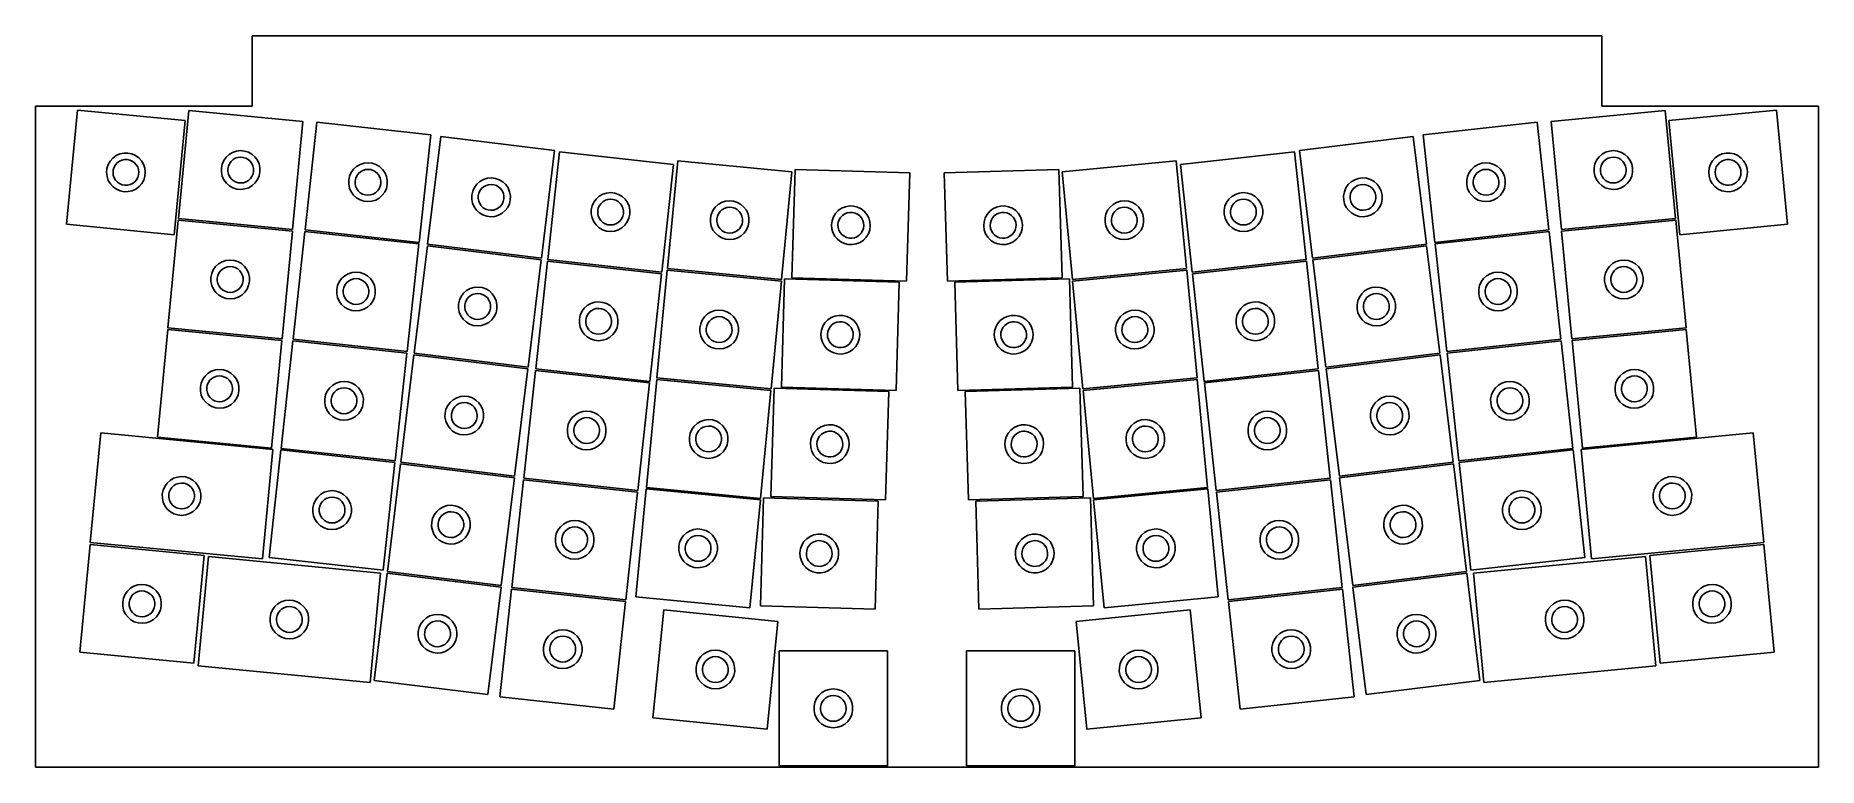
# Model space of a CAD drawing. Header units: metres. Extents: x -138 to 138, y -52 to 61.
import ezdxf

# ---------------------------------------------------------------- set-up
doc = ezdxf.new("R2010")
doc.units = ezdxf.units.M

msp = doc.modelspace()

# ---------------------------------------------------------------- linework, layer by layer
for p, q in [((104.44, 61.04), (-104.44, 61.04)), ((-104.44, 61.04), (-104.44, 50.12)), ((104.44, 50.12), (104.44, 61.04)), ((-104.44, 50.12), (-137.95, 50.12)), ((-137.95, 50.12), (-137.95, -52.12)), ((137.95, 50.12), (104.44, 50.12)), ((137.95, -52.12), (137.95, 50.12)), ((-133.164, 31.8683), (-131.463, 49.5366)), ((-131.463, 49.5366), (-114.79, 47.9312)), ((-114.79, 47.9312), (-116.491, 30.2629)), ((-115.854, 32.7726), (-114.249, 49.4455)), ((-114.249, 49.4455), (-96.5803, 47.7442)), ((-96.5803, 47.7442), (-98.1857, 31.0714)), ((-96.253, 31.009), (-94.4295, 47.6594)), ((-94.4295, 47.6594), (-76.785, 45.727)), ((76.785, 45.727), (94.4295, 47.6594)), ((94.4295, 47.6594), (96.253, 31.009)), ((96.5803, 47.7442), (114.249, 49.4455)), ((98.1857, 31.0714), (96.5803, 47.7442)), ((114.249, 49.4455), (115.854, 32.7726)), ((114.79, 47.9312), (131.463, 49.5366)), ((116.491, 30.2629), (114.79, 47.9312)), ((131.463, 49.5366), (133.164, 31.8683)), ((-76.785, 45.727), (-78.6085, 29.0766)), ((-77.2962, 28.8006), (-75.2549, 45.4258)), ((-75.2549, 45.4258), (-57.6372, 43.2626)), ((57.6372, 43.2626), (75.2549, 45.4258)), ((75.2549, 45.4258), (77.2962, 28.8006)), ((78.6085, 29.0766), (76.785, 45.727)), ((-126.419, 41.6419), (-126.728, 41.096)), ((-126.004, 42.1116), (-126.419, 41.6419)), ((-125.499, 42.4847), (-126.004, 42.1116)), ((-124.929, 42.7448), (-125.499, 42.4847)), ((-125.328, 41.3743), (-124.992, 41.623)), ((-124.992, 41.623), (-124.611, 41.7964)), ((-124.316, 42.8805), (-124.929, 42.7448)), ((-124.611, 41.7964), (-124.203, 41.8869)), ((-123.689, 42.886), (-124.316, 42.8805)), ((-124.203, 41.8869), (-123.785, 41.8906)), ((-123.785, 41.8906), (-123.375, 41.8072)), ((-123.075, 42.7609), (-123.689, 42.886)), ((-123.375, 41.8072), (-122.992, 41.6405)), ((-122.5, 42.5108), (-123.075, 42.7609)), ((-122.992, 41.6405), (-122.652, 41.3977)), ((-122.652, 41.3977), (-122.369, 41.0894)), ((-121.989, 42.1467), (-122.5, 42.5108)), ((-121.565, 41.6842), (-121.989, 42.1467)), ((-121.247, 41.1439), (-121.565, 41.6842)), ((-108.828, 41.7357), (-109.078, 41.1605)), ((-108.464, 42.2463), (-108.828, 41.7357)), ((-108.002, 42.67), (-108.464, 42.2463)), ((-107.461, 42.9883), (-108.002, 42.67)), ((-107.958, 41.2433), (-107.715, 41.5837)), ((-107.715, 41.5837), (-107.407, 41.8661)), ((-106.866, 43.1873), (-107.461, 42.9883)), ((-107.407, 41.8661), (-107.047, 42.0783)), ((-107.047, 42.0783), (-106.65, 42.211)), ((-106.243, 43.2583), (-106.866, 43.1873)), ((-106.65, 42.211), (-106.235, 42.2583)), ((-105.619, 43.1982), (-106.243, 43.2583)), ((-106.235, 42.2583), (-105.818, 42.2183)), ((-105.818, 42.2183), (-105.42, 42.0925)), ((-105.021, 43.0096), (-105.619, 43.1982)), ((-105.42, 42.0925), (-105.056, 41.8867)), ((-105.056, 41.8867), (-104.743, 41.6096)), ((-104.475, 42.7008), (-105.021, 43.0096)), ((-104.743, 41.6096), (-104.494, 41.2735)), ((-104.005, 42.2852), (-104.475, 42.7008)), ((-103.632, 41.781), (-104.005, 42.2852)), ((-103.372, 41.2103), (-103.632, 41.781)), ((-57.6372, 43.2626), (-59.6785, 26.6375)), ((-58.7045, 26.403), (-56.881, 43.0534)), ((-56.881, 43.0534), (-39.2365, 41.121)), ((-40.1743, 25.0201), (-38.5689, 41.693)), ((-38.5689, 41.693), (-20.9006, 39.9917)), ((20.9006, 39.9917), (38.5689, 41.693)), ((38.5689, 41.693), (40.1743, 25.0201)), ((39.2365, 41.121), (56.881, 43.0534)), ((56.881, 43.0534), (58.7045, 26.403)), ((59.6785, 26.6375), (57.6372, 43.2626)), ((103.632, 41.781), (103.372, 41.2103)), ((104.005, 42.2852), (103.632, 41.781)), ((104.475, 42.7008), (104.005, 42.2852)), ((105.021, 43.0096), (104.475, 42.7008)), ((104.494, 41.2735), (104.743, 41.6096)), ((104.743, 41.6096), (105.056, 41.8867)), ((105.619, 43.1982), (105.021, 43.0096)), ((105.056, 41.8867), (105.42, 42.0925)), ((105.42, 42.0925), (105.818, 42.2183)), ((106.243, 43.2583), (105.619, 43.1982)), ((105.818, 42.2183), (106.235, 42.2583)), ((106.235, 42.2583), (106.65, 42.211)), ((106.866, 43.1873), (106.243, 43.2583)), ((106.65, 42.211), (107.047, 42.0783)), ((107.461, 42.9883), (106.866, 43.1873)), ((107.047, 42.0783), (107.407, 41.8661)), ((107.407, 41.8661), (107.715, 41.5837)), ((108.002, 42.67), (107.461, 42.9883)), ((107.715, 41.5837), (107.958, 41.2433)), ((108.464, 42.2463), (108.002, 42.67)), ((108.828, 41.7357), (108.464, 42.2463)), ((109.078, 41.1605), (108.828, 41.7357)), ((121.565, 41.6842), (121.247, 41.1439)), ((121.989, 42.1467), (121.565, 41.6842)), ((122.5, 42.5108), (121.989, 42.1467)), ((122.369, 41.0894), (122.652, 41.3977)), ((123.075, 42.7609), (122.5, 42.5108)), ((122.652, 41.3977), (122.992, 41.6405)), ((122.992, 41.6405), (123.375, 41.8072)), ((123.689, 42.886), (123.075, 42.7609)), ((123.375, 41.8072), (123.785, 41.8906)), ((124.316, 42.8805), (123.689, 42.886)), ((123.785, 41.8906), (124.203, 41.8869)), ((124.203, 41.8869), (124.611, 41.7964)), ((124.929, 42.7448), (124.316, 42.8805)), ((124.611, 41.7964), (124.992, 41.623)), ((125.499, 42.4847), (124.929, 42.7448)), ((124.992, 41.623), (125.328, 41.3743)), ((126.004, 42.1116), (125.499, 42.4847)), ((126.419, 41.6419), (126.004, 42.1116)), ((126.728, 41.096), (126.419, 41.6419)), ((-126.917, 40.4979), (-126.977, 39.8736)), ((-126.977, 39.8736), (-126.906, 39.2505)), ((-126.728, 41.096), (-126.917, 40.4979)), ((-126.906, 39.2505), (-126.707, 38.6557)), ((-126.707, 38.6557), (-126.388, 38.1153)), ((-125.977, 39.8823), (-125.937, 40.2985)), ((-125.929, 39.4669), (-125.977, 39.8823)), ((-125.937, 40.2985), (-125.811, 40.6973)), ((-125.797, 39.0704), (-125.929, 39.4669)), ((-125.811, 40.6973), (-125.605, 41.0612)), ((-125.585, 38.7101), (-125.797, 39.0704)), ((-125.605, 41.0612), (-125.328, 41.3743)), ((-125.302, 38.4019), (-125.585, 38.7101)), ((-122.349, 38.7384), (-122.626, 38.4252)), ((-122.369, 41.0894), (-122.157, 40.7292)), ((-122.143, 39.1023), (-122.349, 38.7384)), ((-122.157, 40.7292), (-122.024, 40.3327)), ((-122.017, 39.5011), (-122.143, 39.1023)), ((-122.024, 40.3327), (-121.977, 39.9172)), ((-121.977, 39.9172), (-122.017, 39.5011)), ((-121.534, 38.1577), (-121.226, 38.7035)), ((-121.048, 40.5491), (-121.247, 41.1439)), ((-121.226, 38.7035), (-121.037, 39.3017)), ((-120.977, 39.926), (-121.048, 40.5491)), ((-121.037, 39.3017), (-120.977, 39.926)), ((-109.078, 41.1605), (-109.203, 40.546)), ((-109.203, 40.546), (-109.198, 39.9188)), ((-109.198, 39.9188), (-109.062, 39.3065)), ((-109.062, 39.3065), (-108.802, 38.7358)), ((-108.802, 38.7358), (-108.429, 38.2317)), ((-108.208, 40.4501), (-108.125, 40.8598)), ((-108.204, 40.032), (-108.208, 40.4501)), ((-108.114, 39.6238), (-108.204, 40.032)), ((-108.125, 40.8598), (-107.958, 41.2433)), ((-107.94, 39.2433), (-108.114, 39.6238)), ((-107.692, 38.9072), (-107.94, 39.2433)), ((-107.379, 38.6302), (-107.692, 38.9072)), ((-107.015, 38.4243), (-107.379, 38.6302)), ((-105.027, 38.6507), (-105.388, 38.4385)), ((-104.719, 38.9332), (-105.027, 38.6507)), ((-104.476, 39.2736), (-104.719, 38.9332)), ((-104.494, 41.2735), (-104.32, 40.893)), ((-104.31, 39.657), (-104.476, 39.2736)), ((-104.32, 40.893), (-104.23, 40.4848)), ((-104.226, 40.0667), (-104.31, 39.657)), ((-104.23, 40.4848), (-104.226, 40.0667)), ((-103.97, 38.2706), (-103.606, 38.7812)), ((-103.606, 38.7812), (-103.356, 39.3563)), ((-103.236, 40.598), (-103.372, 41.2103)), ((-103.356, 39.3563), (-103.231, 39.9709)), ((-103.231, 39.9709), (-103.236, 40.598)), ((-89.5012, 38.6946), (-89.5039, 38.0674)), ((-89.3681, 39.3075), (-89.5012, 38.6946)), ((-89.1105, 39.8793), (-89.3681, 39.3075)), ((-88.7397, 40.3851), (-89.1105, 39.8793)), ((-88.2717, 40.8027), (-88.7397, 40.3851)), ((-88.5071, 38.5857), (-88.4184, 38.9943)), ((-88.4184, 38.9943), (-88.2467, 39.3755)), ((-87.7272, 41.1139), (-88.2717, 40.8027)), ((-88.2467, 39.3755), (-87.9994, 39.7127)), ((-87.9994, 39.7127), (-87.6875, 39.9911)), ((-87.1299, 41.3051), (-87.7272, 41.1139)), ((-87.6875, 39.9911), (-87.3245, 40.1986)), ((-87.3245, 40.1986), (-86.9263, 40.3261)), ((-86.5059, 41.368), (-87.1299, 41.3051)), ((-86.9263, 40.3261), (-86.5103, 40.368)), ((-86.5103, 40.368), (-86.0947, 40.3225)), ((-85.8825, 41.2997), (-86.5059, 41.368)), ((-86.0947, 40.3225), (-85.6976, 40.1915)), ((-85.2868, 41.1033), (-85.8825, 41.2997)), ((-85.6976, 40.1915), (-85.3364, 39.9809)), ((-85.3364, 39.9809), (-85.0269, 39.6998)), ((-84.7451, 40.7873), (-85.2868, 41.1033)), ((-85.0269, 39.6998), (-84.7826, 39.3604)), ((-84.7826, 39.3604), (-84.6142, 38.9777)), ((-84.2808, 40.3656), (-84.7451, 40.7873)), ((-84.6142, 38.9777), (-84.5291, 38.5684)), ((-83.9144, 39.8567), (-84.2808, 40.3656)), ((-83.6618, 39.2826), (-83.9144, 39.8567)), ((-83.5341, 38.6686), (-83.6618, 39.2826)), ((-83.5368, 38.0414), (-83.5341, 38.6686)), ((-68.6389, 38.7931), (-69.1874, 38.4891)), ((-68.0391, 38.9765), (-68.6389, 38.7931)), ((-67.4143, 39.0311), (-68.0391, 38.9765)), ((-66.7918, 38.9547), (-67.4143, 39.0311)), ((-66.1988, 38.7505), (-66.7918, 38.9547)), ((-65.6612, 38.4275), (-66.1988, 38.7505)), ((-39.2365, 41.121), (-41.06, 24.4706)), ((-20.9006, 39.9917), (-22.506, 23.3188)), ((-20.8959, 23.5979), (-20.4136, 40.341)), ((-20.4136, 40.341), (-2.67097, 39.8299)), ((-2.67097, 39.8299), (-3.15327, 23.0869)), ((2.67097, 39.8299), (20.4136, 40.341)), ((3.15327, 23.0869), (2.67097, 39.8299)), ((20.4136, 40.341), (20.8959, 23.5979)), ((22.506, 23.3188), (20.9006, 39.9917)), ((41.06, 24.4706), (39.2365, 41.121)), ((66.1988, 38.7505), (65.6612, 38.4275)), ((66.7918, 38.9547), (66.1988, 38.7505)), ((67.4143, 39.0311), (66.7918, 38.9547)), ((68.0391, 38.9765), (67.4143, 39.0311)), ((68.6389, 38.7931), (68.0391, 38.9765)), ((69.1874, 38.4891), (68.6389, 38.7931)), ((83.6618, 39.2826), (83.5341, 38.6686)), ((83.5341, 38.6686), (83.5368, 38.0414)), ((83.9144, 39.8567), (83.6618, 39.2826)), ((84.2808, 40.3656), (83.9144, 39.8567)), ((84.7451, 40.7873), (84.2808, 40.3656)), ((84.5291, 38.5684), (84.6142, 38.9777)), ((84.6142, 38.9777), (84.7826, 39.3604)), ((85.2868, 41.1033), (84.7451, 40.7873)), ((84.7826, 39.3604), (85.0269, 39.6998)), ((85.0269, 39.6998), (85.3364, 39.9809)), ((85.8825, 41.2997), (85.2868, 41.1033)), ((85.3364, 39.9809), (85.6976, 40.1915)), ((85.6976, 40.1915), (86.0947, 40.3225)), ((86.5059, 41.368), (85.8825, 41.2997)), ((86.0947, 40.3225), (86.5103, 40.368)), ((87.1299, 41.3051), (86.5059, 41.368)), ((86.5103, 40.368), (86.9263, 40.3261)), ((86.9263, 40.3261), (87.3245, 40.1986)), ((87.7272, 41.1139), (87.1299, 41.3051)), ((87.3245, 40.1986), (87.6875, 39.9911)), ((87.6875, 39.9911), (87.9994, 39.7127)), ((88.2717, 40.8027), (87.7272, 41.1139)), ((87.9994, 39.7127), (88.2467, 39.3755)), ((88.2467, 39.3755), (88.4184, 38.9943)), ((88.7397, 40.3851), (88.2717, 40.8027)), ((88.4184, 38.9943), (88.5071, 38.5857)), ((89.1105, 39.8793), (88.7397, 40.3851)), ((89.3681, 39.3075), (89.1105, 39.8793)), ((89.5012, 38.6946), (89.3681, 39.3075)), ((89.5039, 38.0674), (89.5012, 38.6946)), ((103.236, 40.598), (103.231, 39.9709)), ((103.231, 39.9709), (103.356, 39.3563)), ((103.372, 41.2103), (103.236, 40.598)), ((103.356, 39.3563), (103.606, 38.7812)), ((103.606, 38.7812), (103.97, 38.2706)), ((104.226, 40.0667), (104.23, 40.4848)), ((104.31, 39.657), (104.226, 40.0667)), ((104.23, 40.4848), (104.32, 40.893)), ((104.476, 39.2736), (104.31, 39.657)), ((104.32, 40.893), (104.494, 41.2735)), ((104.719, 38.9332), (104.476, 39.2736)), ((105.027, 38.6507), (104.719, 38.9332)), ((105.388, 38.4385), (105.027, 38.6507)), ((107.379, 38.6302), (107.015, 38.4243)), ((107.692, 38.9072), (107.379, 38.6302)), ((107.94, 39.2433), (107.692, 38.9072)), ((108.114, 39.6238), (107.94, 39.2433)), ((107.958, 41.2433), (108.125, 40.8598)), ((108.204, 40.032), (108.114, 39.6238)), ((108.125, 40.8598), (108.208, 40.4501)), ((108.208, 40.4501), (108.204, 40.032)), ((108.429, 38.2317), (108.802, 38.7358)), ((108.802, 38.7358), (109.062, 39.3065)), ((109.062, 39.3065), (109.198, 39.9188)), ((109.203, 40.546), (109.078, 41.1605)), ((109.198, 39.9188), (109.203, 40.546)), ((121.048, 40.5491), (120.977, 39.926)), ((120.977, 39.926), (121.037, 39.3017)), ((121.037, 39.3017), (121.226, 38.7035)), ((121.247, 41.1439), (121.048, 40.5491)), ((121.226, 38.7035), (121.534, 38.1577)), ((121.977, 39.9172), (122.024, 40.3327)), ((122.017, 39.5011), (121.977, 39.9172)), ((122.143, 39.1023), (122.017, 39.5011)), ((122.024, 40.3327), (122.157, 40.7292)), ((122.349, 38.7384), (122.143, 39.1023)), ((122.157, 40.7292), (122.369, 41.0894)), ((122.626, 38.4252), (122.349, 38.7384)), ((125.585, 38.7101), (125.302, 38.4019)), ((125.328, 41.3743), (125.605, 41.0612)), ((125.797, 39.0704), (125.585, 38.7101)), ((125.605, 41.0612), (125.811, 40.6973)), ((125.929, 39.4669), (125.797, 39.0704)), ((125.811, 40.6973), (125.937, 40.2985)), ((125.977, 39.8823), (125.929, 39.4669)), ((125.937, 40.2985), (125.977, 39.8823)), ((126.388, 38.1153), (126.707, 38.6557)), ((126.707, 38.6557), (126.906, 39.2505)), ((126.917, 40.4979), (126.728, 41.096)), ((126.906, 39.2505), (126.977, 39.8736)), ((126.977, 39.8736), (126.917, 40.4979)), ((-126.388, 38.1153), (-125.965, 37.6529)), ((-125.965, 37.6529), (-125.454, 37.2887)), ((-125.454, 37.2887), (-124.879, 37.0386)), ((-124.962, 38.1591), (-125.302, 38.4019)), ((-124.578, 37.9924), (-124.962, 38.1591)), ((-124.879, 37.0386), (-124.264, 36.9136)), ((-124.169, 37.909), (-124.578, 37.9924)), ((-124.264, 36.9136), (-123.637, 36.9191)), ((-123.75, 37.9126), (-124.169, 37.909)), ((-123.342, 38.0031), (-123.75, 37.9126)), ((-123.637, 36.9191), (-123.025, 37.0548)), ((-122.962, 38.1765), (-123.342, 38.0031)), ((-123.025, 37.0548), (-122.454, 37.3149)), ((-122.626, 38.4252), (-122.962, 38.1765)), ((-122.454, 37.3149), (-121.95, 37.688)), ((-121.95, 37.688), (-121.534, 38.1577)), ((-108.429, 38.2317), (-107.959, 37.8161)), ((-107.959, 37.8161), (-107.413, 37.5072)), ((-107.413, 37.5072), (-106.815, 37.3187)), ((-106.616, 38.2986), (-107.015, 38.4243)), ((-106.815, 37.3187), (-106.191, 37.2585)), ((-106.2, 38.2585), (-106.616, 38.2986)), ((-105.784, 38.3058), (-106.2, 38.2585)), ((-106.191, 37.2585), (-105.568, 37.3295)), ((-105.388, 38.4385), (-105.784, 38.3058)), ((-105.568, 37.3295), (-104.973, 37.5285)), ((-104.973, 37.5285), (-104.433, 37.8469)), ((-104.433, 37.8469), (-103.97, 38.2706)), ((-89.5039, 38.0674), (-89.3762, 37.4534)), ((-89.3762, 37.4534), (-89.1236, 36.8794)), ((-89.1236, 36.8794), (-88.7572, 36.3704)), ((-88.7572, 36.3704), (-88.2929, 35.9487)), ((-88.5089, 38.1676), (-88.5071, 38.5857)), ((-88.4238, 37.7583), (-88.5089, 38.1676)), ((-88.2554, 37.3756), (-88.4238, 37.7583)), ((-88.2929, 35.9487), (-87.7512, 35.6327)), ((-88.0111, 37.0362), (-88.2554, 37.3756)), ((-87.7016, 36.7551), (-88.0111, 37.0362)), ((-87.3404, 36.5445), (-87.7016, 36.7551)), ((-86.9434, 36.4135), (-87.3404, 36.5445)), ((-86.5277, 36.368), (-86.9434, 36.4135)), ((-86.1117, 36.4099), (-86.5277, 36.368)), ((-85.7135, 36.5374), (-86.1117, 36.4099)), ((-85.3505, 36.7449), (-85.7135, 36.5374)), ((-85.0386, 37.0233), (-85.3505, 36.7449)), ((-85.3108, 35.6221), (-84.7663, 35.9333)), ((-84.7913, 37.3605), (-85.0386, 37.0233)), ((-84.6196, 37.7417), (-84.7913, 37.3605)), ((-84.7663, 35.9333), (-84.2984, 36.3509)), ((-84.5309, 38.1503), (-84.6196, 37.7417)), ((-84.5291, 38.5684), (-84.5309, 38.1503)), ((-84.2984, 36.3509), (-83.9275, 36.8567)), ((-83.9275, 36.8567), (-83.6699, 37.4285)), ((-83.6699, 37.4285), (-83.5368, 38.0414)), ((-70.4443, 36.3972), (-70.4552, 35.7701)), ((-70.3032, 37.0083), (-70.4443, 36.3972)), ((-70.0382, 37.5767), (-70.3032, 37.0083)), ((-69.6607, 38.0776), (-70.0382, 37.5767)), ((-69.1874, 38.4891), (-69.6607, 38.0776)), ((-69.4591, 35.8573), (-69.4518, 36.2753)), ((-69.4518, 36.2753), (-69.3577, 36.6828)), ((-69.3577, 36.6828), (-69.181, 37.0617)), ((-69.181, 37.0617), (-68.9294, 37.3956)), ((-68.9294, 37.3956), (-68.6138, 37.6699)), ((-68.6138, 37.6699), (-68.2481, 37.8726)), ((-68.2481, 37.8726), (-67.8483, 37.9949)), ((-67.8483, 37.9949), (-67.4318, 38.0313)), ((-67.4318, 38.0313), (-67.0168, 37.9803)), ((-67.0168, 37.9803), (-66.6214, 37.8442)), ((-66.6214, 37.8442), (-66.263, 37.6289)), ((-66.263, 37.6289), (-65.9573, 37.3437)), ((-65.9573, 37.3437), (-65.7174, 37.0012)), ((-65.7174, 37.0012), (-65.5541, 36.6163)), ((-65.2026, 37.9998), (-65.6612, 38.4275)), ((-65.5541, 36.6163), (-65.4743, 36.2059)), ((-65.4743, 36.2059), (-65.4816, 35.7879)), ((-64.8428, 37.486), (-65.2026, 37.9998)), ((-64.5978, 36.9087), (-64.8428, 37.486)), ((-64.4781, 36.2931), (-64.5978, 36.9087)), ((-64.489, 35.666), (-64.4781, 36.2931)), ((-50.7232, 36.1967), (-51.1911, 35.7791)), ((-50.1787, 36.5079), (-50.7232, 36.1967)), ((-49.5814, 36.6991), (-50.1787, 36.5079)), ((-48.9574, 36.7619), (-49.5814, 36.6991)), ((-48.334, 36.6937), (-48.9574, 36.7619)), ((-47.7383, 36.4973), (-48.334, 36.6937)), ((-47.1965, 36.1813), (-47.7383, 36.4973)), ((-46.7323, 35.7596), (-47.1965, 36.1813)), ((47.1965, 36.1813), (46.7323, 35.7596)), ((47.7383, 36.4973), (47.1965, 36.1813)), ((48.334, 36.6937), (47.7383, 36.4973)), ((48.9574, 36.7619), (48.334, 36.6937)), ((49.5814, 36.6991), (48.9574, 36.7619)), ((50.1787, 36.5079), (49.5814, 36.6991)), ((50.7232, 36.1967), (50.1787, 36.5079)), ((51.1911, 35.7791), (50.7232, 36.1967)), ((64.5978, 36.9087), (64.4781, 36.2931)), ((64.4781, 36.2931), (64.489, 35.666)), ((64.8428, 37.486), (64.5978, 36.9087)), ((65.2026, 37.9998), (64.8428, 37.486)), ((65.6612, 38.4275), (65.2026, 37.9998)), ((65.4743, 36.2059), (65.5541, 36.6163)), ((65.4816, 35.7879), (65.4743, 36.2059)), ((65.5541, 36.6163), (65.7174, 37.0012)), ((65.7174, 37.0012), (65.9573, 37.3437)), ((65.9573, 37.3437), (66.263, 37.6289)), ((66.263, 37.6289), (66.6214, 37.8442)), ((66.6214, 37.8442), (67.0168, 37.9803)), ((67.0168, 37.9803), (67.4318, 38.0313)), ((67.4318, 38.0313), (67.8483, 37.9949)), ((67.8483, 37.9949), (68.2481, 37.8726)), ((68.2481, 37.8726), (68.6138, 37.6699)), ((68.6138, 37.6699), (68.9294, 37.3956)), ((68.9294, 37.3956), (69.181, 37.0617)), ((69.181, 37.0617), (69.3577, 36.6828)), ((69.6607, 38.0776), (69.1874, 38.4891)), ((69.3577, 36.6828), (69.4518, 36.2753)), ((69.4518, 36.2753), (69.4591, 35.8573)), ((70.0382, 37.5767), (69.6607, 38.0776)), ((70.3032, 37.0083), (70.0382, 37.5767)), ((70.4443, 36.3972), (70.3032, 37.0083)), ((70.4552, 35.7701), (70.4443, 36.3972)), ((83.5368, 38.0414), (83.6699, 37.4285)), ((83.6699, 37.4285), (83.9275, 36.8567)), ((83.9275, 36.8567), (84.2984, 36.3509)), ((84.2984, 36.3509), (84.7663, 35.9333)), ((84.5309, 38.1503), (84.5291, 38.5684)), ((84.6196, 37.7417), (84.5309, 38.1503)), ((84.7913, 37.3605), (84.6196, 37.7417)), ((84.7663, 35.9333), (85.3108, 35.6221)), ((85.0386, 37.0233), (84.7913, 37.3605)), ((85.3505, 36.7449), (85.0386, 37.0233)), ((85.7135, 36.5374), (85.3505, 36.7449)), ((86.1117, 36.4099), (85.7135, 36.5374)), ((86.5277, 36.368), (86.1117, 36.4099)), ((86.9434, 36.4135), (86.5277, 36.368)), ((87.3404, 36.5445), (86.9434, 36.4135)), ((87.7016, 36.7551), (87.3404, 36.5445)), ((88.0111, 37.0362), (87.7016, 36.7551)), ((87.7512, 35.6327), (88.2929, 35.9487)), ((88.2554, 37.3756), (88.0111, 37.0362)), ((88.4238, 37.7583), (88.2554, 37.3756)), ((88.2929, 35.9487), (88.7572, 36.3704)), ((88.5089, 38.1676), (88.4238, 37.7583)), ((88.5071, 38.5857), (88.5089, 38.1676)), ((88.7572, 36.3704), (89.1236, 36.8794)), ((89.1236, 36.8794), (89.3762, 37.4534)), ((89.3762, 37.4534), (89.5039, 38.0674)), ((103.97, 38.2706), (104.433, 37.8469)), ((104.433, 37.8469), (104.973, 37.5285)), ((104.973, 37.5285), (105.568, 37.3295)), ((105.784, 38.3058), (105.388, 38.4385)), ((105.568, 37.3295), (106.191, 37.2585)), ((106.2, 38.2585), (105.784, 38.3058)), ((106.191, 37.2585), (106.815, 37.3187)), ((106.616, 38.2986), (106.2, 38.2585)), ((107.015, 38.4243), (106.616, 38.2986)), ((106.815, 37.3187), (107.413, 37.5072)), ((107.413, 37.5072), (107.959, 37.8161)), ((107.959, 37.8161), (108.429, 38.2317)), ((121.534, 38.1577), (121.95, 37.688)), ((121.95, 37.688), (122.454, 37.3149)), ((122.454, 37.3149), (123.025, 37.0548)), ((122.962, 38.1765), (122.626, 38.4252)), ((123.342, 38.0031), (122.962, 38.1765)), ((123.025, 37.0548), (123.637, 36.9191)), ((123.75, 37.9126), (123.342, 38.0031)), ((123.637, 36.9191), (124.264, 36.9136)), ((124.169, 37.909), (123.75, 37.9126)), ((124.578, 37.9924), (124.169, 37.909)), ((124.264, 36.9136), (124.879, 37.0386)), ((124.962, 38.1591), (124.578, 37.9924)), ((124.879, 37.0386), (125.454, 37.2887)), ((125.302, 38.4019), (124.962, 38.1591)), ((125.454, 37.2887), (125.965, 37.6529)), ((125.965, 37.6529), (126.388, 38.1153)), ((-87.7512, 35.6327), (-87.1555, 35.4363)), ((-87.1555, 35.4363), (-86.5321, 35.3681)), ((-86.5321, 35.3681), (-85.9081, 35.4309)), ((-85.9081, 35.4309), (-85.3108, 35.6221)), ((-70.4552, 35.7701), (-70.3356, 35.1545)), ((-70.3356, 35.1545), (-70.0905, 34.5772)), ((-70.0905, 34.5772), (-69.7308, 34.0634)), ((-69.7308, 34.0634), (-69.2721, 33.6357)), ((-69.3793, 35.4469), (-69.4591, 35.8573)), ((-69.2159, 35.062), (-69.3793, 35.4469)), ((-69.2721, 33.6357), (-68.7345, 33.3127)), ((-68.9761, 34.7195), (-69.2159, 35.062)), ((-68.6703, 34.4343), (-68.9761, 34.7195)), ((-68.7345, 33.3127), (-68.1415, 33.1085)), ((-68.3119, 34.219), (-68.6703, 34.4343)), ((-67.9166, 34.0829), (-68.3119, 34.219)), ((-68.1415, 33.1085), (-67.519, 33.0321)), ((-67.5016, 34.0319), (-67.9166, 34.0829)), ((-67.0851, 34.0684), (-67.5016, 34.0319)), ((-66.6852, 34.1906), (-67.0851, 34.0684)), ((-66.8943, 33.0867), (-66.2945, 33.2701)), ((-66.3195, 34.3933), (-66.6852, 34.1906)), ((-66.004, 34.6676), (-66.3195, 34.3933)), ((-66.2945, 33.2701), (-65.746, 33.5742)), ((-65.7523, 35.0015), (-66.004, 34.6676)), ((-65.5756, 35.3805), (-65.7523, 35.0015)), ((-65.746, 33.5742), (-65.2726, 33.9856)), ((-65.4816, 35.7879), (-65.5756, 35.3805)), ((-65.2726, 33.9856), (-64.8952, 34.4865)), ((-64.8952, 34.4865), (-64.6301, 35.0549)), ((-64.6301, 35.0549), (-64.489, 35.666)), ((-51.9527, 34.0886), (-51.9554, 33.4614)), ((-51.9554, 33.4614), (-51.8277, 32.8474)), ((-51.8196, 34.7015), (-51.9527, 34.0886)), ((-51.562, 35.2733), (-51.8196, 34.7015)), ((-51.1911, 35.7791), (-51.562, 35.2733)), ((-50.9604, 33.5616), (-50.9586, 33.9797)), ((-50.8753, 33.1523), (-50.9604, 33.5616)), ((-50.9586, 33.9797), (-50.8699, 34.3883)), ((-50.7069, 32.7695), (-50.8753, 33.1523)), ((-50.8699, 34.3883), (-50.6982, 34.7695)), ((-50.6982, 34.7695), (-50.4509, 35.1067)), ((-50.4509, 35.1067), (-50.139, 35.3851)), ((-50.139, 35.3851), (-49.776, 35.5926)), ((-49.776, 35.5926), (-49.3778, 35.7201)), ((-49.3778, 35.7201), (-48.9617, 35.762)), ((-48.9617, 35.762), (-48.5461, 35.7164)), ((-48.5461, 35.7164), (-48.149, 35.5855)), ((-48.149, 35.5855), (-47.7879, 35.3749)), ((-47.7879, 35.3749), (-47.4784, 35.0938)), ((-47.4784, 35.0938), (-47.2341, 34.7544)), ((-47.0711, 33.1357), (-47.2428, 32.7544)), ((-47.2341, 34.7544), (-47.0657, 34.3717)), ((-46.9824, 33.5443), (-47.0711, 33.1357)), ((-47.0657, 34.3717), (-46.9805, 33.9624)), ((-46.9805, 33.9624), (-46.9824, 33.5443)), ((-46.3659, 35.2506), (-46.7323, 35.7596)), ((-46.1133, 34.6766), (-46.3659, 35.2506)), ((-46.1214, 32.8225), (-45.9883, 33.4354)), ((-45.9856, 34.0625), (-46.1133, 34.6766)), ((-45.9883, 33.4354), (-45.9856, 34.0625)), ((-33.3986, 33.408), (-33.5236, 32.7934)), ((-33.1485, 33.9831), (-33.3986, 33.408)), ((-32.7843, 34.4937), (-33.1485, 33.9831)), ((-32.3219, 34.9174), (-32.7843, 34.4937)), ((-32.4449, 33.1073), (-32.2782, 33.4907)), ((-31.7815, 35.2358), (-32.3219, 34.9174)), ((-32.2782, 33.4907), (-32.0354, 33.8311)), ((-32.0354, 33.8311), (-31.7271, 34.1136)), ((-31.1868, 35.4348), (-31.7815, 35.2358)), ((-31.7271, 34.1136), (-31.3668, 34.3258)), ((-31.3668, 34.3258), (-30.9703, 34.4585)), ((-30.5636, 35.5058), (-31.1868, 35.4348)), ((-30.9703, 34.4585), (-30.5549, 34.5058)), ((-29.9393, 35.4456), (-30.5636, 35.5058)), ((-30.5549, 34.5058), (-30.1387, 34.4657)), ((-30.1387, 34.4657), (-29.74, 34.34)), ((-29.3412, 35.2571), (-29.9393, 35.4456)), ((-29.74, 34.34), (-29.3761, 34.1341)), ((-29.3761, 34.1341), (-29.0629, 33.8571)), ((-28.7953, 34.9482), (-29.3412, 35.2571)), ((-29.0629, 33.8571), (-28.8142, 33.521)), ((-28.8142, 33.521), (-28.6408, 33.1405)), ((-28.3256, 34.5327), (-28.7953, 34.9482)), ((-28.6408, 33.1405), (-28.5503, 32.7323)), ((-27.9526, 34.0285), (-28.3256, 34.5327)), ((-27.6925, 33.4578), (-27.9526, 34.0285)), ((-27.5567, 32.8455), (-27.6925, 33.4578)), ((-14.1587, 33.5464), (-14.4878, 33.0125)), ((-13.7258, 34.0002), (-14.1587, 33.5464)), ((-13.208, 34.3541), (-13.7258, 34.0002)), ((-13.367, 32.9356), (-13.0784, 33.2381)), ((-12.628, 34.5926), (-13.208, 34.3541)), ((-13.0784, 33.2381), (-12.7332, 33.4741)), ((-12.7332, 33.4741), (-12.3465, 33.6331)), ((-12.011, 34.7053), (-12.628, 34.5926)), ((-12.3465, 33.6331), (-11.9351, 33.7082)), ((-11.3841, 34.6872), (-12.011, 34.7053)), ((-11.9351, 33.7082), (-11.5172, 33.6961)), ((-11.5172, 33.6961), (-11.1109, 33.5975)), ((-10.7746, 34.5392), (-11.3841, 34.6872)), ((-11.1109, 33.5975), (-10.734, 33.4165)), ((-10.2093, 34.2677), (-10.7746, 34.5392)), ((-10.734, 33.4165), (-10.4029, 33.1611)), ((-10.4029, 33.1611), (-10.1322, 32.8424)), ((-9.71269, 33.8846), (-10.2093, 34.2677)), ((-9.30663, 33.4067), (-9.71269, 33.8846)), ((-9.00882, 32.8547), (-9.30663, 33.4067)), ((9.30663, 33.4067), (9.00882, 32.8547)), ((9.71269, 33.8846), (9.30663, 33.4067)), ((10.2093, 34.2677), (9.71269, 33.8846)), ((10.1322, 32.8424), (10.4029, 33.1611)), ((10.7746, 34.5392), (10.2093, 34.2677)), ((10.4029, 33.1611), (10.734, 33.4165)), ((10.734, 33.4165), (11.1109, 33.5975)), ((11.3841, 34.6872), (10.7746, 34.5392)), ((11.1109, 33.5975), (11.5172, 33.6961)), ((12.011, 34.7053), (11.3841, 34.6872)), ((11.5172, 33.6961), (11.9351, 33.7082)), ((11.9351, 33.7082), (12.3465, 33.6331)), ((12.628, 34.5926), (12.011, 34.7053)), ((12.3465, 33.6331), (12.7332, 33.4741)), ((13.208, 34.3541), (12.628, 34.5926)), ((12.7332, 33.4741), (13.0784, 33.2381)), ((13.0784, 33.2381), (13.367, 32.9356)), ((13.7258, 34.0002), (13.208, 34.3541)), ((14.1587, 33.5464), (13.7258, 34.0002)), ((14.4878, 33.0125), (14.1587, 33.5464)), ((27.6925, 33.4578), (27.5567, 32.8455)), ((27.9526, 34.0285), (27.6925, 33.4578)), ((28.3256, 34.5327), (27.9526, 34.0285)), ((28.7953, 34.9482), (28.3256, 34.5327)), ((28.5503, 32.7323), (28.6408, 33.1405)), ((28.6408, 33.1405), (28.8142, 33.521)), ((29.3412, 35.2571), (28.7953, 34.9482)), ((28.8142, 33.521), (29.0629, 33.8571)), ((29.0629, 33.8571), (29.3761, 34.1341)), ((29.9393, 35.4456), (29.3412, 35.2571)), ((29.3761, 34.1341), (29.74, 34.34)), ((29.74, 34.34), (30.1387, 34.4657)), ((30.5636, 35.5058), (29.9393, 35.4456)), ((30.1387, 34.4657), (30.5549, 34.5058)), ((30.5549, 34.5058), (30.9703, 34.4585)), ((31.1868, 35.4348), (30.5636, 35.5058)), ((30.9703, 34.4585), (31.3668, 34.3258)), ((31.7815, 35.2358), (31.1868, 35.4348)), ((31.3668, 34.3258), (31.7271, 34.1136)), ((31.7271, 34.1136), (32.0354, 33.8311)), ((32.3219, 34.9174), (31.7815, 35.2358)), ((32.0354, 33.8311), (32.2782, 33.4907)), ((32.2782, 33.4907), (32.4449, 33.1073)), ((32.7843, 34.4937), (32.3219, 34.9174)), ((33.1485, 33.9831), (32.7843, 34.4937)), ((33.3986, 33.408), (33.1485, 33.9831)), ((33.5236, 32.7934), (33.3986, 33.408)), ((46.1133, 34.6766), (45.9856, 34.0625)), ((45.9856, 34.0625), (45.9883, 33.4354)), ((45.9883, 33.4354), (46.1214, 32.8225)), ((46.3659, 35.2506), (46.1133, 34.6766)), ((46.7323, 35.7596), (46.3659, 35.2506)), ((46.9805, 33.9624), (47.0657, 34.3717)), ((46.9824, 33.5443), (46.9805, 33.9624)), ((47.0711, 33.1357), (46.9824, 33.5443)), ((47.0657, 34.3717), (47.2341, 34.7544)), ((47.2428, 32.7544), (47.0711, 33.1357)), ((47.2341, 34.7544), (47.4784, 35.0938)), ((47.4784, 35.0938), (47.7879, 35.3749)), ((47.7879, 35.3749), (48.149, 35.5855)), ((48.149, 35.5855), (48.5461, 35.7164)), ((48.5461, 35.7164), (48.9617, 35.762)), ((48.9617, 35.762), (49.3778, 35.7201)), ((49.3778, 35.7201), (49.776, 35.5926)), ((49.776, 35.5926), (50.139, 35.3851)), ((50.139, 35.3851), (50.4509, 35.1067)), ((50.4509, 35.1067), (50.6982, 34.7695)), ((50.6982, 34.7695), (50.8699, 34.3883)), ((50.8753, 33.1523), (50.7069, 32.7695)), ((50.8699, 34.3883), (50.9586, 33.9797)), ((50.9604, 33.5616), (50.8753, 33.1523)), ((50.9586, 33.9797), (50.9604, 33.5616)), ((51.562, 35.2733), (51.1911, 35.7791)), ((51.8196, 34.7015), (51.562, 35.2733)), ((51.9527, 34.0886), (51.8196, 34.7015)), ((51.8277, 32.8474), (51.9554, 33.4614)), ((51.9554, 33.4614), (51.9527, 34.0886)), ((64.489, 35.666), (64.6301, 35.0549)), ((64.6301, 35.0549), (64.8952, 34.4865)), ((64.8952, 34.4865), (65.2726, 33.9856)), ((65.2726, 33.9856), (65.746, 33.5742)), ((65.5756, 35.3805), (65.4816, 35.7879)), ((65.7523, 35.0015), (65.5756, 35.3805)), ((65.746, 33.5742), (66.2945, 33.2701)), ((66.004, 34.6676), (65.7523, 35.0015)), ((66.3195, 34.3933), (66.004, 34.6676)), ((66.2945, 33.2701), (66.8943, 33.0867)), ((66.6852, 34.1906), (66.3195, 34.3933)), ((67.0851, 34.0684), (66.6852, 34.1906)), ((67.5016, 34.0319), (67.0851, 34.0684)), ((67.9166, 34.0829), (67.5016, 34.0319)), ((67.519, 33.0321), (68.1415, 33.1085)), ((68.3119, 34.219), (67.9166, 34.0829)), ((68.1415, 33.1085), (68.7345, 33.3127)), ((68.6703, 34.4343), (68.3119, 34.219)), ((68.9761, 34.7195), (68.6703, 34.4343)), ((68.7345, 33.3127), (69.2721, 33.6357)), ((69.2159, 35.062), (68.9761, 34.7195)), ((69.3793, 35.4469), (69.2159, 35.062)), ((69.2721, 33.6357), (69.7308, 34.0634)), ((69.4591, 35.8573), (69.3793, 35.4469)), ((69.7308, 34.0634), (70.0905, 34.5772)), ((70.0905, 34.5772), (70.3356, 35.1545)), ((70.3356, 35.1545), (70.4552, 35.7701)), ((85.3108, 35.6221), (85.9081, 35.4309)), ((85.9081, 35.4309), (86.5321, 35.3681)), ((86.5321, 35.3681), (87.1555, 35.4363)), ((87.1555, 35.4363), (87.7512, 35.6327)), ((-116.491, 30.2629), (-133.164, 31.8683)), ((-117.483, 15.8509), (-115.878, 32.5238)), ((-115.878, 32.5238), (-98.2096, 30.8225)), ((-98.1857, 31.0714), (-115.854, 32.7726)), ((-98.2096, 30.8225), (-99.8151, 14.1496)), ((-98.1037, 14.11), (-96.2802, 30.7605)), ((-96.2802, 30.7605), (-78.6357, 28.8281)), ((-78.6085, 29.0766), (-96.253, 31.009)), ((-67.519, 33.0321), (-66.8943, 33.0867)), ((-51.8277, 32.8474), (-51.5751, 32.2733)), ((-51.5751, 32.2733), (-51.2086, 31.7643)), ((-51.2086, 31.7643), (-50.7444, 31.3427)), ((-50.7444, 31.3427), (-50.2026, 31.0267)), ((-50.4626, 32.4302), (-50.7069, 32.7695)), ((-50.1531, 32.1491), (-50.4626, 32.4302)), ((-50.2026, 31.0267), (-49.607, 30.8303)), ((-49.7919, 31.9385), (-50.1531, 32.1491)), ((-49.3948, 31.8075), (-49.7919, 31.9385)), ((-49.607, 30.8303), (-48.9836, 30.762)), ((-48.9792, 31.762), (-49.3948, 31.8075)), ((-48.9836, 30.762), (-48.3596, 30.8248)), ((-48.5632, 31.8039), (-48.9792, 31.762)), ((-48.165, 31.9314), (-48.5632, 31.8039)), ((-48.3596, 30.8248), (-47.7622, 31.0161)), ((-47.802, 32.1388), (-48.165, 31.9314)), ((-47.4901, 32.4173), (-47.802, 32.1388)), ((-47.7622, 31.0161), (-47.2177, 31.3273)), ((-47.2428, 32.7544), (-47.4901, 32.4173)), ((-47.2177, 31.3273), (-46.7498, 31.7449)), ((-46.7498, 31.7449), (-46.379, 32.2507)), ((-46.379, 32.2507), (-46.1214, 32.8225)), ((-33.5236, 32.7934), (-33.5182, 32.1663)), ((-33.5182, 32.1663), (-33.3824, 31.554)), ((-33.3824, 31.554), (-33.1223, 30.9833)), ((-33.1223, 30.9833), (-32.7493, 30.4791)), ((-32.7493, 30.4791), (-32.2796, 30.0636)), ((-32.5282, 32.6976), (-32.4449, 33.1073)), ((-32.5246, 32.2795), (-32.5282, 32.6976)), ((-32.4341, 31.8713), (-32.5246, 32.2795)), ((-32.2607, 31.4908), (-32.4341, 31.8713)), ((-32.012, 31.1547), (-32.2607, 31.4908)), ((-31.6989, 30.8777), (-32.012, 31.1547)), ((-31.3349, 30.6718), (-31.6989, 30.8777)), ((-30.9362, 30.546), (-31.3349, 30.6718)), ((-30.52, 30.506), (-30.9362, 30.546)), ((-30.1046, 30.5533), (-30.52, 30.506)), ((-29.7081, 30.686), (-30.1046, 30.5533)), ((-29.3478, 30.8982), (-29.7081, 30.686)), ((-29.0395, 31.1806), (-29.3478, 30.8982)), ((-28.7967, 31.521), (-29.0395, 31.1806)), ((-28.63, 31.9045), (-28.7967, 31.521)), ((-28.753, 30.0943), (-28.2906, 30.518)), ((-28.5467, 32.3142), (-28.63, 31.9045)), ((-28.5503, 32.7323), (-28.5467, 32.3142)), ((-28.2906, 30.518), (-27.9264, 31.0286)), ((-27.9264, 31.0286), (-27.6763, 31.6038)), ((-27.6763, 31.6038), (-27.5513, 32.2184)), ((-27.5513, 32.2184), (-27.5567, 32.8455)), ((-14.6987, 32.4219), (-14.7822, 31.8003)), ((-14.7822, 31.8003), (-14.7346, 31.1749)), ((-14.7346, 31.1749), (-14.5581, 30.5732)), ((-14.4878, 33.0125), (-14.6987, 32.4219)), ((-14.5581, 30.5732), (-14.2603, 30.0212)), ((-13.7826, 31.7715), (-13.727, 32.1859)), ((-13.7509, 31.3546), (-13.7826, 31.7715)), ((-13.6332, 30.9534), (-13.7509, 31.3546)), ((-13.727, 32.1859), (-13.5863, 32.5797)), ((-13.4347, 30.5854), (-13.6332, 30.9534)), ((-13.5863, 32.5797), (-13.367, 32.9356)), ((-13.1639, 30.2668), (-13.4347, 30.5854)), ((-10.1999, 30.4923), (-10.4885, 30.1897)), ((-9.98053, 30.8482), (-10.1999, 30.4923)), ((-10.1322, 32.8424), (-9.93369, 32.4745)), ((-9.83994, 31.2419), (-9.98053, 30.8482)), ((-9.93369, 32.4745), (-9.81598, 32.0733)), ((-9.78427, 31.6563), (-9.83994, 31.2419)), ((-9.81598, 32.0733), (-9.78427, 31.6563)), ((-9.40817, 29.8814), (-9.07909, 30.4153)), ((-9.07909, 30.4153), (-8.86819, 31.006)), ((-8.83226, 32.2529), (-9.00882, 32.8547)), ((-8.86819, 31.006), (-8.78468, 31.6275)), ((-8.78468, 31.6275), (-8.83226, 32.2529)), ((8.83226, 32.2529), (8.78468, 31.6275)), ((8.78468, 31.6275), (8.86819, 31.006)), ((9.00882, 32.8547), (8.83226, 32.2529)), ((8.86819, 31.006), (9.07909, 30.4153)), ((9.07909, 30.4153), (9.40817, 29.8814)), ((9.78427, 31.6563), (9.81598, 32.0733)), ((9.83994, 31.2419), (9.78427, 31.6563)), ((9.81598, 32.0733), (9.93369, 32.4745)), ((9.98053, 30.8482), (9.83994, 31.2419)), ((9.93369, 32.4745), (10.1322, 32.8424)), ((10.1999, 30.4923), (9.98053, 30.8482)), ((10.4885, 30.1897), (10.1999, 30.4923)), ((13.4347, 30.5854), (13.1639, 30.2668)), ((13.367, 32.9356), (13.5863, 32.5797)), ((13.6332, 30.9534), (13.4347, 30.5854)), ((13.5863, 32.5797), (13.727, 32.1859)), ((13.7509, 31.3546), (13.6332, 30.9534)), ((13.727, 32.1859), (13.7826, 31.7715)), ((13.7826, 31.7715), (13.7509, 31.3546)), ((14.2603, 30.0212), (14.5581, 30.5732)), ((14.6987, 32.4219), (14.4878, 33.0125)), ((14.5581, 30.5732), (14.7346, 31.1749)), ((14.7822, 31.8003), (14.6987, 32.4219)), ((14.7346, 31.1749), (14.7822, 31.8003)), ((27.5567, 32.8455), (27.5513, 32.2184)), ((27.5513, 32.2184), (27.6763, 31.6038)), ((27.6763, 31.6038), (27.9264, 31.0286)), ((27.9264, 31.0286), (28.2906, 30.518)), ((28.2906, 30.518), (28.753, 30.0943)), ((28.5467, 32.3142), (28.5503, 32.7323)), ((28.63, 31.9045), (28.5467, 32.3142)), ((28.7967, 31.521), (28.63, 31.9045)), ((29.0395, 31.1806), (28.7967, 31.521)), ((29.3478, 30.8982), (29.0395, 31.1806)), ((29.7081, 30.686), (29.3478, 30.8982)), ((30.1046, 30.5533), (29.7081, 30.686)), ((30.52, 30.506), (30.1046, 30.5533)), ((30.9362, 30.546), (30.52, 30.506)), ((31.3349, 30.6718), (30.9362, 30.546)), ((31.6989, 30.8777), (31.3349, 30.6718)), ((32.012, 31.1547), (31.6989, 30.8777)), ((32.2607, 31.4908), (32.012, 31.1547)), ((32.4341, 31.8713), (32.2607, 31.4908)), ((32.2796, 30.0636), (32.7493, 30.4791)), ((32.5246, 32.2795), (32.4341, 31.8713)), ((32.4449, 33.1073), (32.5282, 32.6976)), ((32.5282, 32.6976), (32.5246, 32.2795)), ((32.7493, 30.4791), (33.1223, 30.9833)), ((33.1223, 30.9833), (33.3824, 31.554)), ((33.3824, 31.554), (33.5182, 32.1663)), ((33.5182, 32.1663), (33.5236, 32.7934)), ((46.1214, 32.8225), (46.379, 32.2507)), ((46.379, 32.2507), (46.7498, 31.7449)), ((46.7498, 31.7449), (47.2177, 31.3273)), ((47.2177, 31.3273), (47.7622, 31.0161)), ((47.4901, 32.4173), (47.2428, 32.7544)), ((47.802, 32.1388), (47.4901, 32.4173)), ((47.7622, 31.0161), (48.3596, 30.8248)), ((48.165, 31.9314), (47.802, 32.1388)), ((48.5632, 31.8039), (48.165, 31.9314)), ((48.3596, 30.8248), (48.9836, 30.762)), ((48.9792, 31.762), (48.5632, 31.8039)), ((49.3948, 31.8075), (48.9792, 31.762)), ((48.9836, 30.762), (49.607, 30.8303)), ((49.7919, 31.9385), (49.3948, 31.8075)), ((49.607, 30.8303), (50.2026, 31.0267)), ((50.1531, 32.1491), (49.7919, 31.9385)), ((50.4626, 32.4302), (50.1531, 32.1491)), ((50.2026, 31.0267), (50.7444, 31.3427)), ((50.7069, 32.7695), (50.4626, 32.4302)), ((50.7444, 31.3427), (51.2086, 31.7643)), ((51.2086, 31.7643), (51.5751, 32.2733)), ((51.5751, 32.2733), (51.8277, 32.8474)), ((66.8943, 33.0867), (67.519, 33.0321)), ((96.253, 31.009), (78.6085, 29.0766)), ((78.6357, 28.8281), (96.2802, 30.7605)), ((96.2802, 30.7605), (98.1037, 14.11)), ((115.854, 32.7726), (98.1857, 31.0714)), ((98.2096, 30.8225), (115.878, 32.5238)), ((99.8151, 14.1496), (98.2096, 30.8225)), ((115.878, 32.5238), (117.483, 15.8509)), ((133.164, 31.8683), (116.491, 30.2629)), ((-78.6357, 28.8281), (-80.4592, 12.1776)), ((-79.368, 11.9273), (-77.3266, 28.5525)), ((-77.3266, 28.5525), (-59.709, 26.3893)), ((-59.6785, 26.6375), (-77.2962, 28.8006)), ((-32.2796, 30.0636), (-31.7337, 29.7547)), ((-31.7337, 29.7547), (-31.1356, 29.5661)), ((-31.1356, 29.5661), (-30.5113, 29.506)), ((-30.5113, 29.506), (-29.8881, 29.577)), ((-29.8881, 29.577), (-29.2934, 29.776)), ((-29.2934, 29.776), (-28.753, 30.0943)), ((-14.2603, 30.0212), (-13.8542, 29.5432)), ((-13.8542, 29.5432), (-13.3576, 29.1601)), ((-13.3576, 29.1601), (-12.7923, 28.8886)), ((-12.8329, 30.0114), (-13.1639, 30.2668)), ((-12.456, 29.8304), (-12.8329, 30.0114)), ((-12.7923, 28.8886), (-12.1828, 28.7406)), ((-12.0497, 29.7317), (-12.456, 29.8304)), ((-12.1828, 28.7406), (-11.5559, 28.7226)), ((-11.6317, 29.7197), (-12.0497, 29.7317)), ((-11.2204, 29.7948), (-11.6317, 29.7197)), ((-11.5559, 28.7226), (-10.9389, 28.8353)), ((-10.8337, 29.9538), (-11.2204, 29.7948)), ((-10.9389, 28.8353), (-10.3589, 29.0737)), ((-10.4885, 30.1897), (-10.8337, 29.9538)), ((-10.3589, 29.0737), (-9.84108, 29.4276)), ((-9.84108, 29.4276), (-9.40817, 29.8814)), ((9.40817, 29.8814), (9.84108, 29.4276)), ((9.84108, 29.4276), (10.3589, 29.0737)), ((10.3589, 29.0737), (10.9389, 28.8353)), ((10.8337, 29.9538), (10.4885, 30.1897)), ((11.2204, 29.7948), (10.8337, 29.9538)), ((10.9389, 28.8353), (11.5559, 28.7226)), ((11.6317, 29.7197), (11.2204, 29.7948)), ((11.5559, 28.7226), (12.1828, 28.7406)), ((12.0497, 29.7317), (11.6317, 29.7197)), ((12.456, 29.8304), (12.0497, 29.7317)), ((12.1828, 28.7406), (12.7923, 28.8886)), ((12.8329, 30.0114), (12.456, 29.8304)), ((12.7923, 28.8886), (13.3576, 29.1601)), ((13.1639, 30.2668), (12.8329, 30.0114)), ((13.3576, 29.1601), (13.8542, 29.5432)), ((13.8542, 29.5432), (14.2603, 30.0212)), ((28.753, 30.0943), (29.2934, 29.776)), ((29.2934, 29.776), (29.8881, 29.577)), ((29.8881, 29.577), (30.5113, 29.506)), ((30.5113, 29.506), (31.1356, 29.5661)), ((31.1356, 29.5661), (31.7337, 29.7547)), ((31.7337, 29.7547), (32.2796, 30.0636)), ((77.2962, 28.8006), (59.6785, 26.6375)), ((59.709, 26.3893), (77.3266, 28.5525)), ((77.3266, 28.5525), (79.368, 11.9273)), ((80.4592, 12.1776), (78.6357, 28.8281)), ((-110.093, 25.3245), (-110.458, 24.8139)), ((-109.631, 25.7483), (-110.093, 25.3245)), ((-109.091, 26.0666), (-109.631, 25.7483)), ((-109.344, 24.6619), (-109.036, 24.9444)), ((-108.496, 26.2656), (-109.091, 26.0666)), ((-109.036, 24.9444), (-108.676, 25.1566)), ((-108.676, 25.1566), (-108.279, 25.2893)), ((-107.873, 26.3366), (-108.496, 26.2656)), ((-108.279, 25.2893), (-107.864, 25.3366)), ((-107.248, 26.2764), (-107.873, 26.3366)), ((-107.864, 25.3366), (-107.448, 25.2965)), ((-107.448, 25.2965), (-107.049, 25.1708)), ((-106.65, 26.0879), (-107.248, 26.2764)), ((-107.049, 25.1708), (-106.685, 24.9649)), ((-106.685, 24.9649), (-106.372, 24.6879)), ((-106.104, 25.779), (-106.65, 26.0879)), ((-105.635, 25.3634), (-106.104, 25.779)), ((-105.262, 24.8593), (-105.635, 25.3634)), ((-105.002, 24.2886), (-105.262, 24.8593)), ((-59.709, 26.3893), (-61.7503, 9.76416)), ((-60.5552, 9.504), (-58.7317, 26.1544)), ((-58.7317, 26.1544), (-41.0872, 24.222)), ((-41.06, 24.4706), (-58.7045, 26.403)), ((-22.506, 23.3188), (-40.1743, 25.0201)), ((40.1743, 25.0201), (22.506, 23.3188)), ((58.7045, 26.403), (41.06, 24.4706)), ((41.0872, 24.222), (58.7317, 26.1544)), ((58.7317, 26.1544), (60.5552, 9.504)), ((61.7503, 9.76416), (59.709, 26.3893)), ((105.262, 24.8593), (105.002, 24.2886)), ((105.635, 25.3634), (105.262, 24.8593)), ((106.104, 25.779), (105.635, 25.3634)), ((106.65, 26.0879), (106.104, 25.779)), ((106.372, 24.6879), (106.685, 24.9649)), ((107.248, 26.2764), (106.65, 26.0879)), ((106.685, 24.9649), (107.049, 25.1708)), ((107.049, 25.1708), (107.448, 25.2965)), ((107.873, 26.3366), (107.248, 26.2764)), ((107.448, 25.2965), (107.864, 25.3366)), ((107.864, 25.3366), (108.279, 25.2893)), ((108.496, 26.2656), (107.873, 26.3366)), ((108.279, 25.2893), (108.676, 25.1566)), ((109.091, 26.0666), (108.496, 26.2656)), ((108.676, 25.1566), (109.036, 24.9444)), ((109.036, 24.9444), (109.344, 24.6619)), ((109.631, 25.7483), (109.091, 26.0666)), ((110.093, 25.3245), (109.631, 25.7483)), ((110.458, 24.8139), (110.093, 25.3245)), ((-110.708, 24.2388), (-110.833, 23.6242)), ((-110.833, 23.6242), (-110.827, 22.9971)), ((-110.827, 22.9971), (-110.691, 22.3848)), ((-110.458, 24.8139), (-110.708, 24.2388)), ((-110.691, 22.3848), (-110.431, 21.8141)), ((-109.837, 23.5284), (-109.754, 23.9381)), ((-109.834, 23.1103), (-109.837, 23.5284)), ((-109.743, 22.7021), (-109.834, 23.1103)), ((-109.754, 23.9381), (-109.587, 24.3215)), ((-109.57, 22.3216), (-109.743, 22.7021)), ((-109.587, 24.3215), (-109.344, 24.6619)), ((-109.321, 21.9855), (-109.57, 22.3216)), ((-106.372, 24.6879), (-106.123, 24.3518)), ((-106.106, 22.3518), (-106.349, 22.0114)), ((-106.123, 24.3518), (-105.95, 23.9713)), ((-105.939, 22.7353), (-106.106, 22.3518)), ((-105.95, 23.9713), (-105.859, 23.5631)), ((-105.856, 23.145), (-105.939, 22.7353)), ((-105.859, 23.5631), (-105.856, 23.145)), ((-105.235, 21.8594), (-104.985, 22.4346)), ((-104.866, 23.6763), (-105.002, 24.2886)), ((-104.985, 22.4346), (-104.86, 23.0491)), ((-104.86, 23.0491), (-104.866, 23.6763)), ((-91.2188, 22.4085), (-91.3519, 21.7957)), ((-90.9612, 22.9804), (-91.2188, 22.4085)), ((-90.5904, 23.4861), (-90.9612, 22.9804)), ((-90.1225, 23.9038), (-90.5904, 23.4861)), ((-90.3578, 21.6868), (-90.2691, 22.0954)), ((-90.2691, 22.0954), (-90.0974, 22.4766)), ((-89.578, 24.215), (-90.1225, 23.9038)), ((-90.0974, 22.4766), (-89.8502, 22.8138)), ((-89.8502, 22.8138), (-89.5382, 23.0922)), ((-88.9807, 24.4062), (-89.578, 24.215)), ((-89.5382, 23.0922), (-89.1752, 23.2997)), ((-89.1752, 23.2997), (-88.777, 23.4271)), ((-88.3566, 24.469), (-88.9807, 24.4062)), ((-88.777, 23.4271), (-88.361, 23.469)), ((-88.361, 23.469), (-87.9454, 23.4235)), ((-87.7332, 24.4007), (-88.3566, 24.469)), ((-87.9454, 23.4235), (-87.5483, 23.2926)), ((-87.1376, 24.2043), (-87.7332, 24.4007)), ((-87.5483, 23.2926), (-87.1871, 23.0819)), ((-87.1871, 23.0819), (-86.8776, 22.8008)), ((-86.5958, 23.8884), (-87.1376, 24.2043)), ((-86.8776, 22.8008), (-86.6333, 22.4615)), ((-86.6333, 22.4615), (-86.465, 22.0788)), ((-86.1316, 23.4667), (-86.5958, 23.8884)), ((-86.465, 22.0788), (-86.3798, 21.6694)), ((-85.7651, 22.9577), (-86.1316, 23.4667)), ((-85.5126, 22.3836), (-85.7651, 22.9577)), ((-85.3848, 21.7696), (-85.5126, 22.3836)), ((-70.1109, 22.1032), (-70.7106, 21.9198)), ((-69.4861, 22.1579), (-70.1109, 22.1032)), ((-68.8636, 22.0814), (-69.4861, 22.1579)), ((-68.2706, 21.8772), (-68.8636, 22.0814)), ((-41.0872, 24.222), (-42.9107, 7.57161)), ((-41.8037, 8.09834), (-40.1983, 24.7712)), ((-40.1983, 24.7712), (-22.53, 23.07)), ((-22.53, 23.07), (-24.1354, 6.39708)), ((-22.5253, 6.67621), (-22.043, 23.4193)), ((-22.043, 23.4193), (-4.30035, 22.9082)), ((-3.15327, 23.0869), (-20.8959, 23.5979)), ((-4.30035, 22.9082), (-4.78265, 6.16512)), ((20.8959, 23.5979), (3.15327, 23.0869)), ((4.30035, 22.9082), (22.043, 23.4193)), ((4.78265, 6.16512), (4.30035, 22.9082)), ((22.043, 23.4193), (22.5253, 6.67621)), ((22.53, 23.07), (40.1983, 24.7712)), ((24.1354, 6.39708), (22.53, 23.07)), ((40.1983, 24.7712), (41.8037, 8.09834)), ((42.9107, 7.57161), (41.0872, 24.222)), ((68.8636, 22.0814), (68.2706, 21.8772)), ((69.4861, 22.1579), (68.8636, 22.0814)), ((70.1109, 22.1032), (69.4861, 22.1579)), ((70.7106, 21.9198), (70.1109, 22.1032)), ((85.5126, 22.3836), (85.3848, 21.7696)), ((85.7651, 22.9577), (85.5126, 22.3836)), ((86.1316, 23.4667), (85.7651, 22.9577)), ((86.5958, 23.8884), (86.1316, 23.4667)), ((86.3798, 21.6694), (86.465, 22.0788)), ((86.465, 22.0788), (86.6333, 22.4615)), ((87.1376, 24.2043), (86.5958, 23.8884)), ((86.6333, 22.4615), (86.8776, 22.8008)), ((86.8776, 22.8008), (87.1871, 23.0819)), ((87.7332, 24.4007), (87.1376, 24.2043)), ((87.1871, 23.0819), (87.5483, 23.2926)), ((87.5483, 23.2926), (87.9454, 23.4235)), ((88.3566, 24.469), (87.7332, 24.4007)), ((87.9454, 23.4235), (88.361, 23.469)), ((88.9807, 24.4062), (88.3566, 24.469)), ((88.361, 23.469), (88.777, 23.4271)), ((88.777, 23.4271), (89.1752, 23.2997)), ((89.578, 24.215), (88.9807, 24.4062)), ((89.1752, 23.2997), (89.5382, 23.0922)), ((89.5382, 23.0922), (89.8502, 22.8138)), ((90.1225, 23.9038), (89.578, 24.215)), ((89.8502, 22.8138), (90.0974, 22.4766)), ((90.0974, 22.4766), (90.2691, 22.0954)), ((90.5904, 23.4861), (90.1225, 23.9038)), ((90.2691, 22.0954), (90.3578, 21.6868)), ((90.9612, 22.9804), (90.5904, 23.4861)), ((91.2188, 22.4085), (90.9612, 22.9804)), ((91.3519, 21.7957), (91.2188, 22.4085)), ((104.866, 23.6763), (104.86, 23.0491)), ((104.86, 23.0491), (104.985, 22.4346)), ((105.002, 24.2886), (104.866, 23.6763)), ((104.985, 22.4346), (105.235, 21.8594)), ((105.856, 23.145), (105.859, 23.5631)), ((105.939, 22.7353), (105.856, 23.145)), ((105.859, 23.5631), (105.95, 23.9713)), ((106.106, 22.3518), (105.939, 22.7353)), ((105.95, 23.9713), (106.123, 24.3518)), ((106.349, 22.0114), (106.106, 22.3518)), ((106.123, 24.3518), (106.372, 24.6879)), ((109.57, 22.3216), (109.321, 21.9855)), ((109.344, 24.6619), (109.587, 24.3215)), ((109.743, 22.7021), (109.57, 22.3216)), ((109.587, 24.3215), (109.754, 23.9381)), ((109.834, 23.1103), (109.743, 22.7021)), ((109.754, 23.9381), (109.837, 23.5284)), ((109.837, 23.5284), (109.834, 23.1103)), ((110.431, 21.8141), (110.691, 22.3848)), ((110.708, 24.2388), (110.458, 24.8139)), ((110.691, 22.3848), (110.827, 22.9971)), ((110.833, 23.6242), (110.708, 24.2388)), ((110.827, 22.9971), (110.833, 23.6242)), ((-110.431, 21.8141), (-110.058, 21.3099)), ((-110.058, 21.3099), (-109.589, 20.8943)), ((-109.589, 20.8943), (-109.043, 20.5855)), ((-109.008, 21.7085), (-109.321, 21.9855)), ((-109.043, 20.5855), (-108.445, 20.3969)), ((-108.644, 21.5026), (-109.008, 21.7085)), ((-108.245, 21.3768), (-108.644, 21.5026)), ((-108.445, 20.3969), (-107.82, 20.3368)), ((-107.829, 21.3368), (-108.245, 21.3768)), ((-107.414, 21.3841), (-107.829, 21.3368)), ((-107.82, 20.3368), (-107.197, 20.4078)), ((-107.017, 21.5168), (-107.414, 21.3841)), ((-107.197, 20.4078), (-106.602, 20.6068)), ((-106.657, 21.729), (-107.017, 21.5168)), ((-106.349, 22.0114), (-106.657, 21.729)), ((-106.602, 20.6068), (-106.062, 20.9251)), ((-106.062, 20.9251), (-105.6, 21.3488)), ((-105.6, 21.3488), (-105.235, 21.8594)), ((-91.3519, 21.7957), (-91.3546, 21.1685)), ((-91.3546, 21.1685), (-91.2269, 20.5545)), ((-91.2269, 20.5545), (-90.9743, 19.9804)), ((-90.9743, 19.9804), (-90.6079, 19.4714)), ((-90.6079, 19.4714), (-90.1437, 19.0497)), ((-90.3597, 21.2687), (-90.3578, 21.6868)), ((-90.2745, 20.8593), (-90.3597, 21.2687)), ((-90.1061, 20.4766), (-90.2745, 20.8593)), ((-89.8618, 20.1373), (-90.1061, 20.4766)), ((-89.5524, 19.8562), (-89.8618, 20.1373)), ((-89.1912, 19.6455), (-89.5524, 19.8562)), ((-88.7941, 19.5146), (-89.1912, 19.6455)), ((-88.3785, 19.4691), (-88.7941, 19.5146)), ((-87.9624, 19.511), (-88.3785, 19.4691)), ((-87.5642, 19.6384), (-87.9624, 19.511)), ((-87.2012, 19.8459), (-87.5642, 19.6384)), ((-86.8893, 20.1243), (-87.2012, 19.8459)), ((-86.6421, 20.4615), (-86.8893, 20.1243)), ((-86.4703, 20.8427), (-86.6421, 20.4615)), ((-86.617, 19.0343), (-86.1491, 19.452)), ((-86.3816, 21.2513), (-86.4703, 20.8427)), ((-86.3798, 21.6694), (-86.3816, 21.2513)), ((-86.1491, 19.452), (-85.7782, 19.9577)), ((-85.7782, 19.9577), (-85.5206, 20.5296)), ((-85.5206, 20.5296), (-85.3876, 21.1425)), ((-85.3876, 21.1425), (-85.3848, 21.7696)), ((-72.5161, 19.5239), (-72.527, 18.8969)), ((-72.375, 20.135), (-72.5161, 19.5239)), ((-72.11, 20.7034), (-72.375, 20.135)), ((-71.7325, 21.2043), (-72.11, 20.7034)), ((-71.2592, 21.6158), (-71.7325, 21.2043)), ((-71.5308, 18.984), (-71.5235, 19.4021)), ((-71.5235, 19.4021), (-71.4295, 19.8095)), ((-71.4295, 19.8095), (-71.2528, 20.1884)), ((-70.7106, 21.9198), (-71.2592, 21.6158)), ((-71.2528, 20.1884), (-71.0012, 20.5223)), ((-71.0012, 20.5223), (-70.6856, 20.7966)), ((-70.6856, 20.7966), (-70.3199, 20.9993)), ((-70.3199, 20.9993), (-69.9201, 21.1216)), ((-69.9201, 21.1216), (-69.5036, 21.158)), ((-69.5036, 21.158), (-69.0885, 21.1071)), ((-69.0885, 21.1071), (-68.6932, 20.9709)), ((-68.6932, 20.9709), (-68.3348, 20.7556)), ((-68.3348, 20.7556), (-68.029, 20.4704)), ((-67.733, 21.5542), (-68.2706, 21.8772)), ((-68.029, 20.4704), (-67.7892, 20.1279)), ((-67.7892, 20.1279), (-67.6258, 19.7431)), ((-67.2743, 21.1265), (-67.733, 21.5542)), ((-67.6258, 19.7431), (-67.5461, 19.3326)), ((-67.5461, 19.3326), (-67.5534, 18.9146)), ((-66.9146, 20.6127), (-67.2743, 21.1265)), ((-66.6695, 20.0354), (-66.9146, 20.6127)), ((-66.5499, 19.4198), (-66.6695, 20.0354)), ((-66.5608, 18.7927), (-66.5499, 19.4198)), ((-52.0295, 19.6089), (-52.574, 19.2977)), ((-51.4321, 19.8002), (-52.0295, 19.6089)), ((-50.8081, 19.863), (-51.4321, 19.8002)), ((-50.1847, 19.7947), (-50.8081, 19.863)), ((-49.5891, 19.5983), (-50.1847, 19.7947)), ((-49.0473, 19.2823), (-49.5891, 19.5983)), ((49.5891, 19.5983), (49.0473, 19.2823)), ((50.1847, 19.7947), (49.5891, 19.5983)), ((50.8081, 19.863), (50.1847, 19.7947)), ((51.4321, 19.8002), (50.8081, 19.863)), ((52.0295, 19.6089), (51.4321, 19.8002)), ((52.574, 19.2977), (52.0295, 19.6089)), ((66.6695, 20.0354), (66.5499, 19.4198)), ((66.5499, 19.4198), (66.5608, 18.7927)), ((66.9146, 20.6127), (66.6695, 20.0354)), ((67.2743, 21.1265), (66.9146, 20.6127)), ((67.733, 21.5542), (67.2743, 21.1265)), ((67.5461, 19.3326), (67.6258, 19.7431)), ((67.5534, 18.9146), (67.5461, 19.3326)), ((67.6258, 19.7431), (67.7892, 20.1279)), ((68.2706, 21.8772), (67.733, 21.5542)), ((67.7892, 20.1279), (68.029, 20.4704)), ((68.029, 20.4704), (68.3348, 20.7556)), ((68.3348, 20.7556), (68.6932, 20.9709)), ((68.6932, 20.9709), (69.0885, 21.1071)), ((69.0885, 21.1071), (69.5036, 21.158)), ((69.5036, 21.158), (69.9201, 21.1216)), ((69.9201, 21.1216), (70.3199, 20.9993)), ((70.3199, 20.9993), (70.6856, 20.7966)), ((70.6856, 20.7966), (71.0012, 20.5223)), ((71.2592, 21.6158), (70.7106, 21.9198)), ((71.0012, 20.5223), (71.2528, 20.1884)), ((71.2528, 20.1884), (71.4295, 19.8095)), ((71.7325, 21.2043), (71.2592, 21.6158)), ((71.4295, 19.8095), (71.5235, 19.4021)), ((71.5235, 19.4021), (71.5308, 18.984)), ((72.11, 20.7034), (71.7325, 21.2043)), ((72.375, 20.135), (72.11, 20.7034)), ((72.5161, 19.5239), (72.375, 20.135)), ((72.527, 18.8969), (72.5161, 19.5239)), ((85.3848, 21.7696), (85.3876, 21.1425)), ((85.3876, 21.1425), (85.5206, 20.5296)), ((85.5206, 20.5296), (85.7782, 19.9577)), ((85.7782, 19.9577), (86.1491, 19.452)), ((86.1491, 19.452), (86.617, 19.0343)), ((86.3816, 21.2513), (86.3798, 21.6694)), ((86.4703, 20.8427), (86.3816, 21.2513)), ((86.6421, 20.4615), (86.4703, 20.8427)), ((86.8893, 20.1243), (86.6421, 20.4615)), ((87.2012, 19.8459), (86.8893, 20.1243)), ((87.5642, 19.6384), (87.2012, 19.8459)), ((87.9624, 19.511), (87.5642, 19.6384)), ((88.3785, 19.4691), (87.9624, 19.511)), ((88.7941, 19.5146), (88.3785, 19.4691)), ((89.1912, 19.6455), (88.7941, 19.5146)), ((89.5524, 19.8562), (89.1912, 19.6455)), ((89.8618, 20.1373), (89.5524, 19.8562)), ((90.1061, 20.4766), (89.8618, 20.1373)), ((90.2745, 20.8593), (90.1061, 20.4766)), ((90.1437, 19.0497), (90.6079, 19.4714)), ((90.3597, 21.2687), (90.2745, 20.8593)), ((90.3578, 21.6868), (90.3597, 21.2687)), ((90.6079, 19.4714), (90.9743, 19.9804)), ((90.9743, 19.9804), (91.2269, 20.5545)), ((91.2269, 20.5545), (91.3546, 21.1685)), ((91.3546, 21.1685), (91.3519, 21.7957)), ((105.235, 21.8594), (105.6, 21.3488)), ((105.6, 21.3488), (106.062, 20.9251)), ((106.062, 20.9251), (106.602, 20.6068)), ((106.657, 21.729), (106.349, 22.0114)), ((106.602, 20.6068), (107.197, 20.4078)), ((107.017, 21.5168), (106.657, 21.729)), ((107.414, 21.3841), (107.017, 21.5168)), ((107.197, 20.4078), (107.82, 20.3368)), ((107.829, 21.3368), (107.414, 21.3841)), ((107.82, 20.3368), (108.445, 20.3969)), ((108.245, 21.3768), (107.829, 21.3368)), ((108.644, 21.5026), (108.245, 21.3768)), ((108.445, 20.3969), (109.043, 20.5855)), ((109.008, 21.7085), (108.644, 21.5026)), ((109.321, 21.9855), (109.008, 21.7085)), ((109.043, 20.5855), (109.589, 20.8943)), ((109.589, 20.8943), (110.058, 21.3099)), ((110.058, 21.3099), (110.431, 21.8141)), ((-90.1437, 19.0497), (-89.6019, 18.7338)), ((-89.6019, 18.7338), (-89.0063, 18.5374)), ((-89.0063, 18.5374), (-88.3828, 18.4691)), ((-88.3828, 18.4691), (-87.7588, 18.5319)), ((-87.7588, 18.5319), (-87.1615, 18.7231)), ((-87.1615, 18.7231), (-86.617, 19.0343)), ((-72.527, 18.8969), (-72.4074, 18.2812)), ((-72.4074, 18.2812), (-72.1623, 17.7039)), ((-72.1623, 17.7039), (-71.8026, 17.1902)), ((-71.8026, 17.1902), (-71.3439, 16.7624)), ((-71.4511, 18.5736), (-71.5308, 18.984)), ((-71.2877, 18.1887), (-71.4511, 18.5736)), ((-71.3439, 16.7624), (-70.8063, 16.4394)), ((-71.0479, 17.8462), (-71.2877, 18.1887)), ((-70.7421, 17.5611), (-71.0479, 17.8462)), ((-70.3837, 17.3457), (-70.7421, 17.5611)), ((-69.9884, 17.2096), (-70.3837, 17.3457)), ((-69.5734, 17.1586), (-69.9884, 17.2096)), ((-69.1568, 17.1951), (-69.5734, 17.1586)), ((-68.757, 17.3173), (-69.1568, 17.1951)), ((-68.3913, 17.52), (-68.757, 17.3173)), ((-68.0757, 17.7943), (-68.3913, 17.52)), ((-68.3663, 16.3968), (-67.8177, 16.7009)), ((-67.8241, 18.1283), (-68.0757, 17.7943)), ((-67.6474, 18.5072), (-67.8241, 18.1283)), ((-67.8177, 16.7009), (-67.3444, 17.1123)), ((-67.5534, 18.9146), (-67.6474, 18.5072)), ((-67.3444, 17.1123), (-66.9669, 17.6132)), ((-66.9669, 17.6132), (-66.7019, 18.1816)), ((-66.7019, 18.1816), (-66.5608, 18.7927)), ((-53.8034, 17.1896), (-53.8061, 16.5625)), ((-53.8061, 16.5625), (-53.6784, 15.9484)), ((-53.6703, 17.8025), (-53.8034, 17.1896)), ((-53.4127, 18.3743), (-53.6703, 17.8025)), ((-53.0419, 18.8801), (-53.4127, 18.3743)), ((-52.574, 19.2977), (-53.0419, 18.8801)), ((-52.8112, 16.6626), (-52.8093, 17.0808)), ((-52.726, 16.2533), (-52.8112, 16.6626)), ((-52.8093, 17.0808), (-52.7206, 17.4893)), ((-52.7206, 17.4893), (-52.5489, 17.8706)), ((-52.5489, 17.8706), (-52.3017, 18.2078)), ((-52.3017, 18.2078), (-51.9897, 18.4862)), ((-51.9897, 18.4862), (-51.6267, 18.6936)), ((-51.6267, 18.6936), (-51.2285, 18.8211)), ((-51.2285, 18.8211), (-50.8125, 18.863)), ((-50.8125, 18.863), (-50.3969, 18.8175)), ((-50.3969, 18.8175), (-49.9998, 18.6866)), ((-49.9998, 18.6866), (-49.6386, 18.4759)), ((-49.6386, 18.4759), (-49.3291, 18.1948)), ((-49.3291, 18.1948), (-49.0848, 17.8555)), ((-49.0848, 17.8555), (-48.9164, 17.4727)), ((-48.5831, 18.8607), (-49.0473, 19.2823)), ((-48.8331, 16.6453), (-48.9218, 16.2367)), ((-48.9164, 17.4727), (-48.8313, 17.0634)), ((-48.8313, 17.0634), (-48.8331, 16.6453)), ((-48.2166, 18.3517), (-48.5831, 18.8607)), ((-47.964, 17.7776), (-48.2166, 18.3517)), ((-47.8363, 17.1636), (-47.964, 17.7776)), ((-47.8391, 16.5364), (-47.8363, 17.1636)), ((-34.7779, 17.0614), (-35.028, 16.4863)), ((-34.4137, 17.572), (-34.7779, 17.0614)), ((-33.9513, 17.9957), (-34.4137, 17.572)), ((-34.0743, 16.1856), (-33.9075, 16.569)), ((-33.4109, 18.314), (-33.9513, 17.9957)), ((-33.9075, 16.569), (-33.6647, 16.9094)), ((-33.6647, 16.9094), (-33.3565, 17.1919)), ((-32.8161, 18.513), (-33.4109, 18.314)), ((-33.3565, 17.1919), (-32.9962, 17.4041)), ((-32.9962, 17.4041), (-32.5997, 17.5367)), ((-32.193, 18.584), (-32.8161, 18.513)), ((-32.5997, 17.5367), (-32.1843, 17.5841)), ((-31.5687, 18.5239), (-32.193, 18.584)), ((-32.1843, 17.5841), (-31.7681, 17.544)), ((-31.7681, 17.544), (-31.3693, 17.4183)), ((-30.9706, 18.3353), (-31.5687, 18.5239)), ((-31.3693, 17.4183), (-31.0054, 17.2124)), ((-31.0054, 17.2124), (-30.6923, 16.9353)), ((-30.4247, 18.0265), (-30.9706, 18.3353)), ((-30.6923, 16.9353), (-30.4436, 16.5992)), ((-30.4436, 16.5992), (-30.2702, 16.2188)), ((-29.955, 17.6109), (-30.4247, 18.0265)), ((-29.5819, 17.1068), (-29.955, 17.6109)), ((-29.3219, 16.5361), (-29.5819, 17.1068)), ((-15.7881, 16.6247), (-16.1172, 16.0908)), ((-15.3552, 17.0785), (-15.7881, 16.6247)), ((-14.8374, 17.4324), (-15.3552, 17.0785)), ((-14.2573, 17.6709), (-14.8374, 17.4324)), ((-14.3625, 16.5523), (-13.9758, 16.7113)), ((-13.6404, 17.7835), (-14.2573, 17.6709)), ((-13.9758, 16.7113), (-13.5645, 16.7864)), ((-13.0135, 17.7655), (-13.6404, 17.7835)), ((-13.5645, 16.7864), (-13.1466, 16.7744)), ((-13.1466, 16.7744), (-12.7403, 16.6757)), ((-12.404, 17.6175), (-13.0135, 17.7655)), ((-12.7403, 16.6757), (-12.3634, 16.4947)), ((-11.8386, 17.346), (-12.404, 17.6175)), ((-11.3421, 16.9629), (-11.8386, 17.346)), ((-10.936, 16.4849), (-11.3421, 16.9629)), ((11.3421, 16.9629), (10.936, 16.4849)), ((11.8386, 17.346), (11.3421, 16.9629)), ((12.404, 17.6175), (11.8386, 17.346)), ((12.3634, 16.4947), (12.7403, 16.6757)), ((13.0135, 17.7655), (12.404, 17.6175)), ((12.7403, 16.6757), (13.1466, 16.7744)), ((13.6404, 17.7835), (13.0135, 17.7655)), ((13.1466, 16.7744), (13.5645, 16.7864)), ((13.5645, 16.7864), (13.9758, 16.7113)), ((14.2573, 17.6709), (13.6404, 17.7835)), ((13.9758, 16.7113), (14.3625, 16.5523)), ((14.8374, 17.4324), (14.2573, 17.6709)), ((15.3552, 17.0785), (14.8374, 17.4324)), ((15.7881, 16.6247), (15.3552, 17.0785)), ((16.1172, 16.0908), (15.7881, 16.6247)), ((29.5819, 17.1068), (29.3219, 16.5361)), ((29.955, 17.6109), (29.5819, 17.1068)), ((30.4247, 18.0265), (29.955, 17.6109)), ((30.2702, 16.2188), (30.4436, 16.5992)), ((30.9706, 18.3353), (30.4247, 18.0265)), ((30.4436, 16.5992), (30.6923, 16.9353)), ((30.6923, 16.9353), (31.0054, 17.2124)), ((31.5687, 18.5239), (30.9706, 18.3353)), ((31.0054, 17.2124), (31.3693, 17.4183)), ((31.3693, 17.4183), (31.7681, 17.544)), ((32.193, 18.584), (31.5687, 18.5239)), ((31.7681, 17.544), (32.1843, 17.5841)), ((32.1843, 17.5841), (32.5997, 17.5367)), ((32.8161, 18.513), (32.193, 18.584)), ((32.5997, 17.5367), (32.9962, 17.4041)), ((33.4109, 18.314), (32.8161, 18.513)), ((32.9962, 17.4041), (33.3565, 17.1919)), ((33.3565, 17.1919), (33.6647, 16.9094)), ((33.9513, 17.9957), (33.4109, 18.314)), ((33.6647, 16.9094), (33.9075, 16.569)), ((33.9075, 16.569), (34.0743, 16.1856)), ((34.4137, 17.572), (33.9513, 17.9957)), ((34.7779, 17.0614), (34.4137, 17.572)), ((35.028, 16.4863), (34.7779, 17.0614)), ((47.964, 17.7776), (47.8363, 17.1636)), ((47.8363, 17.1636), (47.8391, 16.5364)), ((48.2166, 18.3517), (47.964, 17.7776)), ((48.5831, 18.8607), (48.2166, 18.3517)), ((49.0473, 19.2823), (48.5831, 18.8607)), ((48.8313, 17.0634), (48.9164, 17.4727)), ((48.8331, 16.6453), (48.8313, 17.0634)), ((48.9218, 16.2367), (48.8331, 16.6453)), ((48.9164, 17.4727), (49.0848, 17.8555)), ((49.0848, 17.8555), (49.3291, 18.1948)), ((49.3291, 18.1948), (49.6386, 18.4759)), ((49.6386, 18.4759), (49.9998, 18.6866)), ((49.9998, 18.6866), (50.3969, 18.8175)), ((50.3969, 18.8175), (50.8125, 18.863)), ((50.8125, 18.863), (51.2285, 18.8211)), ((51.2285, 18.8211), (51.6267, 18.6936)), ((51.6267, 18.6936), (51.9897, 18.4862)), ((51.9897, 18.4862), (52.3017, 18.2078)), ((52.3017, 18.2078), (52.5489, 17.8706)), ((52.5489, 17.8706), (52.7206, 17.4893)), ((53.0419, 18.8801), (52.574, 19.2977)), ((52.7206, 17.4893), (52.8093, 17.0808)), ((52.8112, 16.6626), (52.726, 16.2533)), ((52.8093, 17.0808), (52.8112, 16.6626)), ((53.4127, 18.3743), (53.0419, 18.8801)), ((53.6703, 17.8025), (53.4127, 18.3743)), ((53.8034, 17.1896), (53.6703, 17.8025)), ((53.6784, 15.9484), (53.8061, 16.5625)), ((53.8061, 16.5625), (53.8034, 17.1896)), ((66.5608, 18.7927), (66.7019, 18.1816)), ((66.7019, 18.1816), (66.9669, 17.6132)), ((66.9669, 17.6132), (67.3444, 17.1123)), ((67.3444, 17.1123), (67.8177, 16.7009)), ((67.6474, 18.5072), (67.5534, 18.9146)), ((67.8241, 18.1283), (67.6474, 18.5072)), ((67.8177, 16.7009), (68.3663, 16.3968)), ((68.0757, 17.7943), (67.8241, 18.1283)), ((68.3913, 17.52), (68.0757, 17.7943)), ((68.757, 17.3173), (68.3913, 17.52)), ((69.1568, 17.1951), (68.757, 17.3173)), ((69.5734, 17.1586), (69.1568, 17.1951)), ((69.9884, 17.2096), (69.5734, 17.1586)), ((70.3837, 17.3457), (69.9884, 17.2096)), ((70.7421, 17.5611), (70.3837, 17.3457)), ((71.0479, 17.8462), (70.7421, 17.5611)), ((70.8063, 16.4394), (71.3439, 16.7624)), ((71.2877, 18.1887), (71.0479, 17.8462)), ((71.4511, 18.5736), (71.2877, 18.1887)), ((71.3439, 16.7624), (71.8026, 17.1902)), ((71.5308, 18.984), (71.4511, 18.5736)), ((71.8026, 17.1902), (72.1623, 17.7039)), ((72.1623, 17.7039), (72.4074, 18.2812)), ((72.4074, 18.2812), (72.527, 18.8969)), ((86.617, 19.0343), (87.1615, 18.7231)), ((87.1615, 18.7231), (87.7588, 18.5319)), ((87.7588, 18.5319), (88.3828, 18.4691)), ((88.3828, 18.4691), (89.0063, 18.5374)), ((89.0063, 18.5374), (89.6019, 18.7338)), ((89.6019, 18.7338), (90.1437, 19.0497)), ((-119.113, -1.07085), (-117.507, 15.602)), ((-117.507, 15.602), (-99.839, 13.9008)), ((-99.8151, 14.1496), (-117.483, 15.8509)), ((-99.839, 13.9008), (-101.444, -2.77211)), ((-99.9545, -2.78893), (-98.131, 13.8615)), ((-98.131, 13.8615), (-80.4865, 11.9291)), ((-80.4592, 12.1776), (-98.1037, 14.11)), ((-70.8063, 16.4394), (-70.2133, 16.2352)), ((-70.2133, 16.2352), (-69.5908, 16.1588)), ((-69.5908, 16.1588), (-68.966, 16.2135)), ((-68.966, 16.2135), (-68.3663, 16.3968)), ((-53.6784, 15.9484), (-53.4258, 15.3744)), ((-53.4258, 15.3744), (-53.0594, 14.8654)), ((-53.0594, 14.8654), (-52.5951, 14.4437)), ((-52.5576, 15.8706), (-52.726, 16.2533)), ((-52.5951, 14.4437), (-52.0534, 14.1277)), ((-52.3133, 15.5313), (-52.5576, 15.8706)), ((-52.0038, 15.2501), (-52.3133, 15.5313)), ((-52.0534, 14.1277), (-51.4577, 13.9314)), ((-51.6427, 15.0395), (-52.0038, 15.2501)), ((-51.2456, 14.9086), (-51.6427, 15.0395)), ((-51.4577, 13.9314), (-50.8343, 13.8631)), ((-50.8299, 14.863), (-51.2456, 14.9086)), ((-50.8343, 13.8631), (-50.2103, 13.9259)), ((-50.4139, 14.9049), (-50.8299, 14.863)), ((-50.0157, 15.0324), (-50.4139, 14.9049)), ((-50.2103, 13.9259), (-49.613, 14.1171)), ((-49.6527, 15.2399), (-50.0157, 15.0324)), ((-49.3408, 15.5183), (-49.6527, 15.2399)), ((-49.613, 14.1171), (-49.0685, 14.4283)), ((-49.0936, 15.8555), (-49.3408, 15.5183)), ((-48.9218, 16.2367), (-49.0936, 15.8555)), ((-49.0685, 14.4283), (-48.6006, 14.8459)), ((-48.6006, 14.8459), (-48.2297, 15.3517)), ((-48.2297, 15.3517), (-47.9721, 15.9235)), ((-47.9721, 15.9235), (-47.8391, 16.5364)), ((-35.028, 16.4863), (-35.153, 15.8717)), ((-35.153, 15.8717), (-35.1475, 15.2445)), ((-35.1475, 15.2445), (-35.0118, 14.6322)), ((-35.0118, 14.6322), (-34.7517, 14.0615)), ((-34.7517, 14.0615), (-34.3787, 13.5574)), ((-34.1576, 15.7758), (-34.0743, 16.1856)), ((-34.154, 15.3577), (-34.1576, 15.7758)), ((-34.0635, 14.9495), (-34.154, 15.3577)), ((-33.8901, 14.5691), (-34.0635, 14.9495)), ((-33.6414, 14.233), (-33.8901, 14.5691)), ((-33.3282, 13.9559), (-33.6414, 14.233)), ((-32.9643, 13.75), (-33.3282, 13.9559)), ((-30.9772, 13.9764), (-31.3374, 13.7642)), ((-30.6689, 14.2589), (-30.9772, 13.9764)), ((-30.4261, 14.5993), (-30.6689, 14.2589)), ((-30.2594, 14.9827), (-30.4261, 14.5993)), ((-30.2702, 16.2188), (-30.1797, 15.8106)), ((-30.176, 15.3925), (-30.2594, 14.9827)), ((-30.1797, 15.8106), (-30.176, 15.3925)), ((-29.92, 13.5963), (-29.5558, 14.1069)), ((-29.5558, 14.1069), (-29.3057, 14.682)), ((-29.1861, 15.9238), (-29.3219, 16.5361)), ((-29.3057, 14.682), (-29.1806, 15.2966)), ((-29.1806, 15.2966), (-29.1861, 15.9238)), ((-16.3281, 15.5002), (-16.4116, 14.8786)), ((-16.4116, 14.8786), (-16.364, 14.2532)), ((-16.364, 14.2532), (-16.1875, 13.6514)), ((-16.1172, 16.0908), (-16.3281, 15.5002)), ((-15.412, 14.8498), (-15.3563, 15.2642)), ((-15.3803, 14.4329), (-15.412, 14.8498)), ((-15.2626, 14.0317), (-15.3803, 14.4329)), ((-15.3563, 15.2642), (-15.2157, 15.6579)), ((-15.064, 13.6637), (-15.2626, 14.0317)), ((-15.2157, 15.6579), (-14.9963, 16.0139)), ((-14.9963, 16.0139), (-14.7077, 16.3164)), ((-14.7077, 16.3164), (-14.3625, 16.5523)), ((-12.3634, 16.4947), (-12.0323, 16.2393)), ((-12.0323, 16.2393), (-11.7616, 15.9207)), ((-11.6099, 13.9265), (-11.8293, 13.5705)), ((-11.7616, 15.9207), (-11.5631, 15.5527)), ((-11.4693, 14.3202), (-11.6099, 13.9265)), ((-11.5631, 15.5527), (-11.4454, 15.1515)), ((-11.4137, 14.7346), (-11.4693, 14.3202)), ((-11.4454, 15.1515), (-11.4137, 14.7346)), ((-10.6382, 15.933), (-10.936, 16.4849)), ((-10.7085, 13.4936), (-10.4976, 14.0842)), ((-10.4616, 15.3312), (-10.6382, 15.933)), ((-10.4976, 14.0842), (-10.4141, 14.7058)), ((-10.4141, 14.7058), (-10.4616, 15.3312)), ((10.4616, 15.3312), (10.4141, 14.7058)), ((10.4141, 14.7058), (10.4976, 14.0842)), ((10.6382, 15.933), (10.4616, 15.3312)), ((10.4976, 14.0842), (10.7085, 13.4936)), ((10.936, 16.4849), (10.6382, 15.933)), ((11.4137, 14.7346), (11.4454, 15.1515)), ((11.4693, 14.3202), (11.4137, 14.7346)), ((11.4454, 15.1515), (11.5631, 15.5527)), ((11.6099, 13.9265), (11.4693, 14.3202)), ((11.5631, 15.5527), (11.7616, 15.9207)), ((11.8293, 13.5705), (11.6099, 13.9265)), ((11.7616, 15.9207), (12.0323, 16.2393)), ((12.0323, 16.2393), (12.3634, 16.4947)), ((14.3625, 16.5523), (14.7077, 16.3164)), ((14.7077, 16.3164), (14.9963, 16.0139)), ((14.9963, 16.0139), (15.2157, 15.6579)), ((15.2626, 14.0317), (15.064, 13.6637)), ((15.2157, 15.6579), (15.3563, 15.2642)), ((15.3803, 14.4329), (15.2626, 14.0317)), ((15.3563, 15.2642), (15.412, 14.8498)), ((15.412, 14.8498), (15.3803, 14.4329)), ((16.3281, 15.5002), (16.1172, 16.0908)), ((16.1875, 13.6514), (16.364, 14.2532)), ((16.4116, 14.8786), (16.3281, 15.5002)), ((16.364, 14.2532), (16.4116, 14.8786)), ((29.1861, 15.9238), (29.1806, 15.2966)), ((29.1806, 15.2966), (29.3057, 14.682)), ((29.3219, 16.5361), (29.1861, 15.9238)), ((29.3057, 14.682), (29.5558, 14.1069)), ((29.5558, 14.1069), (29.92, 13.5963)), ((30.176, 15.3925), (30.1797, 15.8106)), ((30.2594, 14.9827), (30.176, 15.3925)), ((30.1797, 15.8106), (30.2702, 16.2188)), ((30.4261, 14.5993), (30.2594, 14.9827)), ((30.6689, 14.2589), (30.4261, 14.5993)), ((30.9772, 13.9764), (30.6689, 14.2589)), ((31.3374, 13.7642), (30.9772, 13.9764)), ((33.3282, 13.9559), (32.9643, 13.75)), ((33.6414, 14.233), (33.3282, 13.9559)), ((33.8901, 14.5691), (33.6414, 14.233)), ((34.0635, 14.9495), (33.8901, 14.5691)), ((34.154, 15.3577), (34.0635, 14.9495)), ((34.0743, 16.1856), (34.1576, 15.7758)), ((34.1576, 15.7758), (34.154, 15.3577)), ((34.3787, 13.5574), (34.7517, 14.0615)), ((34.7517, 14.0615), (35.0118, 14.6322)), ((35.0118, 14.6322), (35.1475, 15.2445)), ((35.153, 15.8717), (35.028, 16.4863)), ((35.1475, 15.2445), (35.153, 15.8717)), ((47.8391, 16.5364), (47.9721, 15.9235)), ((47.9721, 15.9235), (48.2297, 15.3517)), ((48.2297, 15.3517), (48.6006, 14.8459)), ((48.6006, 14.8459), (49.0685, 14.4283)), ((49.0936, 15.8555), (48.9218, 16.2367)), ((49.0685, 14.4283), (49.613, 14.1171)), ((49.3408, 15.5183), (49.0936, 15.8555)), ((49.6527, 15.2399), (49.3408, 15.5183)), ((49.613, 14.1171), (50.2103, 13.9259)), ((50.0157, 15.0324), (49.6527, 15.2399)), ((50.4139, 14.9049), (50.0157, 15.0324)), ((50.2103, 13.9259), (50.8343, 13.8631)), ((50.8299, 14.863), (50.4139, 14.9049)), ((51.2456, 14.9086), (50.8299, 14.863)), ((50.8343, 13.8631), (51.4577, 13.9314)), ((51.6427, 15.0395), (51.2456, 14.9086)), ((51.4577, 13.9314), (52.0534, 14.1277)), ((52.0038, 15.2501), (51.6427, 15.0395)), ((52.3133, 15.5313), (52.0038, 15.2501)), ((52.0534, 14.1277), (52.5951, 14.4437)), ((52.5576, 15.8706), (52.3133, 15.5313)), ((52.726, 16.2533), (52.5576, 15.8706)), ((52.5951, 14.4437), (53.0594, 14.8654)), ((53.0594, 14.8654), (53.4258, 15.3744)), ((53.4258, 15.3744), (53.6784, 15.9484)), ((68.3663, 16.3968), (68.966, 16.2135)), ((68.966, 16.2135), (69.5908, 16.1588)), ((69.5908, 16.1588), (70.2133, 16.2352)), ((70.2133, 16.2352), (70.8063, 16.4394)), ((98.1037, 14.11), (80.4592, 12.1776)), ((80.4865, 11.9291), (98.131, 13.8615)), ((98.131, 13.8615), (99.9545, -2.78893)), ((117.483, 15.8509), (99.8151, 14.1496)), ((99.839, 13.9008), (117.507, 15.602)), ((101.444, -2.77211), (99.839, 13.9008)), ((117.507, 15.602), (119.113, -1.07085)), ((-80.4865, 11.9291), (-82.31, -4.72131)), ((-81.4397, -4.94592), (-79.3984, 11.6792)), ((-79.3984, 11.6792), (-61.7807, 9.51602)), ((-61.7503, 9.76416), (-79.368, 11.9273)), ((-34.3787, 13.5574), (-33.9089, 13.1418)), ((-33.9089, 13.1418), (-33.3631, 12.833)), ((-33.3631, 12.833), (-32.7649, 12.6444)), ((-32.5656, 13.6243), (-32.9643, 13.75)), ((-32.7649, 12.6444), (-32.1407, 12.5843)), ((-32.1494, 13.5842), (-32.5656, 13.6243)), ((-31.7339, 13.6316), (-32.1494, 13.5842)), ((-32.1407, 12.5843), (-31.5175, 12.6553)), ((-31.3374, 13.7642), (-31.7339, 13.6316)), ((-31.5175, 12.6553), (-30.9227, 12.8543)), ((-30.9227, 12.8543), (-30.3824, 13.1726)), ((-30.3824, 13.1726), (-29.92, 13.5963)), ((-16.1875, 13.6514), (-15.8896, 13.0995)), ((-15.8896, 13.0995), (-15.4836, 12.6215)), ((-15.4836, 12.6215), (-14.987, 12.2384)), ((-14.7933, 13.3451), (-15.064, 13.6637)), ((-14.987, 12.2384), (-14.4216, 11.9669)), ((-14.4623, 13.0897), (-14.7933, 13.3451)), ((-14.0854, 12.9087), (-14.4623, 13.0897)), ((-14.4216, 11.9669), (-13.8122, 11.8189)), ((-13.6791, 12.81), (-14.0854, 12.9087)), ((-13.8122, 11.8189), (-13.1853, 11.8009)), ((-13.2611, 12.798), (-13.6791, 12.81)), ((-12.8498, 12.8731), (-13.2611, 12.798)), ((-13.1853, 11.8009), (-12.5683, 11.9135)), ((-12.4631, 13.0321), (-12.8498, 12.8731)), ((-12.5683, 11.9135), (-11.9883, 12.152)), ((-12.1179, 13.268), (-12.4631, 13.0321)), ((-11.8293, 13.5705), (-12.1179, 13.268)), ((-11.9883, 12.152), (-11.4705, 12.5059)), ((-11.4705, 12.5059), (-11.0376, 12.9597)), ((-11.0376, 12.9597), (-10.7085, 13.4936)), ((10.7085, 13.4936), (11.0376, 12.9597)), ((11.0376, 12.9597), (11.4705, 12.5059)), ((11.4705, 12.5059), (11.9883, 12.152)), ((12.1179, 13.268), (11.8293, 13.5705)), ((11.9883, 12.152), (12.5683, 11.9135)), ((12.4631, 13.0321), (12.1179, 13.268)), ((12.8498, 12.8731), (12.4631, 13.0321)), ((12.5683, 11.9135), (13.1853, 11.8009)), ((13.2611, 12.798), (12.8498, 12.8731)), ((13.1853, 11.8009), (13.8122, 11.8189)), ((13.6791, 12.81), (13.2611, 12.798)), ((14.0854, 12.9087), (13.6791, 12.81)), ((13.8122, 11.8189), (14.4216, 11.9669)), ((14.4623, 13.0897), (14.0854, 12.9087)), ((14.4216, 11.9669), (14.987, 12.2384)), ((14.7933, 13.3451), (14.4623, 13.0897)), ((15.064, 13.6637), (14.7933, 13.3451)), ((14.987, 12.2384), (15.4836, 12.6215)), ((15.4836, 12.6215), (15.8896, 13.0995)), ((15.8896, 13.0995), (16.1875, 13.6514)), ((29.92, 13.5963), (30.3824, 13.1726)), ((30.3824, 13.1726), (30.9227, 12.8543)), ((30.9227, 12.8543), (31.5175, 12.6553)), ((31.7339, 13.6316), (31.3374, 13.7642)), ((31.5175, 12.6553), (32.1407, 12.5843)), ((32.1494, 13.5842), (31.7339, 13.6316)), ((32.1407, 12.5843), (32.7649, 12.6444)), ((32.5656, 13.6243), (32.1494, 13.5842)), ((32.9643, 13.75), (32.5656, 13.6243)), ((32.7649, 12.6444), (33.3631, 12.833)), ((33.3631, 12.833), (33.9089, 13.1418)), ((33.9089, 13.1418), (34.3787, 13.5574)), ((79.368, 11.9273), (61.7503, 9.76416)), ((61.7807, 9.51602), (79.3984, 11.6792)), ((79.3984, 11.6792), (81.4397, -4.94592)), ((82.31, -4.72131), (80.4865, 11.9291)), ((-111.723, 8.4028), (-112.087, 7.89221)), ((-111.26, 8.82652), (-111.723, 8.4028)), ((-110.72, 9.14482), (-111.26, 8.82652)), ((-110.125, 9.34384), (-110.72, 9.14482)), ((-110.305, 8.23488), (-109.909, 8.36754)), ((-109.502, 9.41483), (-110.125, 9.34384)), ((-109.909, 8.36754), (-109.493, 8.41487)), ((-108.878, 9.35471), (-109.502, 9.41483)), ((-109.493, 8.41487), (-109.077, 8.3748)), ((-109.077, 8.3748), (-108.678, 8.24907)), ((-108.28, 9.16612), (-108.878, 9.35471)), ((-107.734, 8.85728), (-108.28, 9.16612)), ((-107.264, 8.44173), (-107.734, 8.85728)), ((-106.891, 7.93756), (-107.264, 8.44173)), ((-61.7807, 9.51602), (-63.822, -7.1091)), ((-62.406, -7.39494), (-60.5824, 9.25548)), ((-60.5824, 9.25548), (-42.9379, 7.32309)), ((-42.9107, 7.57161), (-60.5552, 9.504)), ((60.5552, 9.504), (42.9107, 7.57161)), ((42.9379, 7.32309), (60.5824, 9.25548)), ((60.5824, 9.25548), (62.406, -7.39494)), ((63.822, -7.1091), (61.7807, 9.51602)), ((107.264, 8.44173), (106.891, 7.93756)), ((107.734, 8.85728), (107.264, 8.44173)), ((108.28, 9.16612), (107.734, 8.85728)), ((108.878, 9.35471), (108.28, 9.16612)), ((108.678, 8.24907), (109.077, 8.3748)), ((109.502, 9.41483), (108.878, 9.35471)), ((109.077, 8.3748), (109.493, 8.41487)), ((109.493, 8.41487), (109.909, 8.36754)), ((110.125, 9.34384), (109.502, 9.41483)), ((109.909, 8.36754), (110.305, 8.23488)), ((110.72, 9.14482), (110.125, 9.34384)), ((111.26, 8.82652), (110.72, 9.14482)), ((111.723, 8.4028), (111.26, 8.82652)), ((112.087, 7.89221), (111.723, 8.4028)), ((-112.337, 7.31706), (-112.462, 6.70248)), ((-112.462, 6.70248), (-112.457, 6.07535)), ((-112.457, 6.07535), (-112.321, 5.46304)), ((-112.087, 7.89221), (-112.337, 7.31706)), ((-111.467, 6.60664), (-111.383, 7.01636)), ((-111.463, 6.18855), (-111.467, 6.60664)), ((-111.373, 5.78035), (-111.463, 6.18855)), ((-111.383, 7.01636), (-111.217, 7.3998)), ((-111.199, 5.39987), (-111.373, 5.78035)), ((-111.217, 7.3998), (-110.974, 7.74019)), ((-110.974, 7.74019), (-110.666, 8.02266)), ((-110.666, 8.02266), (-110.305, 8.23488)), ((-108.678, 8.24907), (-108.314, 8.04318)), ((-108.314, 8.04318), (-108.001, 7.76613)), ((-108.001, 7.76613), (-107.753, 7.43002)), ((-107.753, 7.43002), (-107.579, 7.04956)), ((-107.568, 5.81354), (-107.735, 5.4301)), ((-107.579, 7.04956), (-107.489, 6.64136)), ((-107.485, 6.22327), (-107.568, 5.81354)), ((-107.489, 6.64136), (-107.485, 6.22327)), ((-106.631, 7.36685), (-106.891, 7.93756)), ((-106.495, 6.75456), (-106.631, 7.36685)), ((-106.615, 5.51283), (-106.49, 6.12741)), ((-106.49, 6.12741), (-106.495, 6.75456)), ((-92.812, 6.08141), (-93.0696, 5.50958)), ((-92.4411, 6.58719), (-92.812, 6.08141)), ((-91.9732, 7.00481), (-92.4411, 6.58719)), ((-92.1199, 5.19643), (-91.9482, 5.57764)), ((-91.4287, 7.31602), (-91.9732, 7.00481)), ((-91.9482, 5.57764), (-91.7009, 5.91483)), ((-91.7009, 5.91483), (-91.389, 6.19324)), ((-90.8314, 7.50722), (-91.4287, 7.31602)), ((-91.389, 6.19324), (-91.026, 6.40071)), ((-91.026, 6.40071), (-90.6278, 6.52818)), ((-90.2074, 7.57005), (-90.8314, 7.50722)), ((-90.6278, 6.52818), (-90.2117, 6.57007)), ((-90.2117, 6.57007), (-89.7961, 6.52455)), ((-89.5839, 7.50177), (-90.2074, 7.57005)), ((-89.7961, 6.52455), (-89.399, 6.39362)), ((-88.9883, 7.30537), (-89.5839, 7.50177)), ((-89.399, 6.39362), (-89.0379, 6.18298)), ((-89.0379, 6.18298), (-88.7284, 5.90186)), ((-88.4465, 6.98943), (-88.9883, 7.30537)), ((-88.7284, 5.90186), (-88.4841, 5.56253)), ((-88.4841, 5.56253), (-88.3157, 5.17982)), ((-87.9823, 6.56773), (-88.4465, 6.98943)), ((-87.6159, 6.05873), (-87.9823, 6.56773)), ((-87.3633, 5.48468), (-87.6159, 6.05873)), ((-42.9379, 7.32309), (-44.7615, -9.32733)), ((-43.4331, -8.82338), (-41.8276, 7.84949)), ((-41.8276, 7.84949), (-24.1594, 6.14822)), ((-24.1354, 6.39708), (-41.8037, 8.09834)), ((-24.1594, 6.14822), (-25.7648, -10.5246)), ((-24.1547, -10.2455), (-23.6724, 6.49753)), ((-23.6724, 6.49753), (-5.92973, 5.98643)), ((-4.78265, 6.16512), (-22.5253, 6.67621)), ((-5.92973, 5.98643), (-6.41203, -10.7566)), ((22.5253, 6.67621), (4.78265, 6.16512)), ((5.92973, 5.98643), (23.6724, 6.49753)), ((6.41203, -10.7566), (5.92973, 5.98643)), ((23.6724, 6.49753), (24.1547, -10.2455)), ((41.8037, 8.09834), (24.1354, 6.39708)), ((24.1594, 6.14822), (41.8276, 7.84949)), ((25.7648, -10.5246), (24.1594, 6.14822)), ((41.8276, 7.84949), (43.4331, -8.82338)), ((44.7615, -9.32733), (42.9379, 7.32309)), ((87.6159, 6.05873), (87.3633, 5.48468)), ((87.9823, 6.56773), (87.6159, 6.05873)), ((88.4465, 6.98943), (87.9823, 6.56773)), ((88.3157, 5.17982), (88.4841, 5.56253)), ((88.9883, 7.30537), (88.4465, 6.98943)), ((88.4841, 5.56253), (88.7284, 5.90186)), ((88.7284, 5.90186), (89.0379, 6.18298)), ((89.5839, 7.50177), (88.9883, 7.30537)), ((89.0379, 6.18298), (89.399, 6.39362)), ((89.399, 6.39362), (89.7961, 6.52455)), ((90.2074, 7.57005), (89.5839, 7.50177)), ((89.7961, 6.52455), (90.2117, 6.57007)), ((90.8314, 7.50722), (90.2074, 7.57005)), ((90.2117, 6.57007), (90.6278, 6.52818)), ((90.6278, 6.52818), (91.026, 6.40071)), ((91.4287, 7.31602), (90.8314, 7.50722)), ((91.026, 6.40071), (91.389, 6.19324)), ((91.389, 6.19324), (91.7009, 5.91483)), ((91.9732, 7.00481), (91.4287, 7.31602)), ((91.7009, 5.91483), (91.9482, 5.57764)), ((91.9482, 5.57764), (92.1199, 5.19643)), ((92.4411, 6.58719), (91.9732, 7.00481)), ((92.812, 6.08141), (92.4411, 6.58719)), ((93.0696, 5.50958), (92.812, 6.08141)), ((106.495, 6.75456), (106.49, 6.12741)), ((106.49, 6.12741), (106.615, 5.51283)), ((106.631, 7.36685), (106.495, 6.75456)), ((106.891, 7.93756), (106.631, 7.36685)), ((107.485, 6.22327), (107.489, 6.64136)), ((107.568, 5.81354), (107.485, 6.22327)), ((107.489, 6.64136), (107.579, 7.04956)), ((107.735, 5.4301), (107.568, 5.81354)), ((107.579, 7.04956), (107.753, 7.43002)), ((107.753, 7.43002), (108.001, 7.76613)), ((108.001, 7.76613), (108.314, 8.04318)), ((108.314, 8.04318), (108.678, 8.24907)), ((110.305, 8.23488), (110.666, 8.02266)), ((110.666, 8.02266), (110.974, 7.74019)), ((110.974, 7.74019), (111.217, 7.3998)), ((111.373, 5.78035), (111.199, 5.39987)), ((111.217, 7.3998), (111.383, 7.01636)), ((111.463, 6.18855), (111.373, 5.78035)), ((111.383, 7.01636), (111.467, 6.60664)), ((111.467, 6.60664), (111.463, 6.18855)), ((112.337, 7.31706), (112.087, 7.89221)), ((112.321, 5.46304), (112.457, 6.07535)), ((112.462, 6.70248), (112.337, 7.31706)), ((112.457, 6.07535), (112.462, 6.70248)), ((-112.321, 5.46304), (-112.061, 4.89233)), ((-112.061, 4.89233), (-111.688, 4.38818)), ((-111.688, 4.38818), (-111.218, 3.97261)), ((-111.218, 3.97261), (-110.672, 3.66377)), ((-110.95, 5.06377), (-111.199, 5.39987)), ((-110.637, 4.78673), (-110.95, 5.06377)), ((-110.672, 3.66377), (-110.074, 3.47519)), ((-110.273, 4.58083), (-110.637, 4.78673)), ((-109.875, 4.45511), (-110.273, 4.58083)), ((-110.074, 3.47519), (-109.45, 3.41508)), ((-109.458, 4.41502), (-109.875, 4.45511)), ((-109.043, 4.46236), (-109.458, 4.41502)), ((-109.45, 3.41508), (-108.827, 3.48607)), ((-108.646, 4.59503), (-109.043, 4.46236)), ((-108.827, 3.48607), (-108.232, 3.68507)), ((-108.286, 4.80724), (-108.646, 4.59503)), ((-107.978, 5.08971), (-108.286, 4.80724)), ((-108.232, 3.68507), (-107.691, 4.00339)), ((-107.735, 5.4301), (-107.978, 5.08971)), ((-107.691, 4.00339), (-107.229, 4.42709)), ((-107.229, 4.42709), (-106.865, 4.9377)), ((-106.865, 4.9377), (-106.615, 5.51283)), ((-93.2026, 4.8967), (-93.2054, 4.26953)), ((-93.2054, 4.26953), (-93.0777, 3.6555)), ((-93.0696, 5.50958), (-93.2026, 4.8967)), ((-93.0777, 3.6555), (-92.8251, 3.08145)), ((-92.8251, 3.08145), (-92.4586, 2.57245)), ((-92.2104, 4.36972), (-92.2086, 4.78783)), ((-92.1253, 3.96036), (-92.2104, 4.36972)), ((-92.2086, 4.78783), (-92.1199, 5.19643)), ((-91.9569, 3.57767), (-92.1253, 3.96036)), ((-91.7126, 3.23833), (-91.9569, 3.57767)), ((-91.4031, 2.9572), (-91.7126, 3.23833)), ((-91.0419, 2.74657), (-91.4031, 2.9572)), ((-89.052, 2.94695), (-89.415, 2.73947)), ((-88.74, 3.22536), (-89.052, 2.94695)), ((-88.4928, 3.56255), (-88.74, 3.22536)), ((-88.3211, 3.94377), (-88.4928, 3.56255)), ((-88.2324, 4.35236), (-88.3211, 3.94377)), ((-88.3157, 5.17982), (-88.2305, 4.77046)), ((-88.2305, 4.77046), (-88.2324, 4.35236)), ((-87.9998, 2.55299), (-87.629, 3.05878)), ((-87.629, 3.05878), (-87.3714, 3.6306)), ((-87.3714, 3.6306), (-87.2383, 4.24348)), ((-87.2356, 4.87065), (-87.3633, 5.48468)), ((-87.2383, 4.24348), (-87.2356, 4.87065)), ((-74.4468, 3.26175), (-74.5879, 2.65065)), ((-74.1817, 3.83014), (-74.4468, 3.26175)), ((-73.8043, 4.33104), (-74.1817, 3.83014)), ((-73.331, 4.74249), (-73.8043, 4.33104)), ((-73.5953, 2.52878), (-73.5013, 2.93617)), ((-73.5013, 2.93617), (-73.3246, 3.31512)), ((-72.7824, 5.04655), (-73.331, 4.74249)), ((-73.3246, 3.31512), (-73.0729, 3.64903)), ((-73.0729, 3.64903), (-72.7574, 3.92334)), ((-72.1827, 5.22992), (-72.7824, 5.04655)), ((-72.7574, 3.92334), (-72.3917, 4.12605)), ((-72.3917, 4.12605), (-71.9919, 4.24829)), ((-71.5579, 5.28458), (-72.1827, 5.22992)), ((-71.9919, 4.24829), (-71.5753, 4.28474)), ((-71.5753, 4.28474), (-71.1603, 4.23378)), ((-70.9354, 5.20815), (-71.5579, 5.28458)), ((-71.1603, 4.23378), (-70.765, 4.09766)), ((-70.3424, 5.00397), (-70.9354, 5.20815)), ((-70.765, 4.09766), (-70.4066, 3.88231)), ((-70.4066, 3.88231), (-70.1008, 3.59717)), ((-69.8048, 4.68094), (-70.3424, 5.00397)), ((-70.1008, 3.59717), (-69.861, 3.25467)), ((-69.861, 3.25467), (-69.6976, 2.86978)), ((-69.3461, 4.25322), (-69.8048, 4.68094)), ((-69.6976, 2.86978), (-69.6178, 2.45935)), ((-68.9864, 3.73947), (-69.3461, 4.25322)), ((-68.7413, 3.16216), (-68.9864, 3.73947)), ((-68.6217, 2.54651), (-68.7413, 3.16216)), ((-53.2829, 2.9012), (-53.8802, 2.70999)), ((-52.6589, 2.96402), (-53.2829, 2.9012)), ((-52.0354, 2.89575), (-52.6589, 2.96402)), ((-51.4398, 2.69934), (-52.0354, 2.89575)), ((52.0354, 2.89575), (51.4398, 2.69934)), ((52.6589, 2.96402), (52.0354, 2.89575)), ((53.2829, 2.9012), (52.6589, 2.96402)), ((53.8802, 2.70999), (53.2829, 2.9012)), ((68.7413, 3.16216), (68.6217, 2.54651)), ((68.9864, 3.73947), (68.7413, 3.16216)), ((69.3461, 4.25322), (68.9864, 3.73947)), ((69.8048, 4.68094), (69.3461, 4.25322)), ((69.6178, 2.45935), (69.6976, 2.86978)), ((69.6976, 2.86978), (69.861, 3.25467)), ((70.3424, 5.00397), (69.8048, 4.68094)), ((69.861, 3.25467), (70.1008, 3.59717)), ((70.1008, 3.59717), (70.4066, 3.88231)), ((70.9354, 5.20815), (70.3424, 5.00397)), ((70.4066, 3.88231), (70.765, 4.09766)), ((70.765, 4.09766), (71.1603, 4.23378)), ((71.5579, 5.28458), (70.9354, 5.20815)), ((71.1603, 4.23378), (71.5753, 4.28474)), ((72.1827, 5.22992), (71.5579, 5.28458)), ((71.5753, 4.28474), (71.9919, 4.24829)), ((71.9919, 4.24829), (72.3917, 4.12605)), ((72.7824, 5.04655), (72.1827, 5.22992)), ((72.3917, 4.12605), (72.7574, 3.92334)), ((72.7574, 3.92334), (73.0729, 3.64903)), ((73.331, 4.74249), (72.7824, 5.04655)), ((73.0729, 3.64903), (73.3246, 3.31512)), ((73.3246, 3.31512), (73.5013, 2.93617)), ((73.8043, 4.33104), (73.331, 4.74249)), ((73.5013, 2.93617), (73.5953, 2.52878)), ((74.1817, 3.83014), (73.8043, 4.33104)), ((74.4468, 3.26175), (74.1817, 3.83014)), ((74.5879, 2.65065), (74.4468, 3.26175)), ((87.3633, 5.48468), (87.2356, 4.87065)), ((87.2356, 4.87065), (87.2383, 4.24348)), ((87.2383, 4.24348), (87.3714, 3.6306)), ((87.3714, 3.6306), (87.629, 3.05878)), ((87.629, 3.05878), (87.9998, 2.55299)), ((88.2305, 4.77046), (88.3157, 5.17982)), ((88.2324, 4.35236), (88.2305, 4.77046)), ((88.3211, 3.94377), (88.2324, 4.35236)), ((88.4928, 3.56255), (88.3211, 3.94377)), ((88.74, 3.22536), (88.4928, 3.56255)), ((89.052, 2.94695), (88.74, 3.22536)), ((89.415, 2.73947), (89.052, 2.94695)), ((91.4031, 2.9572), (91.0419, 2.74657)), ((91.7126, 3.23833), (91.4031, 2.9572)), ((91.9569, 3.57767), (91.7126, 3.23833)), ((92.1253, 3.96036), (91.9569, 3.57767)), ((92.1199, 5.19643), (92.2086, 4.78783)), ((92.2104, 4.36972), (92.1253, 3.96036)), ((92.2086, 4.78783), (92.2104, 4.36972)), ((92.4586, 2.57245), (92.8251, 3.08145)), ((92.8251, 3.08145), (93.0777, 3.6555)), ((93.2026, 4.8967), (93.0696, 5.50958)), ((93.0777, 3.6555), (93.2054, 4.26953)), ((93.2054, 4.26953), (93.2026, 4.8967)), ((106.615, 5.51283), (106.865, 4.9377)), ((106.865, 4.9377), (107.229, 4.42709)), ((107.229, 4.42709), (107.691, 4.00339)), ((107.691, 4.00339), (108.232, 3.68507)), ((107.978, 5.08971), (107.735, 5.4301)), ((108.286, 4.80724), (107.978, 5.08971)), ((108.232, 3.68507), (108.827, 3.48607)), ((108.646, 4.59503), (108.286, 4.80724)), ((109.043, 4.46236), (108.646, 4.59503)), ((108.827, 3.48607), (109.45, 3.41508)), ((109.458, 4.41502), (109.043, 4.46236)), ((109.45, 3.41508), (110.074, 3.47519)), ((109.875, 4.45511), (109.458, 4.41502)), ((110.273, 4.58083), (109.875, 4.45511)), ((110.074, 3.47519), (110.672, 3.66377)), ((110.637, 4.78673), (110.273, 4.58083)), ((110.95, 5.06377), (110.637, 4.78673)), ((110.672, 3.66377), (111.218, 3.97261)), ((111.199, 5.39987), (110.95, 5.06377)), ((111.218, 3.97261), (111.688, 4.38818)), ((111.688, 4.38818), (112.061, 4.89233)), ((112.061, 4.89233), (112.321, 5.46304)), ((-92.4586, 2.57245), (-91.9944, 2.15077)), ((-91.9944, 2.15077), (-91.4526, 1.83481)), ((-91.4526, 1.83481), (-90.857, 1.63841)), ((-90.6448, 2.61563), (-91.0419, 2.74657)), ((-90.857, 1.63841), (-90.2336, 1.57013)), ((-90.2292, 2.57011), (-90.6448, 2.61563)), ((-90.2336, 1.57013), (-89.6096, 1.63297)), ((-89.8132, 2.612), (-90.2292, 2.57011)), ((-89.415, 2.73947), (-89.8132, 2.612)), ((-89.6096, 1.63297), (-89.0122, 1.82417)), ((-89.0122, 1.82417), (-88.4677, 2.13538)), ((-88.4677, 2.13538), (-87.9998, 2.55299)), ((-74.5879, 2.65065), (-74.5988, 2.02357)), ((-74.5988, 2.02357), (-74.4791, 1.40794)), ((-74.4791, 1.40794), (-74.2341, 0.83061)), ((-74.2341, 0.83061), (-73.8744, 0.31686)), ((-73.8744, 0.31686), (-73.4157, -0.11084)), ((-73.6026, 2.11073), (-73.5953, 2.52878)), ((-73.5228, 1.7003), (-73.6026, 2.11073)), ((-73.3595, 1.31543), (-73.5228, 1.7003)), ((-73.1197, 0.97293), (-73.3595, 1.31543)), ((-72.8139, 0.68778), (-73.1197, 0.97293)), ((-72.4555, 0.47243), (-72.8139, 0.68778)), ((-72.0601, 0.3363), (-72.4555, 0.47243)), ((-71.6451, 0.28536), (-72.0601, 0.3363)), ((-71.2286, 0.32179), (-71.6451, 0.28536)), ((-70.8288, 0.44403), (-71.2286, 0.32179)), ((-70.4631, 0.64674), (-70.8288, 0.44403)), ((-70.1475, 0.92105), (-70.4631, 0.64674)), ((-69.8959, 1.25496), (-70.1475, 0.92105)), ((-69.7192, 1.63391), (-69.8959, 1.25496)), ((-69.8895, -0.17239), (-69.4162, 0.23906)), ((-69.6251, 2.04131), (-69.7192, 1.63391)), ((-69.6178, 2.45935), (-69.6251, 2.04131)), ((-69.4162, 0.23906), (-69.0387, 0.73994)), ((-69.0387, 0.73994), (-68.7737, 1.30833)), ((-68.7737, 1.30833), (-68.6326, 1.91943)), ((-68.6326, 1.91943), (-68.6217, 2.54651)), ((-55.6541, 0.29067), (-55.6568, -0.33649)), ((-55.521, 0.90355), (-55.6541, 0.29067)), ((-55.2635, 1.47537), (-55.521, 0.90355)), ((-54.8926, 1.98116), (-55.2635, 1.47537)), ((-54.4247, 2.39879), (-54.8926, 1.98116)), ((-54.6619, -0.2363), (-54.6601, 0.18179)), ((-54.6601, 0.18179), (-54.5714, 0.59039)), ((-54.5714, 0.59039), (-54.3996, 0.97162)), ((-53.8802, 2.70999), (-54.4247, 2.39879)), ((-54.3996, 0.97162), (-54.1524, 1.30881)), ((-54.1524, 1.30881), (-53.8405, 1.58722)), ((-53.8405, 1.58722), (-53.4774, 1.79469)), ((-53.4774, 1.79469), (-53.0792, 1.92215)), ((-53.0792, 1.92215), (-52.6632, 1.96405)), ((-52.6632, 1.96405), (-52.2476, 1.91853)), ((-52.2476, 1.91853), (-51.8505, 1.7876)), ((-51.8505, 1.7876), (-51.4893, 1.57695)), ((-51.4893, 1.57695), (-51.1798, 1.29582)), ((-50.898, 2.38339), (-51.4398, 2.69934)), ((-51.1798, 1.29582), (-50.9356, 0.9565)), ((-50.9356, 0.9565), (-50.7672, 0.57379)), ((-50.4338, 1.96172), (-50.898, 2.38339)), ((-50.7672, 0.57379), (-50.682, 0.16444)), ((-50.682, 0.16444), (-50.6838, -0.25365)), ((-50.0674, 1.45271), (-50.4338, 1.96172)), ((-49.8148, 0.87865), (-50.0674, 1.45271)), ((-49.6871, 0.26463), (-49.8148, 0.87865)), ((-49.6898, -0.36252), (-49.6871, 0.26463)), ((-36.4073, 0.13968), (-36.6573, -0.43545)), ((-36.0431, 0.65027), (-36.4073, 0.13968)), ((-35.5807, 1.07397), (-36.0431, 0.65027)), ((-35.0403, 1.39229), (-35.5807, 1.07397)), ((-35.2941, -0.01233), (-34.9859, 0.27013)), ((-34.4455, 1.59129), (-35.0403, 1.39229)), ((-34.9859, 0.27013), (-34.6256, 0.48235)), ((-34.6256, 0.48235), (-34.2291, 0.61501)), ((-33.8224, 1.66229), (-34.4455, 1.59129)), ((-34.2291, 0.61501), (-33.8137, 0.66234)), ((-33.1981, 1.60217), (-33.8224, 1.66229)), ((-33.8137, 0.66234), (-33.3975, 0.62227)), ((-33.3975, 0.62227), (-32.9987, 0.49654)), ((-32.6, 1.41359), (-33.1981, 1.60217)), ((-32.9987, 0.49654), (-32.6348, 0.29065)), ((-32.6348, 0.29065), (-32.3217, 0.0136)), ((-32.0541, 1.10475), (-32.6, 1.41359)), ((-32.3217, 0.0136), (-32.073, -0.32249)), ((-31.5844, 0.68918), (-32.0541, 1.10475)), ((-31.2113, 0.18503), (-31.5844, 0.68918)), ((-30.9512, -0.38567), (-31.2113, 0.18503)), ((-16.9846, 0.15677), (-17.4175, -0.29703)), ((-16.4668, 0.51063), (-16.9846, 0.15677)), ((-15.8867, 0.74913), (-16.4668, 0.51063)), ((-15.2697, 0.8618), (-15.8867, 0.74913)), ((-14.6428, 0.84375), (-15.2697, 0.8618)), ((-14.0334, 0.69576), (-14.6428, 0.84375)), ((-13.468, 0.42425), (-14.0334, 0.69576)), ((-12.9715, 0.04117), (-13.468, 0.42425)), ((-12.5654, -0.43678), (-12.9715, 0.04117)), ((12.9715, 0.04117), (12.5654, -0.43678)), ((13.468, 0.42425), (12.9715, 0.04117)), ((14.0334, 0.69576), (13.468, 0.42425)), ((14.6428, 0.84375), (14.0334, 0.69576)), ((15.2697, 0.8618), (14.6428, 0.84375)), ((15.8867, 0.74913), (15.2697, 0.8618)), ((16.4668, 0.51063), (15.8867, 0.74913)), ((16.9846, 0.15677), (16.4668, 0.51063)), ((17.4175, -0.29703), (16.9846, 0.15677)), ((31.2113, 0.18503), (30.9512, -0.38567)), ((31.5844, 0.68918), (31.2113, 0.18503)), ((32.0541, 1.10475), (31.5844, 0.68918)), ((32.6, 1.41359), (32.0541, 1.10475)), ((32.073, -0.32249), (32.3217, 0.0136)), ((32.3217, 0.0136), (32.6348, 0.29065)), ((33.1981, 1.60217), (32.6, 1.41359)), ((32.6348, 0.29065), (32.9987, 0.49654)), ((32.9987, 0.49654), (33.3975, 0.62227)), ((33.8224, 1.66229), (33.1981, 1.60217)), ((33.3975, 0.62227), (33.8137, 0.66234)), ((33.8137, 0.66234), (34.2291, 0.61501)), ((34.4455, 1.59129), (33.8224, 1.66229)), ((34.2291, 0.61501), (34.6256, 0.48235)), ((35.0403, 1.39229), (34.4455, 1.59129)), ((34.6256, 0.48235), (34.9859, 0.27013)), ((34.9859, 0.27013), (35.2941, -0.01233)), ((35.5807, 1.07397), (35.0403, 1.39229)), ((36.0431, 0.65027), (35.5807, 1.07397)), ((36.4073, 0.13968), (36.0431, 0.65027)), ((36.6573, -0.43545), (36.4073, 0.13968)), ((49.8148, 0.87865), (49.6871, 0.26463)), ((49.6871, 0.26463), (49.6898, -0.36252)), ((50.0674, 1.45271), (49.8148, 0.87865)), ((50.4338, 1.96172), (50.0674, 1.45271)), ((50.898, 2.38339), (50.4338, 1.96172)), ((50.682, 0.16444), (50.7672, 0.57379)), ((50.6838, -0.25365), (50.682, 0.16444)), ((50.7672, 0.57379), (50.9356, 0.9565)), ((51.4398, 2.69934), (50.898, 2.38339)), ((50.9356, 0.9565), (51.1798, 1.29582)), ((51.1798, 1.29582), (51.4893, 1.57695)), ((51.4893, 1.57695), (51.8505, 1.7876)), ((51.8505, 1.7876), (52.2476, 1.91853)), ((52.2476, 1.91853), (52.6632, 1.96405)), ((52.6632, 1.96405), (53.0792, 1.92215)), ((53.0792, 1.92215), (53.4774, 1.79469)), ((53.4774, 1.79469), (53.8405, 1.58722)), ((53.8405, 1.58722), (54.1524, 1.30881)), ((54.4247, 2.39879), (53.8802, 2.70999)), ((54.1524, 1.30881), (54.3996, 0.97162)), ((54.3996, 0.97162), (54.5714, 0.59039)), ((54.8926, 1.98116), (54.4247, 2.39879)), ((54.5714, 0.59039), (54.6601, 0.18179)), ((54.6601, 0.18179), (54.6619, -0.2363)), ((55.2635, 1.47537), (54.8926, 1.98116)), ((55.521, 0.90355), (55.2635, 1.47537)), ((55.6541, 0.29067), (55.521, 0.90355)), ((55.6568, -0.33649), (55.6541, 0.29067)), ((68.6217, 2.54651), (68.6326, 1.91943)), ((68.6326, 1.91943), (68.7737, 1.30833)), ((68.7737, 1.30833), (69.0387, 0.73994)), ((69.0387, 0.73994), (69.4162, 0.23906)), ((69.4162, 0.23906), (69.8895, -0.17239)), ((69.6251, 2.04131), (69.6178, 2.45935)), ((69.7192, 1.63391), (69.6251, 2.04131)), ((69.8959, 1.25496), (69.7192, 1.63391)), ((70.1475, 0.92105), (69.8959, 1.25496)), ((70.4631, 0.64674), (70.1475, 0.92105)), ((70.8288, 0.44403), (70.4631, 0.64674)), ((71.2286, 0.32179), (70.8288, 0.44403)), ((71.6451, 0.28536), (71.2286, 0.32179)), ((72.0601, 0.3363), (71.6451, 0.28536)), ((72.4555, 0.47243), (72.0601, 0.3363)), ((72.8139, 0.68778), (72.4555, 0.47243)), ((73.1197, 0.97293), (72.8139, 0.68778)), ((73.3595, 1.31543), (73.1197, 0.97293)), ((73.5228, 1.7003), (73.3595, 1.31543)), ((73.4157, -0.11084), (73.8744, 0.31686)), ((73.6026, 2.11073), (73.5228, 1.7003)), ((73.5953, 2.52878), (73.6026, 2.11073)), ((73.8744, 0.31686), (74.2341, 0.83061)), ((74.2341, 0.83061), (74.4791, 1.40794)), ((74.4791, 1.40794), (74.5988, 2.02357)), ((74.5988, 2.02357), (74.5879, 2.65065)), ((87.9998, 2.55299), (88.4677, 2.13538)), ((88.4677, 2.13538), (89.0122, 1.82417)), ((89.0122, 1.82417), (89.6096, 1.63297)), ((89.8132, 2.612), (89.415, 2.73947)), ((89.6096, 1.63297), (90.2336, 1.57013)), ((90.2292, 2.57011), (89.8132, 2.612)), ((90.6448, 2.61563), (90.2292, 2.57011)), ((90.2336, 1.57013), (90.857, 1.63841)), ((91.0419, 2.74657), (90.6448, 2.61563)), ((90.857, 1.63841), (91.4526, 1.83481)), ((91.4526, 1.83481), (91.9944, 2.15077)), ((91.9944, 2.15077), (92.4586, 2.57245)), ((-129.492, -17.3287), (-127.862, -0.40692)), ((-127.862, -0.40692), (-101.236, -2.97079)), ((-101.444, -2.77211), (-119.113, -1.07085)), ((-73.4157, -0.11084), (-72.8781, -0.43387)), ((-72.8781, -0.43387), (-72.2851, -0.63803)), ((-72.2851, -0.63803), (-71.6626, -0.71448)), ((-71.6626, -0.71448), (-71.0378, -0.65982)), ((-71.0378, -0.65982), (-70.438, -0.47646)), ((-70.438, -0.47646), (-69.8895, -0.17239)), ((-55.6568, -0.33649), (-55.5291, -0.9505)), ((-55.5291, -0.9505), (-55.2766, -1.52457)), ((-55.2766, -1.52457), (-54.9101, -2.03355)), ((-54.9101, -2.03355), (-54.4459, -2.45525)), ((-54.5768, -0.64565), (-54.6619, -0.2363)), ((-54.4084, -1.02835), (-54.5768, -0.64565)), ((-54.4459, -2.45525), (-53.9041, -2.77119)), ((-54.1641, -1.36768), (-54.4084, -1.02835)), ((-53.8546, -1.6488), (-54.1641, -1.36768)), ((-53.4934, -1.85944), (-53.8546, -1.6488)), ((-53.0963, -1.99039), (-53.4934, -1.85944)), ((-52.6807, -2.0359), (-53.0963, -1.99039)), ((-52.2647, -1.994), (-52.6807, -2.0359)), ((-51.8665, -1.86655), (-52.2647, -1.994)), ((-51.5034, -1.65907), (-51.8665, -1.86655)), ((-51.1915, -1.38065), (-51.5034, -1.65907)), ((-51.4637, -2.78185), (-50.9192, -2.47064)), ((-50.9443, -1.04347), (-51.1915, -1.38065)), ((-50.7726, -0.66225), (-50.9443, -1.04347)), ((-50.9192, -2.47064), (-50.4513, -2.05301)), ((-50.6838, -0.25365), (-50.7726, -0.66225)), ((-50.4513, -2.05301), (-50.0804, -1.54723)), ((-50.0804, -1.54723), (-49.8229, -0.9754)), ((-49.8229, -0.9754), (-49.6898, -0.36252)), ((-36.6573, -0.43545), (-36.7824, -1.05003)), ((-36.7824, -1.05003), (-36.7769, -1.67719)), ((-36.7769, -1.67719), (-36.6412, -2.28947)), ((-36.6412, -2.28947), (-36.3811, -2.86018)), ((-35.787, -1.14587), (-35.7036, -0.73616)), ((-35.7834, -1.56398), (-35.787, -1.14587)), ((-35.6929, -1.97218), (-35.7834, -1.56398)), ((-35.7036, -0.73616), (-35.5369, -0.35272)), ((-35.5195, -2.35265), (-35.6929, -1.97218)), ((-35.5369, -0.35272), (-35.2941, -0.01233)), ((-35.2708, -2.68875), (-35.5195, -2.35265)), ((-34.9576, -2.96581), (-35.2708, -2.68875)), ((-32.2983, -2.66281), (-32.6066, -2.94528)), ((-32.0555, -2.32242), (-32.2983, -2.66281)), ((-32.073, -0.32249), (-31.8996, -0.70296)), ((-31.8888, -1.93898), (-32.0555, -2.32242)), ((-31.8996, -0.70296), (-31.8091, -1.11116)), ((-31.8054, -1.52927), (-31.8888, -1.93898)), ((-31.8091, -1.11116), (-31.8054, -1.52927)), ((-31.1852, -2.81483), (-30.9351, -2.23969)), ((-30.8155, -0.99796), (-30.9512, -0.38567)), ((-30.9351, -2.23969), (-30.81, -1.62511)), ((-30.81, -1.62511), (-30.8155, -0.99796)), ((-17.9575, -1.42155), (-18.041, -2.04314)), ((-18.041, -2.04314), (-17.9934, -2.6685)), ((-17.9934, -2.6685), (-17.8168, -3.27031)), ((-17.7466, -0.83092), (-17.9575, -1.42155)), ((-17.4175, -0.29703), (-17.7466, -0.83092)), ((-17.0414, -2.07193), (-16.9857, -1.65755)), ((-17.0097, -2.48885), (-17.0414, -2.07193)), ((-16.892, -2.89005), (-17.0097, -2.48885)), ((-16.9857, -1.65755), (-16.8451, -1.26378)), ((-16.8451, -1.26378), (-16.6257, -0.90785)), ((-16.6257, -0.90785), (-16.3371, -0.60532)), ((-16.3371, -0.60532), (-15.9919, -0.3694)), ((-15.9919, -0.3694), (-15.6052, -0.2104)), ((-15.6052, -0.2104), (-15.1939, -0.13528)), ((-15.1939, -0.13528), (-14.776, -0.14732)), ((-14.776, -0.14732), (-14.3697, -0.246)), ((-14.3697, -0.246), (-13.9927, -0.42699)), ((-13.9927, -0.42699), (-13.6617, -0.68239)), ((-13.6617, -0.68239), (-13.391, -1.00104)), ((-13.391, -1.00104), (-13.1924, -1.369)), ((-13.0987, -2.6015), (-13.2393, -2.99527)), ((-13.1924, -1.369), (-13.0747, -1.7702)), ((-13.043, -2.18712), (-13.0987, -2.6015)), ((-13.0747, -1.7702), (-13.043, -2.18712)), ((-12.2676, -0.98874), (-12.5654, -0.43678)), ((-12.091, -1.59055), (-12.2676, -0.98874)), ((-12.1269, -2.83749), (-12.0434, -2.21591)), ((-12.0434, -2.21591), (-12.091, -1.59055)), ((12.091, -1.59055), (12.0434, -2.21591)), ((12.0434, -2.21591), (12.1269, -2.83749)), ((12.2676, -0.98874), (12.091, -1.59055)), ((12.5654, -0.43678), (12.2676, -0.98874)), ((13.043, -2.18712), (13.0747, -1.7702)), ((13.0987, -2.6015), (13.043, -2.18712)), ((13.0747, -1.7702), (13.1924, -1.369)), ((13.2393, -2.99527), (13.0987, -2.6015)), ((13.1924, -1.369), (13.391, -1.00104)), ((13.391, -1.00104), (13.6617, -0.68239)), ((13.6617, -0.68239), (13.9927, -0.42699)), ((13.9927, -0.42699), (14.3697, -0.246)), ((14.3697, -0.246), (14.776, -0.14732)), ((14.776, -0.14732), (15.1939, -0.13528)), ((15.1939, -0.13528), (15.6052, -0.2104)), ((15.6052, -0.2104), (15.9919, -0.3694)), ((15.9919, -0.3694), (16.3371, -0.60532)), ((16.3371, -0.60532), (16.6257, -0.90785)), ((16.6257, -0.90785), (16.8451, -1.26378)), ((16.8451, -1.26378), (16.9857, -1.65755)), ((17.0097, -2.48885), (16.892, -2.89005)), ((16.9857, -1.65755), (17.0414, -2.07193)), ((17.0414, -2.07193), (17.0097, -2.48885)), ((17.7466, -0.83092), (17.4175, -0.29703)), ((17.9575, -1.42155), (17.7466, -0.83092)), ((17.8168, -3.27031), (17.9934, -2.6685)), ((18.041, -2.04314), (17.9575, -1.42155)), ((17.9934, -2.6685), (18.041, -2.04314)), ((30.8155, -0.99796), (30.81, -1.62511)), ((30.81, -1.62511), (30.9351, -2.23969)), ((30.9512, -0.38567), (30.8155, -0.99796)), ((30.9351, -2.23969), (31.1852, -2.81483)), ((31.8054, -1.52927), (31.8091, -1.11116)), ((31.8888, -1.93898), (31.8054, -1.52927)), ((31.8091, -1.11116), (31.8996, -0.70296)), ((32.0555, -2.32242), (31.8888, -1.93898)), ((31.8996, -0.70296), (32.073, -0.32249)), ((32.2983, -2.66281), (32.0555, -2.32242)), ((32.6066, -2.94528), (32.2983, -2.66281)), ((35.2708, -2.68875), (34.9576, -2.96581)), ((35.5195, -2.35265), (35.2708, -2.68875)), ((35.2941, -0.01233), (35.5369, -0.35272)), ((35.6929, -1.97218), (35.5195, -2.35265)), ((35.5369, -0.35272), (35.7036, -0.73616)), ((35.7834, -1.56398), (35.6929, -1.97218)), ((35.7036, -0.73616), (35.787, -1.14587)), ((35.787, -1.14587), (35.7834, -1.56398)), ((36.3811, -2.86018), (36.6412, -2.28947)), ((36.6412, -2.28947), (36.7769, -1.67719)), ((36.7824, -1.05003), (36.6573, -0.43545)), ((36.7769, -1.67719), (36.7824, -1.05003)), ((49.6898, -0.36252), (49.8229, -0.9754)), ((49.8229, -0.9754), (50.0804, -1.54723)), ((50.0804, -1.54723), (50.4513, -2.05301)), ((50.4513, -2.05301), (50.9192, -2.47064)), ((50.7726, -0.66225), (50.6838, -0.25365)), ((50.9443, -1.04347), (50.7726, -0.66225)), ((50.9192, -2.47064), (51.4637, -2.78185)), ((51.1915, -1.38065), (50.9443, -1.04347)), ((51.5034, -1.65907), (51.1915, -1.38065)), ((51.8665, -1.86655), (51.5034, -1.65907)), ((52.2647, -1.994), (51.8665, -1.86655)), ((52.6807, -2.0359), (52.2647, -1.994)), ((53.0963, -1.99039), (52.6807, -2.0359)), ((53.4934, -1.85944), (53.0963, -1.99039)), ((53.8546, -1.6488), (53.4934, -1.85944)), ((54.1641, -1.36768), (53.8546, -1.6488)), ((53.9041, -2.77119), (54.4459, -2.45525)), ((54.4084, -1.02835), (54.1641, -1.36768)), ((54.5768, -0.64565), (54.4084, -1.02835)), ((54.4459, -2.45525), (54.9101, -2.03355)), ((54.6619, -0.2363), (54.5768, -0.64565)), ((54.9101, -2.03355), (55.2766, -1.52457)), ((55.2766, -1.52457), (55.5291, -0.9505)), ((55.5291, -0.9505), (55.6568, -0.33649)), ((69.8895, -0.17239), (70.438, -0.47646)), ((70.438, -0.47646), (71.0378, -0.65982)), ((71.0378, -0.65982), (71.6626, -0.71448)), ((71.6626, -0.71448), (72.2851, -0.63803)), ((72.2851, -0.63803), (72.8781, -0.43387)), ((72.8781, -0.43387), (73.4157, -0.11084)), ((101.236, -2.97079), (127.862, -0.40692)), ((119.113, -1.07085), (101.444, -2.77211)), ((127.862, -0.40692), (129.492, -17.3287)), ((-101.236, -2.97079), (-102.865, -19.8925)), ((-101.805, -19.6879), (-99.9817, -3.03743)), ((-99.9817, -3.03743), (-82.3372, -4.96982)), ((-82.31, -4.72131), (-99.9545, -2.78893)), ((-82.3372, -4.96982), (-84.1607, -21.6203)), ((-83.5115, -21.8192), (-81.4702, -5.19406)), ((-81.4702, -5.19406), (-63.8525, -7.35724)), ((-63.822, -7.1091), (-81.4397, -4.94592)), ((-53.9041, -2.77119), (-53.3085, -2.96759)), ((-53.3085, -2.96759), (-52.685, -3.03587)), ((-52.685, -3.03587), (-52.061, -2.97305)), ((-52.061, -2.97305), (-51.4637, -2.78185)), ((-36.3811, -2.86018), (-36.008, -3.36433)), ((-36.008, -3.36433), (-35.5383, -3.77991)), ((-35.5383, -3.77991), (-34.9924, -4.08875)), ((-34.9924, -4.08875), (-34.3943, -4.27733)), ((-34.5937, -3.17169), (-34.9576, -2.96581)), ((-34.1949, -3.29742), (-34.5937, -3.17169)), ((-34.3943, -4.27733), (-33.77, -4.33743)), ((-33.7787, -3.33749), (-34.1949, -3.29742)), ((-33.3633, -3.29016), (-33.7787, -3.33749)), ((-33.77, -4.33743), (-33.1469, -4.26645)), ((-32.9668, -3.15749), (-33.3633, -3.29016)), ((-33.1469, -4.26645), (-32.5521, -4.06744)), ((-32.6066, -2.94528), (-32.9668, -3.15749)), ((-32.5521, -4.06744), (-32.0117, -3.74913)), ((-32.0117, -3.74913), (-31.5493, -3.32542)), ((-31.5493, -3.32542), (-31.1852, -2.81483)), ((-17.8168, -3.27031), (-17.519, -3.82227)), ((-17.519, -3.82227), (-17.1129, -4.30023)), ((-17.1129, -4.30023), (-16.6164, -4.68332)), ((-16.6934, -3.25803), (-16.892, -2.89005)), ((-16.4227, -3.57666), (-16.6934, -3.25803)), ((-16.6164, -4.68332), (-16.051, -4.95482)), ((-16.0917, -3.83206), (-16.4227, -3.57666)), ((-15.7148, -4.01305), (-16.0917, -3.83206)), ((-16.051, -4.95482), (-15.4416, -5.10281)), ((-15.3084, -4.11172), (-15.7148, -4.01305)), ((-15.4416, -5.10281), (-14.8147, -5.12086)), ((-14.8905, -4.12376), (-15.3084, -4.11172)), ((-14.4792, -4.04865), (-14.8905, -4.12376)), ((-14.8147, -5.12086), (-14.1977, -5.00819)), ((-14.0925, -3.88965), (-14.4792, -4.04865)), ((-14.1977, -5.00819), (-13.6176, -4.76971)), ((-13.7473, -3.65373), (-14.0925, -3.88965)), ((-13.4587, -3.3512), (-13.7473, -3.65373)), ((-13.6176, -4.76971), (-13.0998, -4.41583)), ((-13.2393, -2.99527), (-13.4587, -3.3512)), ((-13.0998, -4.41583), (-12.6669, -3.96204)), ((-12.6669, -3.96204), (-12.3378, -3.42813)), ((-12.3378, -3.42813), (-12.1269, -2.83749)), ((12.1269, -2.83749), (12.3378, -3.42813)), ((12.3378, -3.42813), (12.6669, -3.96204)), ((12.6669, -3.96204), (13.0998, -4.41583)), ((13.0998, -4.41583), (13.6176, -4.76971)), ((13.4587, -3.3512), (13.2393, -2.99527)), ((13.7473, -3.65373), (13.4587, -3.3512)), ((13.6176, -4.76971), (14.1977, -5.00819)), ((14.0925, -3.88965), (13.7473, -3.65373)), ((14.4792, -4.04865), (14.0925, -3.88965)), ((14.1977, -5.00819), (14.8147, -5.12086)), ((14.8905, -4.12376), (14.4792, -4.04865)), ((14.8147, -5.12086), (15.4416, -5.10281)), ((15.3084, -4.11172), (14.8905, -4.12376)), ((15.7148, -4.01305), (15.3084, -4.11172)), ((15.4416, -5.10281), (16.051, -4.95482)), ((16.0917, -3.83206), (15.7148, -4.01305)), ((16.051, -4.95482), (16.6164, -4.68332)), ((16.4227, -3.57666), (16.0917, -3.83206)), ((16.6934, -3.25803), (16.4227, -3.57666)), ((16.6164, -4.68332), (17.1129, -4.30023)), ((16.892, -2.89005), (16.6934, -3.25803)), ((17.1129, -4.30023), (17.519, -3.82227)), ((17.519, -3.82227), (17.8168, -3.27031)), ((31.1852, -2.81483), (31.5493, -3.32542)), ((31.5493, -3.32542), (32.0117, -3.74913)), ((32.0117, -3.74913), (32.5521, -4.06744)), ((32.5521, -4.06744), (33.1469, -4.26645)), ((32.9668, -3.15749), (32.6066, -2.94528)), ((33.3633, -3.29016), (32.9668, -3.15749)), ((33.1469, -4.26645), (33.77, -4.33743)), ((33.7787, -3.33749), (33.3633, -3.29016)), ((33.77, -4.33743), (34.3943, -4.27733)), ((34.1949, -3.29742), (33.7787, -3.33749)), ((34.5937, -3.17169), (34.1949, -3.29742)), ((34.3943, -4.27733), (34.9924, -4.08875)), ((34.9576, -2.96581), (34.5937, -3.17169)), ((34.9924, -4.08875), (35.5383, -3.77991)), ((35.5383, -3.77991), (36.008, -3.36433)), ((36.008, -3.36433), (36.3811, -2.86018)), ((51.4637, -2.78185), (52.061, -2.97305)), ((52.061, -2.97305), (52.685, -3.03587)), ((52.685, -3.03587), (53.3085, -2.96759)), ((53.3085, -2.96759), (53.9041, -2.77119)), ((81.4397, -4.94592), (63.822, -7.1091)), ((63.8525, -7.35724), (81.4702, -5.19406)), ((81.4702, -5.19406), (83.5115, -21.8192)), ((99.9545, -2.78893), (82.31, -4.72131)), ((82.3372, -4.96982), (99.9817, -3.03743)), ((84.1607, -21.6203), (82.3372, -4.96982)), ((99.9817, -3.03743), (101.805, -19.6879)), ((102.865, -19.8925), (101.236, -2.97079)), ((-117.611, -8.16187), (-117.975, -8.67247)), ((-117.148, -7.73816), (-117.611, -8.16187)), ((-116.608, -7.41985), (-117.148, -7.73816)), ((-116.013, -7.22084), (-116.608, -7.41985)), ((-116.193, -8.3298), (-115.797, -8.19713)), ((-115.39, -7.14986), (-116.013, -7.22084)), ((-115.797, -8.19713), (-115.381, -8.1498)), ((-114.766, -7.20996), (-115.39, -7.14986)), ((-115.381, -8.1498), (-114.965, -8.18988)), ((-114.965, -8.18988), (-114.566, -8.3156)), ((-114.167, -7.39854), (-114.766, -7.20996)), ((-113.622, -7.70738), (-114.167, -7.39854)), ((-113.152, -8.12296), (-113.622, -7.70738)), ((-112.779, -8.62711), (-113.152, -8.12296)), ((-63.8525, -7.35724), (-65.8938, -23.9824)), ((-64.2567, -24.2939), (-62.4332, -7.64346)), ((-62.4332, -7.64346), (-44.7887, -9.57585)), ((-44.7615, -9.32733), (-62.406, -7.39494)), ((62.406, -7.39494), (44.7615, -9.32733)), ((44.7887, -9.57585), (62.4332, -7.64346)), ((62.4332, -7.64346), (64.2567, -24.2939)), ((65.8938, -23.9824), (63.8525, -7.35724)), ((113.152, -8.12296), (112.779, -8.62711)), ((113.622, -7.70738), (113.152, -8.12296)), ((114.167, -7.39854), (113.622, -7.70738)), ((114.766, -7.20996), (114.167, -7.39854)), ((114.566, -8.3156), (114.965, -8.18988)), ((115.39, -7.14986), (114.766, -7.20996)), ((114.965, -8.18988), (115.381, -8.1498)), ((115.381, -8.1498), (115.797, -8.19713)), ((116.013, -7.22084), (115.39, -7.14986)), ((115.797, -8.19713), (116.193, -8.3298)), ((116.608, -7.41985), (116.013, -7.22084)), ((117.148, -7.73816), (116.608, -7.41985)), ((117.611, -8.16187), (117.148, -7.73816)), ((117.975, -8.67247), (117.611, -8.16187)), ((-118.225, -9.2476), (-118.35, -9.86218)), ((-118.35, -9.86218), (-118.344, -10.4893)), ((-118.344, -10.4893), (-118.209, -11.1016)), ((-117.975, -8.67247), (-118.225, -9.2476)), ((-117.355, -9.95804), (-117.271, -9.54831)), ((-117.351, -10.3761), (-117.355, -9.95804)), ((-117.26, -10.7843), (-117.351, -10.3761)), ((-117.271, -9.54831), (-117.104, -9.16487)), ((-117.087, -11.1648), (-117.26, -10.7843)), ((-117.104, -9.16487), (-116.862, -8.82448)), ((-116.862, -8.82448), (-116.553, -8.54201)), ((-116.553, -8.54201), (-116.193, -8.3298)), ((-114.566, -8.3156), (-114.202, -8.5215)), ((-114.202, -8.5215), (-113.889, -8.79854)), ((-113.889, -8.79854), (-113.64, -9.13464)), ((-113.64, -9.13464), (-113.467, -9.51512)), ((-113.456, -10.7511), (-113.623, -11.1346)), ((-113.467, -9.51512), (-113.377, -9.92332)), ((-113.373, -10.3414), (-113.456, -10.7511)), ((-113.377, -9.92332), (-113.373, -10.3414)), ((-112.519, -9.19781), (-112.779, -8.62711)), ((-112.383, -9.81012), (-112.519, -9.19781)), ((-112.503, -11.0518), (-112.378, -10.4373)), ((-112.378, -10.4373), (-112.383, -9.81012)), ((-94.6627, -10.8175), (-94.9203, -11.3894)), ((-94.2919, -10.3118), (-94.6627, -10.8175)), ((-93.824, -9.89413), (-94.2919, -10.3118)), ((-93.2794, -9.58292), (-93.824, -9.89413)), ((-93.7989, -11.3213), (-93.5517, -10.9841)), ((-93.5517, -10.9841), (-93.2397, -10.7057)), ((-92.6821, -9.39172), (-93.2794, -9.58292)), ((-93.2397, -10.7057), (-92.8767, -10.4982)), ((-92.8767, -10.4982), (-92.4785, -10.3708)), ((-92.0581, -9.32889), (-92.6821, -9.39172)), ((-92.4785, -10.3708), (-92.0625, -10.3289)), ((-92.0625, -10.3289), (-91.6469, -10.3744)), ((-91.4347, -9.39717), (-92.0581, -9.32889)), ((-91.6469, -10.3744), (-91.2498, -10.5053)), ((-90.8391, -9.59357), (-91.4347, -9.39717)), ((-91.2498, -10.5053), (-90.8886, -10.716)), ((-90.8886, -10.716), (-90.5791, -10.9971)), ((-90.2973, -9.90953), (-90.8391, -9.59357)), ((-90.5791, -10.9971), (-90.3348, -11.3364)), ((-89.833, -10.3312), (-90.2973, -9.90953)), ((-89.4666, -10.8402), (-89.833, -10.3312)), ((-89.214, -11.4143), (-89.4666, -10.8402)), ((-44.7887, -9.57585), (-46.6122, -26.2263)), ((-45.0624, -25.7451), (-43.457, -9.07224)), ((-43.457, -9.07224), (-25.7887, -10.7735)), ((-25.7648, -10.5246), (-43.4331, -8.82338)), ((-25.7887, -10.7735), (-27.3941, -27.4464)), ((-25.784, -27.1672), (-25.3017, -10.4242)), ((-25.3017, -10.4242), (-7.55911, -10.9353)), ((-6.41203, -10.7566), (-24.1547, -10.2455)), ((-7.55911, -10.9353), (-8.04141, -27.6783)), ((24.1547, -10.2455), (6.41203, -10.7566)), ((7.55911, -10.9353), (25.3017, -10.4242)), ((8.04141, -27.6783), (7.55911, -10.9353)), ((25.3017, -10.4242), (25.784, -27.1672)), ((43.4331, -8.82338), (25.7648, -10.5246)), ((25.7887, -10.7735), (43.457, -9.07224)), ((27.3941, -27.4464), (25.7887, -10.7735)), ((43.457, -9.07224), (45.0624, -25.7451)), ((46.6122, -26.2263), (44.7887, -9.57585)), ((89.4666, -10.8402), (89.214, -11.4143)), ((89.833, -10.3312), (89.4666, -10.8402)), ((90.2973, -9.90953), (89.833, -10.3312)), ((90.8391, -9.59357), (90.2973, -9.90953)), ((90.3348, -11.3364), (90.5791, -10.9971)), ((90.5791, -10.9971), (90.8886, -10.716)), ((91.4347, -9.39717), (90.8391, -9.59357)), ((90.8886, -10.716), (91.2498, -10.5053)), ((91.2498, -10.5053), (91.6469, -10.3744)), ((92.0581, -9.32889), (91.4347, -9.39717)), ((91.6469, -10.3744), (92.0625, -10.3289)), ((92.6821, -9.39172), (92.0581, -9.32889)), ((92.0625, -10.3289), (92.4785, -10.3708)), ((92.4785, -10.3708), (92.8767, -10.4982)), ((93.2794, -9.58292), (92.6821, -9.39172)), ((92.8767, -10.4982), (93.2397, -10.7057)), ((93.2397, -10.7057), (93.5517, -10.9841)), ((93.824, -9.89413), (93.2794, -9.58292)), ((93.5517, -10.9841), (93.7989, -11.3213)), ((94.2919, -10.3118), (93.824, -9.89413)), ((94.6627, -10.8175), (94.2919, -10.3118)), ((94.9203, -11.3894), (94.6627, -10.8175)), ((112.383, -9.81012), (112.378, -10.4373)), ((112.378, -10.4373), (112.503, -11.0518)), ((112.519, -9.19781), (112.383, -9.81012)), ((112.779, -8.62711), (112.519, -9.19781)), ((113.373, -10.3414), (113.377, -9.92332)), ((113.456, -10.7511), (113.373, -10.3414)), ((113.377, -9.92332), (113.467, -9.51512)), ((113.623, -11.1346), (113.456, -10.7511)), ((113.467, -9.51512), (113.64, -9.13464)), ((113.64, -9.13464), (113.889, -8.79854)), ((113.889, -8.79854), (114.202, -8.5215)), ((114.202, -8.5215), (114.566, -8.3156)), ((116.193, -8.3298), (116.553, -8.54201)), ((116.553, -8.54201), (116.862, -8.82448)), ((116.862, -8.82448), (117.104, -9.16487)), ((117.26, -10.7843), (117.087, -11.1648)), ((117.104, -9.16487), (117.271, -9.54831)), ((117.351, -10.3761), (117.26, -10.7843)), ((117.271, -9.54831), (117.355, -9.95804)), ((117.355, -9.95804), (117.351, -10.3761)), ((118.225, -9.2476), (117.975, -8.67247)), ((118.209, -11.1016), (118.344, -10.4893)), ((118.35, -9.86218), (118.225, -9.2476)), ((118.344, -10.4893), (118.35, -9.86218)), ((-118.209, -11.1016), (-117.949, -11.6723)), ((-117.949, -11.6723), (-117.576, -12.1765)), ((-117.576, -12.1765), (-117.106, -12.5921)), ((-117.106, -12.5921), (-116.56, -12.9009)), ((-116.838, -11.5009), (-117.087, -11.1648)), ((-116.525, -11.778), (-116.838, -11.5009)), ((-116.56, -12.9009), (-115.962, -13.0895)), ((-116.161, -11.9838), (-116.525, -11.778)), ((-115.762, -12.1096), (-116.161, -11.9838)), ((-115.962, -13.0895), (-115.338, -13.1496)), ((-115.346, -12.1496), (-115.762, -12.1096)), ((-114.931, -12.1023), (-115.346, -12.1496)), ((-115.338, -13.1496), (-114.714, -13.0786)), ((-114.534, -11.9697), (-114.931, -12.1023)), ((-114.714, -13.0786), (-114.12, -12.8796)), ((-114.174, -11.7574), (-114.534, -11.9697)), ((-113.866, -11.475), (-114.174, -11.7574)), ((-114.12, -12.8796), (-113.579, -12.5613)), ((-113.623, -11.1346), (-113.866, -11.475)), ((-113.579, -12.5613), (-113.117, -12.1376)), ((-113.117, -12.1376), (-112.753, -11.627)), ((-112.753, -11.627), (-112.503, -11.0518)), ((-95.0534, -12.0022), (-95.0561, -12.6294)), ((-95.0561, -12.6294), (-94.9284, -13.2434)), ((-94.9203, -11.3894), (-95.0534, -12.0022)), ((-94.9284, -13.2434), (-94.6758, -13.8175)), ((-94.0611, -12.5292), (-94.0593, -12.1111)), ((-93.976, -12.9386), (-94.0611, -12.5292)), ((-94.0593, -12.1111), (-93.9706, -11.7025)), ((-93.8076, -13.3213), (-93.976, -12.9386)), ((-93.9706, -11.7025), (-93.7989, -11.3213)), ((-93.5633, -13.6606), (-93.8076, -13.3213)), ((-93.2538, -13.9417), (-93.5633, -13.6606)), ((-90.5908, -13.6736), (-90.9027, -13.952)), ((-90.3435, -13.3364), (-90.5908, -13.6736)), ((-90.1718, -12.9552), (-90.3435, -13.3364)), ((-90.3348, -11.3364), (-90.1664, -11.7191)), ((-90.0831, -12.5466), (-90.1718, -12.9552)), ((-90.1664, -11.7191), (-90.0813, -12.1285)), ((-90.0813, -12.1285), (-90.0831, -12.5466)), ((-89.4797, -13.8402), (-89.2221, -13.2683)), ((-89.2221, -13.2683), (-89.089, -12.6555)), ((-89.0863, -12.0283), (-89.214, -11.4143)), ((-89.089, -12.6555), (-89.0863, -12.0283)), ((-76.5186, -13.6115), (-76.6597, -14.2226)), ((-76.2535, -13.0431), (-76.5186, -13.6115)), ((-75.8761, -12.5422), (-76.2535, -13.0431)), ((-75.4027, -12.1308), (-75.8761, -12.5422)), ((-75.573, -13.9371), (-75.3963, -13.5582)), ((-74.8542, -11.8267), (-75.4027, -12.1308)), ((-75.3963, -13.5582), (-75.1447, -13.2242)), ((-75.1447, -13.2242), (-74.8292, -12.9499)), ((-74.2544, -11.6434), (-74.8542, -11.8267)), ((-74.8292, -12.9499), (-74.4635, -12.7472)), ((-74.4635, -12.7472), (-74.0636, -12.625)), ((-73.6297, -11.5887), (-74.2544, -11.6434)), ((-74.0636, -12.625), (-73.6471, -12.5885)), ((-73.6471, -12.5885), (-73.2321, -12.6395)), ((-73.0072, -11.6651), (-73.6297, -11.5887)), ((-73.2321, -12.6395), (-72.8368, -12.7756)), ((-72.4142, -11.8693), (-73.0072, -11.6651)), ((-72.8368, -12.7756), (-72.4784, -12.991)), ((-72.4784, -12.991), (-72.1726, -13.2761)), ((-71.8766, -12.1923), (-72.4142, -11.8693)), ((-72.1726, -13.2761), (-71.9328, -13.6186)), ((-71.9328, -13.6186), (-71.7694, -14.0035)), ((-71.4179, -12.6201), (-71.8766, -12.1923)), ((-71.0582, -13.1338), (-71.4179, -12.6201)), ((-70.8131, -13.7111), (-71.0582, -13.1338)), ((-70.6934, -14.3268), (-70.8131, -13.7111)), ((70.8131, -13.7111), (70.6934, -14.3268)), ((71.0582, -13.1338), (70.8131, -13.7111)), ((71.4179, -12.6201), (71.0582, -13.1338)), ((71.8766, -12.1923), (71.4179, -12.6201)), ((71.7694, -14.0035), (71.9328, -13.6186)), ((72.4142, -11.8693), (71.8766, -12.1923)), ((71.9328, -13.6186), (72.1726, -13.2761)), ((72.1726, -13.2761), (72.4784, -12.991)), ((73.0072, -11.6651), (72.4142, -11.8693)), ((72.4784, -12.991), (72.8368, -12.7756)), ((72.8368, -12.7756), (73.2321, -12.6395)), ((73.6297, -11.5887), (73.0072, -11.6651)), ((73.2321, -12.6395), (73.6471, -12.5885)), ((74.2544, -11.6434), (73.6297, -11.5887)), ((73.6471, -12.5885), (74.0636, -12.625)), ((74.0636, -12.625), (74.4635, -12.7472)), ((74.8542, -11.8267), (74.2544, -11.6434)), ((74.4635, -12.7472), (74.8292, -12.9499)), ((74.8292, -12.9499), (75.1447, -13.2242)), ((75.4027, -12.1308), (74.8542, -11.8267)), ((75.1447, -13.2242), (75.3963, -13.5582)), ((75.3963, -13.5582), (75.573, -13.9371)), ((75.8761, -12.5422), (75.4027, -12.1308)), ((76.2535, -13.0431), (75.8761, -12.5422)), ((76.5186, -13.6115), (76.2535, -13.0431)), ((76.6597, -14.2226), (76.5186, -13.6115)), ((89.214, -11.4143), (89.0863, -12.0283)), ((89.0863, -12.0283), (89.089, -12.6555)), ((89.089, -12.6555), (89.2221, -13.2683)), ((89.2221, -13.2683), (89.4797, -13.8402)), ((90.0813, -12.1285), (90.1664, -11.7191)), ((90.0831, -12.5466), (90.0813, -12.1285)), ((90.1718, -12.9552), (90.0831, -12.5466)), ((90.1664, -11.7191), (90.3348, -11.3364)), ((90.3435, -13.3364), (90.1718, -12.9552)), ((90.5908, -13.6736), (90.3435, -13.3364)), ((90.9027, -13.952), (90.5908, -13.6736)), ((93.5633, -13.6606), (93.2538, -13.9417)), ((93.8076, -13.3213), (93.5633, -13.6606)), ((93.7989, -11.3213), (93.9706, -11.7025)), ((93.976, -12.9386), (93.8076, -13.3213)), ((93.9706, -11.7025), (94.0593, -12.1111)), ((94.0611, -12.5292), (93.976, -12.9386)), ((94.0593, -12.1111), (94.0611, -12.5292)), ((94.6758, -13.8175), (94.9284, -13.2434)), ((95.0534, -12.0022), (94.9203, -11.3894)), ((94.9284, -13.2434), (95.0561, -12.6294)), ((95.0561, -12.6294), (95.0534, -12.0022)), ((112.503, -11.0518), (112.753, -11.627)), ((112.753, -11.627), (113.117, -12.1376)), ((113.117, -12.1376), (113.579, -12.5613)), ((113.579, -12.5613), (114.12, -12.8796)), ((113.866, -11.475), (113.623, -11.1346)), ((114.174, -11.7574), (113.866, -11.475)), ((114.12, -12.8796), (114.714, -13.0786)), ((114.534, -11.9697), (114.174, -11.7574)), ((114.931, -12.1023), (114.534, -11.9697)), ((114.714, -13.0786), (115.338, -13.1496)), ((115.346, -12.1496), (114.931, -12.1023)), ((115.338, -13.1496), (115.962, -13.0895)), ((115.762, -12.1096), (115.346, -12.1496)), ((116.161, -11.9838), (115.762, -12.1096)), ((115.962, -13.0895), (116.56, -12.9009)), ((116.525, -11.778), (116.161, -11.9838)), ((116.838, -11.5009), (116.525, -11.778)), ((116.56, -12.9009), (117.106, -12.5921)), ((117.087, -11.1648), (116.838, -11.5009)), ((117.106, -12.5921), (117.576, -12.1765)), ((117.576, -12.1765), (117.949, -11.6723)), ((117.949, -11.6723), (118.209, -11.1016)), ((-94.6758, -13.8175), (-94.3094, -14.3265)), ((-94.3094, -14.3265), (-93.8451, -14.7482)), ((-93.8451, -14.7482), (-93.3034, -15.0641)), ((-93.3034, -15.0641), (-92.7077, -15.2605)), ((-92.8927, -14.1524), (-93.2538, -13.9417)), ((-92.4956, -14.2833), (-92.8927, -14.1524)), ((-92.7077, -15.2605), (-92.0843, -15.3288)), ((-92.0799, -14.3288), (-92.4956, -14.2833)), ((-92.0843, -15.3288), (-91.4603, -15.266)), ((-91.6639, -14.2869), (-92.0799, -14.3288)), ((-91.2657, -14.1595), (-91.6639, -14.2869)), ((-91.4603, -15.266), (-90.863, -15.0748)), ((-90.9027, -13.952), (-91.2657, -14.1595)), ((-90.863, -15.0748), (-90.3185, -14.7636)), ((-90.3185, -14.7636), (-89.8506, -14.3459)), ((-89.8506, -14.3459), (-89.4797, -13.8402)), ((-76.6597, -14.2226), (-76.6706, -14.8497)), ((-76.6706, -14.8497), (-76.5509, -15.4653)), ((-76.5509, -15.4653), (-76.3059, -16.0426)), ((-76.3059, -16.0426), (-75.9461, -16.5564)), ((-75.6744, -14.7625), (-75.6671, -14.3445)), ((-75.5946, -15.173), (-75.6744, -14.7625)), ((-75.6671, -14.3445), (-75.573, -13.9371)), ((-75.4312, -15.5578), (-75.5946, -15.173)), ((-75.1914, -15.9003), (-75.4312, -15.5578)), ((-74.8856, -16.1855), (-75.1914, -15.9003)), ((-74.5273, -16.4008), (-74.8856, -16.1855)), ((-74.1319, -16.537), (-74.5273, -16.4008)), ((-73.7169, -16.5879), (-74.1319, -16.537)), ((-73.3004, -16.5515), (-73.7169, -16.5879)), ((-72.9005, -16.4292), (-73.3004, -16.5515)), ((-72.5349, -16.2265), (-72.9005, -16.4292)), ((-72.2193, -15.9522), (-72.5349, -16.2265)), ((-71.9677, -15.6183), (-72.2193, -15.9522)), ((-71.791, -15.2394), (-71.9677, -15.6183)), ((-71.6969, -14.832), (-71.791, -15.2394)), ((-71.7694, -14.0035), (-71.6896, -14.4139)), ((-71.6896, -14.4139), (-71.6969, -14.832)), ((-71.4879, -16.6342), (-71.1105, -16.1333)), ((-71.1105, -16.1333), (-70.8455, -15.5649)), ((-70.8455, -15.5649), (-70.7044, -14.9538)), ((-70.7044, -14.9538), (-70.6934, -14.3268)), ((-57.3718, -15.9954), (-57.5049, -16.6083)), ((-57.1142, -15.4236), (-57.3718, -15.9954)), ((-56.7433, -14.9178), (-57.1142, -15.4236)), ((-56.2754, -14.5002), (-56.7433, -14.9178)), ((-56.5108, -16.7171), (-56.4221, -16.3085)), ((-56.4221, -16.3085), (-56.2504, -15.9273)), ((-55.7309, -14.1889), (-56.2754, -14.5002)), ((-56.2504, -15.9273), (-56.0031, -15.5901)), ((-56.0031, -15.5901), (-55.6912, -15.3117)), ((-55.1336, -13.9977), (-55.7309, -14.1889)), ((-55.6912, -15.3117), (-55.3282, -15.1042)), ((-55.3282, -15.1042), (-54.93, -14.9768)), ((-54.5096, -13.9349), (-55.1336, -13.9977)), ((-54.93, -14.9768), (-54.514, -14.9349)), ((-54.514, -14.9349), (-54.0983, -14.9804)), ((-53.8862, -14.0032), (-54.5096, -13.9349)), ((-54.0983, -14.9804), (-53.7012, -15.1114)), ((-53.2905, -14.1996), (-53.8862, -14.0032)), ((-53.7012, -15.1114), (-53.3401, -15.322)), ((-53.3401, -15.322), (-53.0306, -15.6031)), ((-52.7488, -14.5155), (-53.2905, -14.1996)), ((-53.0306, -15.6031), (-52.7863, -15.9424)), ((-52.7863, -15.9424), (-52.6179, -16.3251)), ((-52.2845, -14.9372), (-52.7488, -14.5155)), ((-52.6179, -16.3251), (-52.5328, -16.7345)), ((-51.9181, -15.4462), (-52.2845, -14.9372)), ((-51.6655, -16.0203), (-51.9181, -15.4462)), ((-51.5378, -16.6343), (-51.6655, -16.0203)), ((-37.6725, -16.2715), (-38.0367, -16.782)), ((-37.2101, -15.8477), (-37.6725, -16.2715)), ((-36.6697, -15.5294), (-37.2101, -15.8477)), ((-36.0749, -15.3304), (-36.6697, -15.5294)), ((-36.6152, -16.6516), (-36.255, -16.4394)), ((-36.255, -16.4394), (-35.8585, -16.3067)), ((-35.4518, -15.2594), (-36.0749, -15.3304)), ((-35.8585, -16.3067), (-35.443, -16.2594)), ((-34.8275, -15.3195), (-35.4518, -15.2594)), ((-35.443, -16.2594), (-35.0269, -16.2995)), ((-35.0269, -16.2995), (-34.6281, -16.4252)), ((-34.2293, -15.5081), (-34.8275, -15.3195)), ((-34.6281, -16.4252), (-34.2642, -16.6311)), ((-33.6835, -15.817), (-34.2293, -15.5081)), ((-33.2138, -16.2325), (-33.6835, -15.817)), ((-32.8407, -16.7367), (-33.2138, -16.2325)), ((-18.0961, -16.4111), (-18.6139, -16.765)), ((-17.5161, -16.1726), (-18.0961, -16.4111)), ((-16.8991, -16.0599), (-17.5161, -16.1726)), ((-16.2722, -16.078), (-16.8991, -16.0599)), ((-15.6628, -16.226), (-16.2722, -16.078)), ((-15.0974, -16.4975), (-15.6628, -16.226)), ((-14.6008, -16.8806), (-15.0974, -16.4975)), ((15.0974, -16.4975), (14.6008, -16.8806)), ((15.6628, -16.226), (15.0974, -16.4975)), ((16.2722, -16.078), (15.6628, -16.226)), ((16.8991, -16.0599), (16.2722, -16.078)), ((17.5161, -16.1726), (16.8991, -16.0599)), ((18.0961, -16.4111), (17.5161, -16.1726)), ((18.6139, -16.765), (18.0961, -16.4111)), ((33.2138, -16.2325), (32.8407, -16.7367)), ((33.6835, -15.817), (33.2138, -16.2325)), ((34.2293, -15.5081), (33.6835, -15.817)), ((34.8275, -15.3195), (34.2293, -15.5081)), ((34.2642, -16.6311), (34.6281, -16.4252)), ((34.6281, -16.4252), (35.0269, -16.2995)), ((35.4518, -15.2594), (34.8275, -15.3195)), ((35.0269, -16.2995), (35.443, -16.2594)), ((35.443, -16.2594), (35.8585, -16.3067)), ((36.0749, -15.3304), (35.4518, -15.2594)), ((35.8585, -16.3067), (36.255, -16.4394)), ((36.6697, -15.5294), (36.0749, -15.3304)), ((36.255, -16.4394), (36.6152, -16.6516)), ((37.2101, -15.8477), (36.6697, -15.5294)), ((37.6725, -16.2715), (37.2101, -15.8477)), ((38.0367, -16.782), (37.6725, -16.2715)), ((51.6655, -16.0203), (51.5378, -16.6343)), ((51.9181, -15.4462), (51.6655, -16.0203)), ((52.2845, -14.9372), (51.9181, -15.4462)), ((52.7488, -14.5155), (52.2845, -14.9372)), ((52.5328, -16.7345), (52.6179, -16.3251)), ((52.6179, -16.3251), (52.7863, -15.9424)), ((53.2905, -14.1996), (52.7488, -14.5155)), ((52.7863, -15.9424), (53.0306, -15.6031)), ((53.0306, -15.6031), (53.3401, -15.322)), ((53.8862, -14.0032), (53.2905, -14.1996)), ((53.3401, -15.322), (53.7012, -15.1114)), ((53.7012, -15.1114), (54.0983, -14.9804)), ((54.5096, -13.9349), (53.8862, -14.0032)), ((54.0983, -14.9804), (54.514, -14.9349)), ((55.1336, -13.9977), (54.5096, -13.9349)), ((54.514, -14.9349), (54.93, -14.9768)), ((54.93, -14.9768), (55.3282, -15.1042)), ((55.7309, -14.1889), (55.1336, -13.9977)), ((55.3282, -15.1042), (55.6912, -15.3117)), ((55.6912, -15.3117), (56.0031, -15.5901)), ((56.2754, -14.5002), (55.7309, -14.1889)), ((56.0031, -15.5901), (56.2504, -15.9273)), ((56.2504, -15.9273), (56.4221, -16.3085)), ((56.7433, -14.9178), (56.2754, -14.5002)), ((56.4221, -16.3085), (56.5108, -16.7171)), ((57.1142, -15.4236), (56.7433, -14.9178)), ((57.3718, -15.9954), (57.1142, -15.4236)), ((57.5049, -16.6083), (57.3718, -15.9954)), ((70.6934, -14.3268), (70.7044, -14.9538)), ((70.7044, -14.9538), (70.8455, -15.5649)), ((70.8455, -15.5649), (71.1105, -16.1333)), ((71.1105, -16.1333), (71.4879, -16.6342)), ((71.6896, -14.4139), (71.7694, -14.0035)), ((71.6969, -14.832), (71.6896, -14.4139)), ((71.791, -15.2394), (71.6969, -14.832)), ((71.9677, -15.6183), (71.791, -15.2394)), ((72.2193, -15.9522), (71.9677, -15.6183)), ((72.5349, -16.2265), (72.2193, -15.9522)), ((72.9005, -16.4292), (72.5349, -16.2265)), ((73.3004, -16.5515), (72.9005, -16.4292)), ((73.7169, -16.5879), (73.3004, -16.5515)), ((74.1319, -16.537), (73.7169, -16.5879)), ((74.5273, -16.4008), (74.1319, -16.537)), ((74.8856, -16.1855), (74.5273, -16.4008)), ((75.1914, -15.9003), (74.8856, -16.1855)), ((75.4312, -15.5578), (75.1914, -15.9003)), ((75.5946, -15.173), (75.4312, -15.5578)), ((75.573, -13.9371), (75.6671, -14.3445)), ((75.6744, -14.7625), (75.5946, -15.173)), ((75.6671, -14.3445), (75.6744, -14.7625)), ((75.9461, -16.5564), (76.3059, -16.0426)), ((76.3059, -16.0426), (76.5509, -15.4653)), ((76.5509, -15.4653), (76.6706, -14.8497)), ((76.6706, -14.8497), (76.6597, -14.2226)), ((89.4797, -13.8402), (89.8506, -14.3459)), ((89.8506, -14.3459), (90.3185, -14.7636)), ((90.3185, -14.7636), (90.863, -15.0748)), ((90.863, -15.0748), (91.4603, -15.266)), ((91.2657, -14.1595), (90.9027, -13.952)), ((91.6639, -14.2869), (91.2657, -14.1595)), ((91.4603, -15.266), (92.0843, -15.3288)), ((92.0799, -14.3288), (91.6639, -14.2869)), ((92.4956, -14.2833), (92.0799, -14.3288)), ((92.0843, -15.3288), (92.7077, -15.2605)), ((92.8927, -14.1524), (92.4956, -14.2833)), ((92.7077, -15.2605), (93.3034, -15.0641)), ((93.2538, -13.9417), (92.8927, -14.1524)), ((93.3034, -15.0641), (93.8451, -14.7482)), ((93.8451, -14.7482), (94.3094, -14.3265)), ((94.3094, -14.3265), (94.6758, -13.8175)), ((-131.127, -34.327), (-129.522, -17.6541)), ((-129.522, -17.6541), (-111.854, -19.3554)), ((-102.865, -19.8925), (-129.492, -17.3287)), ((-75.9461, -16.5564), (-75.4875, -16.9841)), ((-75.4875, -16.9841), (-74.9499, -17.3071)), ((-74.9499, -17.3071), (-74.3569, -17.5113)), ((-74.3569, -17.5113), (-73.7344, -17.5878)), ((-73.7344, -17.5878), (-73.1096, -17.5331)), ((-73.1096, -17.5331), (-72.5098, -17.3497)), ((-72.5098, -17.3497), (-71.9613, -17.0457)), ((-71.9613, -17.0457), (-71.4879, -16.6342)), ((-57.5049, -16.6083), (-57.5076, -17.2354)), ((-57.5076, -17.2354), (-57.3799, -17.8495)), ((-57.3799, -17.8495), (-57.1273, -18.4235)), ((-57.1273, -18.4235), (-56.7608, -18.9325)), ((-56.7608, -18.9325), (-56.2966, -19.3542)), ((-56.5126, -17.1353), (-56.5108, -16.7171)), ((-56.4275, -17.5446), (-56.5126, -17.1353)), ((-56.2591, -17.9273), (-56.4275, -17.5446)), ((-56.0148, -18.2666), (-56.2591, -17.9273)), ((-55.7053, -18.5478), (-56.0148, -18.2666)), ((-55.3441, -18.7584), (-55.7053, -18.5478)), ((-54.9471, -18.8893), (-55.3441, -18.7584)), ((-54.5314, -18.9349), (-54.9471, -18.8893)), ((-54.1154, -18.893), (-54.5314, -18.9349)), ((-53.7172, -18.7655), (-54.1154, -18.893)), ((-53.3542, -18.558), (-53.7172, -18.7655)), ((-53.0423, -18.2796), (-53.3542, -18.558)), ((-52.795, -17.9424), (-53.0423, -18.2796)), ((-52.6233, -17.5612), (-52.795, -17.9424)), ((-52.7699, -19.3696), (-52.302, -18.952)), ((-52.5346, -17.1526), (-52.6233, -17.5612)), ((-52.5328, -16.7345), (-52.5346, -17.1526)), ((-52.302, -18.952), (-51.9312, -18.4462)), ((-51.9312, -18.4462), (-51.6736, -17.8744)), ((-51.6736, -17.8744), (-51.5405, -17.2615)), ((-51.5405, -17.2615), (-51.5378, -16.6343)), ((-38.2867, -17.3572), (-38.4118, -17.9718)), ((-38.4118, -17.9718), (-38.4063, -18.5989)), ((-38.4063, -18.5989), (-38.2706, -19.2112)), ((-38.0367, -16.782), (-38.2867, -17.3572)), ((-38.2706, -19.2112), (-38.0105, -19.7819)), ((-37.4164, -18.0676), (-37.333, -17.6579)), ((-37.4127, -18.4857), (-37.4164, -18.0676)), ((-37.3222, -18.8939), (-37.4127, -18.4857)), ((-37.333, -17.6579), (-37.1663, -17.2745)), ((-37.1488, -19.2744), (-37.3222, -18.8939)), ((-37.1663, -17.2745), (-36.9235, -16.9341)), ((-36.9001, -19.6105), (-37.1488, -19.2744)), ((-36.9235, -16.9341), (-36.6152, -16.6516)), ((-34.2642, -16.6311), (-33.951, -16.9081)), ((-33.951, -16.9081), (-33.7023, -17.2442)), ((-33.6849, -19.2442), (-33.9277, -19.5845)), ((-33.7023, -17.2442), (-33.5289, -17.6247)), ((-33.5182, -18.8607), (-33.6849, -19.2442)), ((-33.5289, -17.6247), (-33.4384, -18.0329)), ((-33.4348, -18.451), (-33.5182, -18.8607)), ((-33.4384, -18.0329), (-33.4348, -18.451)), ((-32.5806, -17.3074), (-32.8407, -16.7367)), ((-32.8145, -19.7366), (-32.5644, -19.1614)), ((-32.4449, -17.9197), (-32.5806, -17.3074)), ((-32.5644, -19.1614), (-32.4394, -18.5468)), ((-32.4394, -18.5468), (-32.4449, -17.9197)), ((-19.5868, -18.3433), (-19.6703, -18.9649)), ((-19.6703, -18.9649), (-19.6228, -19.5902)), ((-19.3759, -17.7527), (-19.5868, -18.3433)), ((-19.0468, -17.2188), (-19.3759, -17.7527)), ((-18.6139, -16.765), (-19.0468, -17.2188)), ((-18.6707, -18.9937), (-18.6151, -18.5793)), ((-18.639, -19.4106), (-18.6707, -18.9937)), ((-18.6151, -18.5793), (-18.4745, -18.1855)), ((-18.4745, -18.1855), (-18.2551, -17.8296)), ((-18.2551, -17.8296), (-17.9665, -17.5271)), ((-17.9665, -17.5271), (-17.6213, -17.2911)), ((-17.6213, -17.2911), (-17.2346, -17.1321)), ((-17.2346, -17.1321), (-16.8233, -17.057)), ((-16.8233, -17.057), (-16.4053, -17.0691)), ((-16.4053, -17.0691), (-15.999, -17.1677)), ((-15.999, -17.1677), (-15.6221, -17.3487)), ((-15.6221, -17.3487), (-15.2911, -17.6041)), ((-15.2911, -17.6041), (-15.0204, -17.9228)), ((-15.0204, -17.9228), (-14.8218, -18.2907)), ((-14.8218, -18.2907), (-14.7041, -18.6919)), ((-14.6724, -19.1088), (-14.7281, -19.5232)), ((-14.7041, -18.6919), (-14.6724, -19.1088)), ((-14.1948, -17.3585), (-14.6008, -16.8806)), ((-13.8969, -17.9105), (-14.1948, -17.3585)), ((-13.7204, -18.5123), (-13.8969, -17.9105)), ((-13.7563, -19.7592), (-13.6728, -19.1376)), ((-13.6728, -19.1376), (-13.7204, -18.5123)), ((13.7204, -18.5123), (13.6728, -19.1376)), ((13.6728, -19.1376), (13.7563, -19.7592)), ((13.8969, -17.9105), (13.7204, -18.5123)), ((14.1948, -17.3585), (13.8969, -17.9105)), ((14.6008, -16.8806), (14.1948, -17.3585)), ((14.6724, -19.1088), (14.7041, -18.6919)), ((14.7281, -19.5232), (14.6724, -19.1088)), ((14.7041, -18.6919), (14.8218, -18.2907)), ((14.8218, -18.2907), (15.0204, -17.9228)), ((15.0204, -17.9228), (15.2911, -17.6041)), ((15.2911, -17.6041), (15.6221, -17.3487)), ((15.6221, -17.3487), (15.999, -17.1677)), ((15.999, -17.1677), (16.4053, -17.0691)), ((16.4053, -17.0691), (16.8233, -17.057)), ((16.8233, -17.057), (17.2346, -17.1321)), ((17.2346, -17.1321), (17.6213, -17.2911)), ((17.6213, -17.2911), (17.9665, -17.5271)), ((17.9665, -17.5271), (18.2551, -17.8296)), ((18.2551, -17.8296), (18.4745, -18.1855)), ((18.4745, -18.1855), (18.6151, -18.5793)), ((19.0468, -17.2188), (18.6139, -16.765)), ((18.6151, -18.5793), (18.6707, -18.9937)), ((18.6707, -18.9937), (18.639, -19.4106)), ((19.3759, -17.7527), (19.0468, -17.2188)), ((19.5868, -18.3433), (19.3759, -17.7527)), ((19.6703, -18.9649), (19.5868, -18.3433)), ((19.6228, -19.5902), (19.6703, -18.9649)), ((32.4449, -17.9197), (32.4394, -18.5468)), ((32.4394, -18.5468), (32.5644, -19.1614)), ((32.5806, -17.3074), (32.4449, -17.9197)), ((32.5644, -19.1614), (32.8145, -19.7366)), ((32.8407, -16.7367), (32.5806, -17.3074)), ((33.4348, -18.451), (33.4384, -18.0329)), ((33.5182, -18.8607), (33.4348, -18.451)), ((33.4384, -18.0329), (33.5289, -17.6247)), ((33.6849, -19.2442), (33.5182, -18.8607)), ((33.5289, -17.6247), (33.7023, -17.2442)), ((33.9277, -19.5845), (33.6849, -19.2442)), ((33.7023, -17.2442), (33.951, -16.9081)), ((33.951, -16.9081), (34.2642, -16.6311)), ((36.6152, -16.6516), (36.9235, -16.9341)), ((37.1488, -19.2744), (36.9001, -19.6105)), ((36.9235, -16.9341), (37.1663, -17.2745)), ((37.3222, -18.8939), (37.1488, -19.2744)), ((37.1663, -17.2745), (37.333, -17.6579)), ((37.4127, -18.4857), (37.3222, -18.8939)), ((37.333, -17.6579), (37.4164, -18.0676)), ((37.4164, -18.0676), (37.4127, -18.4857)), ((38.0105, -19.7819), (38.2706, -19.2112)), ((38.2867, -17.3572), (38.0367, -16.782)), ((38.2706, -19.2112), (38.4063, -18.5989)), ((38.4118, -17.9718), (38.2867, -17.3572)), ((38.4063, -18.5989), (38.4118, -17.9718)), ((51.5378, -16.6343), (51.5405, -17.2615)), ((51.5405, -17.2615), (51.6736, -17.8744)), ((51.6736, -17.8744), (51.9312, -18.4462)), ((51.9312, -18.4462), (52.302, -18.952)), ((52.302, -18.952), (52.7699, -19.3696)), ((52.5346, -17.1526), (52.5328, -16.7345)), ((52.6233, -17.5612), (52.5346, -17.1526)), ((52.795, -17.9424), (52.6233, -17.5612)), ((53.0423, -18.2796), (52.795, -17.9424)), ((53.3542, -18.558), (53.0423, -18.2796)), ((53.7172, -18.7655), (53.3542, -18.558)), ((54.1154, -18.893), (53.7172, -18.7655)), ((54.5314, -18.9349), (54.1154, -18.893)), ((54.9471, -18.8893), (54.5314, -18.9349)), ((55.3441, -18.7584), (54.9471, -18.8893)), ((55.7053, -18.5478), (55.3441, -18.7584)), ((56.0148, -18.2666), (55.7053, -18.5478)), ((56.2591, -17.9273), (56.0148, -18.2666)), ((56.4275, -17.5446), (56.2591, -17.9273)), ((56.2966, -19.3542), (56.7608, -18.9325)), ((56.5126, -17.1353), (56.4275, -17.5446)), ((56.5108, -16.7171), (56.5126, -17.1353)), ((56.7608, -18.9325), (57.1273, -18.4235)), ((57.1273, -18.4235), (57.3799, -17.8495)), ((57.3799, -17.8495), (57.5076, -17.2354)), ((57.5076, -17.2354), (57.5049, -16.6083)), ((71.4879, -16.6342), (71.9613, -17.0457)), ((71.9613, -17.0457), (72.5098, -17.3497)), ((72.5098, -17.3497), (73.1096, -17.5331)), ((73.1096, -17.5331), (73.7344, -17.5878)), ((73.7344, -17.5878), (74.3569, -17.5113)), ((74.3569, -17.5113), (74.9499, -17.3071)), ((74.9499, -17.3071), (75.4875, -16.9841)), ((75.4875, -16.9841), (75.9461, -16.5564)), ((129.492, -17.3287), (102.865, -19.8925)), ((111.854, -19.3554), (129.522, -17.6541)), ((129.522, -17.6541), (131.127, -34.327)), ((-111.854, -19.3554), (-113.459, -36.0283)), ((-112.815, -36.4303), (-111.186, -19.5086)), ((-111.186, -19.5086), (-84.5589, -22.0725)), ((-84.1607, -21.6203), (-101.805, -19.6879)), ((-85.5833, -38.6925), (-83.542, -22.0674)), ((-83.542, -22.0674), (-65.9243, -24.2305)), ((-65.8938, -23.9824), (-83.5115, -21.8192)), ((-56.2966, -19.3542), (-55.7548, -19.6702)), ((-55.7548, -19.6702), (-55.1592, -19.8666)), ((-55.1592, -19.8666), (-54.5358, -19.9348)), ((-54.5358, -19.9348), (-53.9118, -19.872)), ((-53.9118, -19.872), (-53.3145, -19.6808)), ((-53.3145, -19.6808), (-52.7699, -19.3696)), ((-38.0105, -19.7819), (-37.6374, -20.2861)), ((-37.6374, -20.2861), (-37.1677, -20.7016)), ((-37.1677, -20.7016), (-36.6218, -21.0105)), ((-36.587, -19.8875), (-36.9001, -19.6105)), ((-36.6218, -21.0105), (-36.0237, -21.1991)), ((-36.2231, -20.0934), (-36.587, -19.8875)), ((-35.8243, -20.2191), (-36.2231, -20.0934)), ((-36.0237, -21.1991), (-35.3994, -21.2592)), ((-35.4081, -20.2592), (-35.8243, -20.2191)), ((-34.9927, -20.2119), (-35.4081, -20.2592)), ((-35.3994, -21.2592), (-34.7763, -21.1882)), ((-34.5962, -20.0792), (-34.9927, -20.2119)), ((-34.7763, -21.1882), (-34.1815, -20.9892)), ((-34.2359, -19.867), (-34.5962, -20.0792)), ((-33.9277, -19.5845), (-34.2359, -19.867)), ((-34.1815, -20.9892), (-33.6411, -20.6709)), ((-33.6411, -20.6709), (-33.1787, -20.2472)), ((-33.1787, -20.2472), (-32.8145, -19.7366)), ((-19.6228, -19.5902), (-19.4462, -20.192)), ((-19.4462, -20.192), (-19.1484, -20.744)), ((-19.1484, -20.744), (-18.7423, -21.222)), ((-18.7423, -21.222), (-18.2458, -21.6051)), ((-18.5213, -19.8118), (-18.639, -19.4106)), ((-18.3228, -20.1797), (-18.5213, -19.8118)), ((-18.0521, -20.4984), (-18.3228, -20.1797)), ((-18.2458, -21.6051), (-17.6804, -21.8766)), ((-17.721, -20.7538), (-18.0521, -20.4984)), ((-17.3441, -20.9348), (-17.721, -20.7538)), ((-17.6804, -21.8766), (-17.0709, -22.0246)), ((-16.9378, -21.0335), (-17.3441, -20.9348)), ((-17.0709, -22.0246), (-16.444, -22.0426)), ((-16.5199, -21.0455), (-16.9378, -21.0335)), ((-16.1086, -20.9704), (-16.5199, -21.0455)), ((-16.444, -22.0426), (-15.8271, -21.9299)), ((-15.7219, -20.8114), (-16.1086, -20.9704)), ((-15.8271, -21.9299), (-15.247, -21.6914)), ((-15.3767, -20.5755), (-15.7219, -20.8114)), ((-15.0881, -20.2729), (-15.3767, -20.5755)), ((-15.247, -21.6914), (-14.7292, -21.3376)), ((-14.8687, -19.917), (-15.0881, -20.2729)), ((-14.7281, -19.5232), (-14.8687, -19.917)), ((-14.7292, -21.3376), (-14.2963, -20.8838)), ((-14.2963, -20.8838), (-13.9672, -20.3499)), ((-13.9672, -20.3499), (-13.7563, -19.7592)), ((13.7563, -19.7592), (13.9672, -20.3499)), ((13.9672, -20.3499), (14.2963, -20.8838)), ((14.2963, -20.8838), (14.7292, -21.3376)), ((14.8687, -19.917), (14.7281, -19.5232)), ((14.7292, -21.3376), (15.247, -21.6914)), ((15.0881, -20.2729), (14.8687, -19.917)), ((15.3767, -20.5755), (15.0881, -20.2729)), ((15.247, -21.6914), (15.8271, -21.9299)), ((15.7219, -20.8114), (15.3767, -20.5755)), ((16.1086, -20.9704), (15.7219, -20.8114)), ((15.8271, -21.9299), (16.444, -22.0426)), ((16.5199, -21.0455), (16.1086, -20.9704)), ((16.444, -22.0426), (17.0709, -22.0246)), ((16.9378, -21.0335), (16.5199, -21.0455)), ((17.3441, -20.9348), (16.9378, -21.0335)), ((17.0709, -22.0246), (17.6804, -21.8766)), ((17.721, -20.7538), (17.3441, -20.9348)), ((17.6804, -21.8766), (18.2458, -21.6051)), ((18.0521, -20.4984), (17.721, -20.7538)), ((18.3228, -20.1797), (18.0521, -20.4984)), ((18.2458, -21.6051), (18.7423, -21.222)), ((18.5213, -19.8118), (18.3228, -20.1797)), ((18.639, -19.4106), (18.5213, -19.8118)), ((18.7423, -21.222), (19.1484, -20.744)), ((19.1484, -20.744), (19.4462, -20.192)), ((19.4462, -20.192), (19.6228, -19.5902)), ((32.8145, -19.7366), (33.1787, -20.2472)), ((33.1787, -20.2472), (33.6411, -20.6709)), ((33.6411, -20.6709), (34.1815, -20.9892)), ((34.2359, -19.867), (33.9277, -19.5845)), ((34.1815, -20.9892), (34.7763, -21.1882)), ((34.5962, -20.0792), (34.2359, -19.867)), ((34.9927, -20.2119), (34.5962, -20.0792)), ((34.7763, -21.1882), (35.3994, -21.2592)), ((35.4081, -20.2592), (34.9927, -20.2119)), ((35.3994, -21.2592), (36.0237, -21.1991)), ((35.8243, -20.2191), (35.4081, -20.2592)), ((36.2231, -20.0934), (35.8243, -20.2191)), ((36.0237, -21.1991), (36.6218, -21.0105)), ((36.587, -19.8875), (36.2231, -20.0934)), ((36.9001, -19.6105), (36.587, -19.8875)), ((36.6218, -21.0105), (37.1677, -20.7016)), ((37.1677, -20.7016), (37.6374, -20.2861)), ((37.6374, -20.2861), (38.0105, -19.7819)), ((52.7699, -19.3696), (53.3145, -19.6808)), ((53.3145, -19.6808), (53.9118, -19.872)), ((53.9118, -19.872), (54.5358, -19.9348)), ((54.5358, -19.9348), (55.1592, -19.8666)), ((55.1592, -19.8666), (55.7548, -19.6702)), ((55.7548, -19.6702), (56.2966, -19.3542)), ((83.5115, -21.8192), (65.8938, -23.9824)), ((65.9243, -24.2305), (83.542, -22.0674)), ((83.542, -22.0674), (85.5833, -38.6925)), ((101.805, -19.6879), (84.1607, -21.6203)), ((84.5589, -22.0725), (111.186, -19.5086)), ((111.186, -19.5086), (112.815, -36.4303)), ((113.459, -36.0283), (111.854, -19.3554)), ((-123.275, -24.4296), (-123.737, -24.8533)), ((-122.735, -24.1113), (-123.275, -24.4296)), ((-122.14, -23.9123), (-122.735, -24.1113)), ((-121.517, -23.8413), (-122.14, -23.9123)), ((-120.892, -23.9014), (-121.517, -23.8413)), ((-120.294, -24.09), (-120.892, -23.9014)), ((-119.748, -24.3988), (-120.294, -24.09)), ((-119.279, -24.8144), (-119.748, -24.3988)), ((-118.906, -25.3186), (-119.279, -24.8144)), ((-84.5589, -22.0725), (-86.1883, -38.9942)), ((-65.9243, -24.2305), (-67.9656, -40.8557)), ((-66.1074, -41.1929), (-64.2839, -24.5424)), ((-64.2839, -24.5424), (-46.6394, -26.4748)), ((-46.6122, -26.2263), (-64.2567, -24.2939)), ((64.2567, -24.2939), (46.6122, -26.2263)), ((46.6394, -26.4748), (64.2839, -24.5424)), ((64.2839, -24.5424), (66.1074, -41.1929)), ((67.9656, -40.8557), (65.9243, -24.2305)), ((86.1883, -38.9942), (84.5589, -22.0725)), ((119.279, -24.8144), (118.906, -25.3186)), ((119.748, -24.3988), (119.279, -24.8144)), ((120.294, -24.09), (119.748, -24.3988)), ((120.892, -23.9014), (120.294, -24.09)), ((121.517, -23.8413), (120.892, -23.9014)), ((122.14, -23.9123), (121.517, -23.8413)), ((122.735, -24.1113), (122.14, -23.9123)), ((123.275, -24.4296), (122.735, -24.1113)), ((123.737, -24.8533), (123.275, -24.4296)), ((-124.352, -25.9391), (-124.477, -26.5536)), ((-124.477, -26.5536), (-124.471, -27.1808)), ((-124.471, -27.1808), (-124.335, -27.7931)), ((-124.102, -25.3639), (-124.352, -25.9391)), ((-123.737, -24.8533), (-124.102, -25.3639)), ((-123.481, -26.6495), (-123.398, -26.2398)), ((-123.478, -27.0676), (-123.481, -26.6495)), ((-123.387, -27.4758), (-123.478, -27.0676)), ((-123.398, -26.2398), (-123.231, -25.8563)), ((-123.214, -27.8563), (-123.387, -27.4758)), ((-123.231, -25.8563), (-122.988, -25.5159)), ((-122.988, -25.5159), (-122.68, -25.2335)), ((-122.68, -25.2335), (-122.32, -25.0213)), ((-122.32, -25.0213), (-121.923, -24.8886)), ((-121.923, -24.8886), (-121.508, -24.8413)), ((-121.508, -24.8413), (-121.092, -24.8813)), ((-121.092, -24.8813), (-120.693, -25.0071)), ((-120.693, -25.0071), (-120.329, -25.213)), ((-120.329, -25.213), (-120.016, -25.49)), ((-120.016, -25.49), (-119.767, -25.8261)), ((-119.767, -25.8261), (-119.594, -26.2066)), ((-119.583, -27.4426), (-119.75, -27.826)), ((-119.594, -26.2066), (-119.503, -26.6148)), ((-119.5, -27.0329), (-119.583, -27.4426)), ((-119.503, -26.6148), (-119.5, -27.0329)), ((-118.645, -25.8893), (-118.906, -25.3186)), ((-118.51, -26.5016), (-118.645, -25.8893)), ((-118.629, -27.7433), (-118.504, -27.1287)), ((-118.504, -27.1287), (-118.51, -26.5016)), ((-100.934, -27.2636), (-101.298, -27.7742)), ((-100.471, -26.8398), (-100.934, -27.2636)), ((-99.9311, -26.5215), (-100.471, -26.8398)), ((-99.3363, -26.3225), (-99.9311, -26.5215)), ((-99.8766, -27.6437), (-99.5164, -27.4315)), ((-99.5164, -27.4315), (-99.1199, -27.2988)), ((-98.7132, -26.2515), (-99.3363, -26.3225)), ((-99.1199, -27.2988), (-98.7045, -27.2515)), ((-98.0889, -26.3117), (-98.7132, -26.2515)), ((-98.7045, -27.2515), (-98.2883, -27.2916)), ((-98.2883, -27.2916), (-97.8895, -27.4173)), ((-97.4908, -26.5002), (-98.0889, -26.3117)), ((-97.8895, -27.4173), (-97.5256, -27.6232)), ((-96.9449, -26.8091), (-97.4908, -26.5002)), ((-96.4752, -27.2246), (-96.9449, -26.8091)), ((-96.1021, -27.7288), (-96.4752, -27.2246)), ((-46.6394, -26.4748), (-48.4629, -43.1252)), ((-27.3941, -27.4464), (-45.0624, -25.7451)), ((-8.04141, -27.6783), (-25.784, -27.1672)), ((25.784, -27.1672), (8.04141, -27.6783)), ((45.0624, -25.7451), (27.3941, -27.4464)), ((48.4629, -43.1252), (46.6394, -26.4748)), ((96.4752, -27.2246), (96.1021, -27.7288)), ((96.9449, -26.8091), (96.4752, -27.2246)), ((97.4908, -26.5002), (96.9449, -26.8091)), ((98.0889, -26.3117), (97.4908, -26.5002)), ((97.5256, -27.6232), (97.8895, -27.4173)), ((97.8895, -27.4173), (98.2883, -27.2916)), ((98.7132, -26.2515), (98.0889, -26.3117)), ((98.2883, -27.2916), (98.7045, -27.2515)), ((98.7045, -27.2515), (99.1199, -27.2988)), ((99.3363, -26.3225), (98.7132, -26.2515)), ((99.1199, -27.2988), (99.5164, -27.4315)), ((99.9311, -26.5215), (99.3363, -26.3225)), ((99.5164, -27.4315), (99.8766, -27.6437)), ((100.471, -26.8398), (99.9311, -26.5215)), ((100.934, -27.2636), (100.471, -26.8398)), ((101.298, -27.7742), (100.934, -27.2636)), ((118.51, -26.5016), (118.504, -27.1287)), ((118.504, -27.1287), (118.629, -27.7433)), ((118.645, -25.8893), (118.51, -26.5016)), ((118.906, -25.3186), (118.645, -25.8893)), ((119.5, -27.0329), (119.503, -26.6148)), ((119.583, -27.4426), (119.5, -27.0329)), ((119.503, -26.6148), (119.594, -26.2066)), ((119.75, -27.826), (119.583, -27.4426)), ((119.594, -26.2066), (119.767, -25.8261)), ((119.767, -25.8261), (120.016, -25.49)), ((120.016, -25.49), (120.329, -25.213)), ((120.329, -25.213), (120.693, -25.0071)), ((120.693, -25.0071), (121.092, -24.8813)), ((121.092, -24.8813), (121.508, -24.8413)), ((121.508, -24.8413), (121.923, -24.8886)), ((121.923, -24.8886), (122.32, -25.0213)), ((122.32, -25.0213), (122.68, -25.2335)), ((122.68, -25.2335), (122.988, -25.5159)), ((122.988, -25.5159), (123.231, -25.8563)), ((123.387, -27.4758), (123.214, -27.8563)), ((123.231, -25.8563), (123.398, -26.2398)), ((123.478, -27.0676), (123.387, -27.4758)), ((123.398, -26.2398), (123.481, -26.6495)), ((123.481, -26.6495), (123.478, -27.0676)), ((124.102, -25.3639), (123.737, -24.8533)), ((124.352, -25.9391), (124.102, -25.3639)), ((124.335, -27.7931), (124.471, -27.1808)), ((124.477, -26.5536), (124.352, -25.9391)), ((124.471, -27.1808), (124.477, -26.5536)), ((-124.335, -27.7931), (-124.075, -28.3638)), ((-124.075, -28.3638), (-123.702, -28.868)), ((-123.702, -28.868), (-123.233, -29.2835)), ((-123.233, -29.2835), (-122.687, -29.5924)), ((-122.965, -28.1924), (-123.214, -27.8563)), ((-122.652, -28.4694), (-122.965, -28.1924)), ((-122.687, -29.5924), (-122.089, -29.7809)), ((-122.288, -28.6753), (-122.652, -28.4694)), ((-121.889, -28.801), (-122.288, -28.6753)), ((-122.089, -29.7809), (-121.464, -29.841)), ((-121.473, -28.8411), (-121.889, -28.801)), ((-121.058, -28.7938), (-121.473, -28.8411)), ((-121.464, -29.841), (-120.841, -29.7701)), ((-120.661, -28.6611), (-121.058, -28.7938)), ((-120.841, -29.7701), (-120.246, -29.5711)), ((-120.301, -28.4489), (-120.661, -28.6611)), ((-119.993, -28.1664), (-120.301, -28.4489)), ((-120.246, -29.5711), (-119.706, -29.2527)), ((-119.75, -27.826), (-119.993, -28.1664)), ((-119.706, -29.2527), (-119.244, -28.829)), ((-119.244, -28.829), (-118.879, -28.3185)), ((-118.879, -28.3185), (-118.629, -27.7433)), ((-101.548, -28.3493), (-101.673, -28.9639)), ((-101.673, -28.9639), (-101.668, -29.591)), ((-101.668, -29.591), (-101.532, -30.2033)), ((-101.298, -27.7742), (-101.548, -28.3493)), ((-101.532, -30.2033), (-101.272, -30.774)), ((-100.678, -29.0597), (-100.594, -28.65)), ((-100.674, -29.4778), (-100.678, -29.0597)), ((-100.584, -29.886), (-100.674, -29.4778)), ((-100.594, -28.65), (-100.428, -28.2666)), ((-100.41, -30.2665), (-100.584, -29.886)), ((-100.428, -28.2666), (-100.185, -27.9262)), ((-100.162, -30.6026), (-100.41, -30.2665)), ((-100.185, -27.9262), (-99.8766, -27.6437)), ((-97.5256, -27.6232), (-97.2124, -27.9002)), ((-97.2124, -27.9002), (-96.9637, -28.2363)), ((-96.9463, -30.2363), (-97.1891, -30.5767)), ((-96.9637, -28.2363), (-96.7903, -28.6168)), ((-96.7796, -29.8528), (-96.9463, -30.2363)), ((-96.7903, -28.6168), (-96.6998, -29.025)), ((-96.6962, -29.4431), (-96.7796, -29.8528)), ((-96.6998, -29.025), (-96.6962, -29.4431)), ((-95.842, -28.2995), (-96.1021, -27.7288)), ((-96.0759, -30.7287), (-95.8259, -30.1535)), ((-95.7063, -28.9118), (-95.842, -28.2995)), ((-95.8259, -30.1535), (-95.7008, -29.539)), ((-95.7008, -29.539), (-95.7063, -28.9118)), ((-78.3253, -29.9164), (-78.5903, -30.4848)), ((-77.9478, -29.4155), (-78.3253, -29.9164)), ((-77.4745, -29.0041), (-77.9478, -29.4155)), ((-76.926, -28.7), (-77.4745, -29.0041)), ((-77.4681, -30.4314), (-77.2165, -30.0975)), ((-77.2165, -30.0975), (-76.9009, -29.8232)), ((-76.3262, -28.5166), (-76.926, -28.7)), ((-76.9009, -29.8232), (-76.5352, -29.6205)), ((-76.5352, -29.6205), (-76.1354, -29.4983)), ((-75.7014, -28.462), (-76.3262, -28.5166)), ((-76.1354, -29.4983), (-75.7189, -29.4618)), ((-75.7189, -29.4618), (-75.3039, -29.5128)), ((-75.0789, -28.5384), (-75.7014, -28.462)), ((-75.3039, -29.5128), (-74.9086, -29.6489)), ((-74.4859, -28.7426), (-75.0789, -28.5384)), ((-74.9086, -29.6489), (-74.5502, -29.8642)), ((-74.5502, -29.8642), (-74.2444, -30.1494)), ((-73.9483, -29.0656), (-74.4859, -28.7426)), ((-74.2444, -30.1494), (-74.0045, -30.4919)), ((-73.4897, -29.4933), (-73.9483, -29.0656)), ((-73.1299, -30.0071), (-73.4897, -29.4933)), ((-72.8849, -30.5844), (-73.1299, -30.0071)), ((-42.4194, -44.4437), (-40.7413, -27.778)), ((-40.7413, -27.778), (-23.0806, -29.5563)), ((-23.0806, -29.5563), (-24.7587, -46.222)), ((23.0806, -29.5563), (40.7413, -27.778)), ((24.7587, -46.222), (23.0806, -29.5563)), ((40.7413, -27.778), (42.4194, -44.4437)), ((73.1299, -30.0071), (72.8849, -30.5844)), ((73.4897, -29.4933), (73.1299, -30.0071)), ((73.9483, -29.0656), (73.4897, -29.4933)), ((74.4859, -28.7426), (73.9483, -29.0656)), ((74.0045, -30.4919), (74.2444, -30.1494)), ((74.2444, -30.1494), (74.5502, -29.8642)), ((75.0789, -28.5384), (74.4859, -28.7426)), ((74.5502, -29.8642), (74.9086, -29.6489)), ((74.9086, -29.6489), (75.3039, -29.5128)), ((75.7014, -28.462), (75.0789, -28.5384)), ((75.3039, -29.5128), (75.7189, -29.4618)), ((76.3262, -28.5166), (75.7014, -28.462)), ((75.7189, -29.4618), (76.1354, -29.4983)), ((76.1354, -29.4983), (76.5352, -29.6205)), ((76.926, -28.7), (76.3262, -28.5166)), ((76.5352, -29.6205), (76.9009, -29.8232)), ((76.9009, -29.8232), (77.2165, -30.0975)), ((77.4745, -29.0041), (76.926, -28.7)), ((77.2165, -30.0975), (77.4681, -30.4314)), ((77.9478, -29.4155), (77.4745, -29.0041)), ((78.3253, -29.9164), (77.9478, -29.4155)), ((78.5903, -30.4848), (78.3253, -29.9164)), ((95.7063, -28.9118), (95.7008, -29.539)), ((95.7008, -29.539), (95.8259, -30.1535)), ((95.842, -28.2995), (95.7063, -28.9118)), ((95.8259, -30.1535), (96.0759, -30.7287)), ((96.1021, -27.7288), (95.842, -28.2995)), ((96.6962, -29.4431), (96.6998, -29.025)), ((96.7796, -29.8528), (96.6962, -29.4431)), ((96.6998, -29.025), (96.7903, -28.6168)), ((96.9463, -30.2363), (96.7796, -29.8528)), ((96.7903, -28.6168), (96.9637, -28.2363)), ((97.1891, -30.5767), (96.9463, -30.2363)), ((96.9637, -28.2363), (97.2124, -27.9002)), ((97.2124, -27.9002), (97.5256, -27.6232)), ((99.8766, -27.6437), (100.185, -27.9262)), ((100.41, -30.2665), (100.162, -30.6026)), ((100.185, -27.9262), (100.428, -28.2666)), ((100.584, -29.886), (100.41, -30.2665)), ((100.428, -28.2666), (100.594, -28.65)), ((100.674, -29.4778), (100.584, -29.886)), ((100.594, -28.65), (100.678, -29.0597)), ((100.678, -29.0597), (100.674, -29.4778)), ((101.272, -30.774), (101.532, -30.2033)), ((101.548, -28.3493), (101.298, -27.7742)), ((101.532, -30.2033), (101.668, -29.591)), ((101.673, -28.9639), (101.548, -28.3493)), ((101.668, -29.591), (101.673, -28.9639)), ((118.629, -27.7433), (118.879, -28.3185)), ((118.879, -28.3185), (119.244, -28.829)), ((119.244, -28.829), (119.706, -29.2527)), ((119.706, -29.2527), (120.246, -29.5711)), ((119.993, -28.1664), (119.75, -27.826)), ((120.301, -28.4489), (119.993, -28.1664)), ((120.246, -29.5711), (120.841, -29.7701)), ((120.661, -28.6611), (120.301, -28.4489)), ((121.058, -28.7938), (120.661, -28.6611)), ((120.841, -29.7701), (121.464, -29.841)), ((121.473, -28.8411), (121.058, -28.7938)), ((121.464, -29.841), (122.089, -29.7809)), ((121.889, -28.801), (121.473, -28.8411)), ((122.288, -28.6753), (121.889, -28.801)), ((122.089, -29.7809), (122.687, -29.5924)), ((122.652, -28.4694), (122.288, -28.6753)), ((122.965, -28.1924), (122.652, -28.4694)), ((122.687, -29.5924), (123.233, -29.2835)), ((123.214, -27.8563), (122.965, -28.1924)), ((123.233, -29.2835), (123.702, -28.868)), ((123.702, -28.868), (124.075, -28.3638)), ((124.075, -28.3638), (124.335, -27.7931)), ((-101.272, -30.774), (-100.899, -31.2782)), ((-100.899, -31.2782), (-100.429, -31.6938)), ((-100.429, -31.6938), (-99.8832, -32.0026)), ((-99.8484, -30.8796), (-100.162, -30.6026)), ((-99.8832, -32.0026), (-99.2851, -32.1912)), ((-99.4845, -31.0855), (-99.8484, -30.8796)), ((-99.0857, -31.2113), (-99.4845, -31.0855)), ((-99.2851, -32.1912), (-98.6608, -32.2513)), ((-98.6695, -31.2513), (-99.0857, -31.2113)), ((-98.2541, -31.204), (-98.6695, -31.2513)), ((-98.6608, -32.2513), (-98.0377, -32.1803)), ((-97.8576, -31.0713), (-98.2541, -31.204)), ((-98.0377, -32.1803), (-97.4429, -31.9813)), ((-97.4973, -30.8591), (-97.8576, -31.0713)), ((-97.1891, -30.5767), (-97.4973, -30.8591)), ((-97.4429, -31.9813), (-96.9025, -31.663)), ((-96.9025, -31.663), (-96.4401, -31.2393)), ((-96.4401, -31.2393), (-96.0759, -30.7287)), ((-78.7314, -31.0959), (-78.7424, -31.723)), ((-78.7424, -31.723), (-78.6227, -32.3386)), ((-78.5903, -30.4848), (-78.7314, -31.0959)), ((-78.6227, -32.3386), (-78.3776, -32.9159)), ((-78.3776, -32.9159), (-78.0179, -33.4297)), ((-77.7462, -31.6358), (-77.7389, -31.2178)), ((-77.6664, -32.0462), (-77.7462, -31.6358)), ((-77.7389, -31.2178), (-77.6448, -30.8104)), ((-77.503, -32.4311), (-77.6664, -32.0462)), ((-77.6448, -30.8104), (-77.4681, -30.4314)), ((-77.2632, -32.7736), (-77.503, -32.4311)), ((-76.9574, -33.0588), (-77.2632, -32.7736)), ((-76.599, -33.2741), (-76.9574, -33.0588)), ((-74.6066, -33.0998), (-74.9723, -33.3025)), ((-74.2911, -32.8255), (-74.6066, -33.0998)), ((-74.0395, -32.4916), (-74.2911, -32.8255)), ((-73.8627, -32.1126), (-74.0395, -32.4916)), ((-74.0045, -30.4919), (-73.8412, -30.8768)), ((-73.7687, -31.7052), (-73.8627, -32.1126)), ((-73.8412, -30.8768), (-73.7614, -31.2872)), ((-73.7614, -31.2872), (-73.7687, -31.7052)), ((-73.5597, -33.5075), (-73.1823, -33.0066)), ((-73.1823, -33.0066), (-72.9173, -32.4382)), ((-72.9173, -32.4382), (-72.7762, -31.8271)), ((-72.7652, -31.2), (-72.8849, -30.5844)), ((-72.7762, -31.8271), (-72.7652, -31.2)), ((-59.2225, -32.8943), (-59.3556, -33.5072)), ((-58.9649, -32.3225), (-59.2225, -32.8943)), ((-58.5941, -31.8167), (-58.9649, -32.3225)), ((-58.1262, -31.3991), (-58.5941, -31.8167)), ((-58.2728, -33.2075), (-58.1011, -32.8263)), ((-57.5817, -31.0879), (-58.1262, -31.3991)), ((-58.1011, -32.8263), (-57.8539, -32.4891)), ((-57.8539, -32.4891), (-57.5419, -32.2107)), ((-56.9843, -30.8967), (-57.5817, -31.0879)), ((-57.5419, -32.2107), (-57.1789, -32.0032)), ((-57.1789, -32.0032), (-56.7807, -31.8757)), ((-56.3603, -30.8339), (-56.9843, -30.8967)), ((-56.7807, -31.8757), (-56.3647, -31.8338)), ((-56.3647, -31.8338), (-55.9491, -31.8794)), ((-55.7369, -30.9022), (-56.3603, -30.8339)), ((-55.9491, -31.8794), (-55.552, -32.0103)), ((-55.1413, -31.0986), (-55.7369, -30.9022)), ((-55.552, -32.0103), (-55.1908, -32.2209)), ((-55.1908, -32.2209), (-54.8813, -32.5021)), ((-54.5995, -31.4145), (-55.1413, -31.0986)), ((-54.8813, -32.5021), (-54.637, -32.8414)), ((-54.637, -32.8414), (-54.4686, -33.2241)), ((-54.1353, -31.8362), (-54.5995, -31.4145)), ((-53.7688, -32.3452), (-54.1353, -31.8362)), ((-53.5163, -32.9193), (-53.7688, -32.3452)), ((-53.3885, -33.5333), (-53.5163, -32.9193)), ((53.5163, -32.9193), (53.3885, -33.5333)), ((53.7688, -32.3452), (53.5163, -32.9193)), ((54.1353, -31.8362), (53.7688, -32.3452)), ((54.5995, -31.4145), (54.1353, -31.8362)), ((54.4686, -33.2241), (54.637, -32.8414)), ((55.1413, -31.0986), (54.5995, -31.4145)), ((54.637, -32.8414), (54.8813, -32.5021)), ((54.8813, -32.5021), (55.1908, -32.2209)), ((55.7369, -30.9022), (55.1413, -31.0986)), ((55.1908, -32.2209), (55.552, -32.0103)), ((55.552, -32.0103), (55.9491, -31.8794)), ((56.3603, -30.8339), (55.7369, -30.9022)), ((55.9491, -31.8794), (56.3647, -31.8338)), ((56.9843, -30.8967), (56.3603, -30.8339)), ((56.3647, -31.8338), (56.7807, -31.8757)), ((56.7807, -31.8757), (57.1789, -32.0032)), ((57.5817, -31.0879), (56.9843, -30.8967)), ((57.1789, -32.0032), (57.5419, -32.2107)), ((57.5419, -32.2107), (57.8539, -32.4891)), ((58.1262, -31.3991), (57.5817, -31.0879)), ((57.8539, -32.4891), (58.1011, -32.8263)), ((58.1011, -32.8263), (58.2728, -33.2075)), ((58.5941, -31.8167), (58.1262, -31.3991)), ((58.9649, -32.3225), (58.5941, -31.8167)), ((59.2225, -32.8943), (58.9649, -32.3225)), ((59.3556, -33.5072), (59.2225, -32.8943)), ((72.8849, -30.5844), (72.7652, -31.2)), ((72.7652, -31.2), (72.7762, -31.8271)), ((72.7762, -31.8271), (72.9173, -32.4382)), ((72.9173, -32.4382), (73.1823, -33.0066)), ((73.1823, -33.0066), (73.5597, -33.5075)), ((73.7614, -31.2872), (73.8412, -30.8768)), ((73.7687, -31.7052), (73.7614, -31.2872)), ((73.8627, -32.1126), (73.7687, -31.7052)), ((73.8412, -30.8768), (74.0045, -30.4919)), ((74.0395, -32.4916), (73.8627, -32.1126)), ((74.2911, -32.8255), (74.0395, -32.4916)), ((74.6066, -33.0998), (74.2911, -32.8255)), ((74.9723, -33.3025), (74.6066, -33.0998)), ((76.9574, -33.0588), (76.599, -33.2741)), ((77.2632, -32.7736), (76.9574, -33.0588)), ((77.503, -32.4311), (77.2632, -32.7736)), ((77.4681, -30.4314), (77.6448, -30.8104)), ((77.6664, -32.0462), (77.503, -32.4311)), ((77.6448, -30.8104), (77.7389, -31.2178)), ((77.7462, -31.6358), (77.6664, -32.0462)), ((77.7389, -31.2178), (77.7462, -31.6358)), ((78.0179, -33.4297), (78.3776, -32.9159)), ((78.3776, -32.9159), (78.6227, -32.3386)), ((78.7314, -31.0959), (78.5903, -30.4848)), ((78.6227, -32.3386), (78.7424, -31.723)), ((78.7424, -31.723), (78.7314, -31.0959)), ((96.0759, -30.7287), (96.4401, -31.2393)), ((96.4401, -31.2393), (96.9025, -31.663)), ((96.9025, -31.663), (97.4429, -31.9813)), ((97.4973, -30.8591), (97.1891, -30.5767)), ((97.4429, -31.9813), (98.0377, -32.1803)), ((97.8576, -31.0713), (97.4973, -30.8591)), ((98.2541, -31.204), (97.8576, -31.0713)), ((98.0377, -32.1803), (98.6608, -32.2513)), ((98.6695, -31.2513), (98.2541, -31.204)), ((98.6608, -32.2513), (99.2851, -32.1912)), ((99.0857, -31.2113), (98.6695, -31.2513)), ((99.4845, -31.0855), (99.0857, -31.2113)), ((99.2851, -32.1912), (99.8832, -32.0026)), ((99.8484, -30.8796), (99.4845, -31.0855)), ((100.162, -30.6026), (99.8484, -30.8796)), ((99.8832, -32.0026), (100.429, -31.6938)), ((100.429, -31.6938), (100.899, -31.2782)), ((100.899, -31.2782), (101.272, -30.774)), ((-113.459, -36.0283), (-131.127, -34.327)), ((-78.0179, -33.4297), (-77.5592, -33.8574)), ((-77.5592, -33.8574), (-77.0216, -34.1804)), ((-77.0216, -34.1804), (-76.4286, -34.3846)), ((-76.2037, -33.4102), (-76.599, -33.2741)), ((-76.4286, -34.3846), (-75.8062, -34.461)), ((-75.7887, -33.4612), (-76.2037, -33.4102)), ((-75.8062, -34.461), (-75.1814, -34.4064)), ((-75.3722, -33.4248), (-75.7887, -33.4612)), ((-74.9723, -33.3025), (-75.3722, -33.4248)), ((-75.1814, -34.4064), (-74.5816, -34.223)), ((-74.5816, -34.223), (-74.0331, -33.919)), ((-74.0331, -33.919), (-73.5597, -33.5075)), ((-59.3556, -33.5072), (-59.3583, -34.1344)), ((-59.3583, -34.1344), (-59.2306, -34.7484)), ((-59.2306, -34.7484), (-58.978, -35.3225)), ((-58.978, -35.3225), (-58.6116, -35.8315)), ((-58.6116, -35.8315), (-58.1474, -36.2532)), ((-58.3634, -34.0342), (-58.3615, -33.6161)), ((-58.2782, -34.4436), (-58.3634, -34.0342)), ((-58.3615, -33.6161), (-58.2728, -33.2075)), ((-58.1098, -34.8263), (-58.2782, -34.4436)), ((-57.8655, -35.1656), (-58.1098, -34.8263)), ((-57.556, -35.4467), (-57.8655, -35.1656)), ((-57.1949, -35.6574), (-57.556, -35.4467)), ((-56.7978, -35.7883), (-57.1949, -35.6574)), ((-56.3822, -35.8338), (-56.7978, -35.7883)), ((-55.9661, -35.7919), (-56.3822, -35.8338)), ((-55.5679, -35.6645), (-55.9661, -35.7919)), ((-55.2049, -35.457), (-55.5679, -35.6645)), ((-54.893, -35.1786), (-55.2049, -35.457)), ((-54.6458, -34.8414), (-54.893, -35.1786)), ((-54.474, -34.4602), (-54.6458, -34.8414)), ((-54.6207, -36.2686), (-54.1528, -35.8509)), ((-54.3853, -34.0516), (-54.474, -34.4602)), ((-54.4686, -33.2241), (-54.3835, -33.6335)), ((-54.3835, -33.6335), (-54.3853, -34.0516)), ((-54.1528, -35.8509), (-53.7819, -35.3451)), ((-53.7819, -35.3451), (-53.5243, -34.7733)), ((-53.5243, -34.7733), (-53.3913, -34.1604)), ((-53.3913, -34.1604), (-53.3885, -33.5333)), ((-35.3546, -35.5114), (-35.6072, -36.0854)), ((-34.9882, -35.0023), (-35.3546, -35.5114)), ((-34.5239, -34.5807), (-34.9882, -35.0023)), ((-33.9821, -34.2647), (-34.5239, -34.5807)), ((-34.4864, -36.0076), (-34.2421, -35.6682)), ((-34.2421, -35.6682), (-33.9326, -35.3871)), ((-33.3865, -34.0683), (-33.9821, -34.2647)), ((-33.9326, -35.3871), (-33.5714, -35.1765)), ((-33.5714, -35.1765), (-33.1743, -35.0455)), ((-32.7631, -34), (-33.3865, -34.0683)), ((-33.1743, -35.0455), (-32.7587, -35)), ((-32.1391, -34.0629), (-32.7631, -34)), ((-32.7587, -35), (-32.3427, -35.0419)), ((-32.3427, -35.0419), (-31.9445, -35.1694)), ((-31.5418, -34.2541), (-32.1391, -34.0629)), ((-31.9445, -35.1694), (-31.5815, -35.3768)), ((-31.5815, -35.3768), (-31.2696, -35.6553)), ((-30.9972, -34.5653), (-31.5418, -34.2541)), ((-31.2696, -35.6553), (-31.0223, -35.9924)), ((-30.5293, -34.9829), (-30.9972, -34.5653)), ((-30.1585, -35.4887), (-30.5293, -34.9829)), ((-29.9009, -36.0605), (-30.1585, -35.4887)), ((-22.875, -51.875), (-22.875, -34.125)), ((-22.875, -34.125), (-6.125, -34.125)), ((-6.125, -34.125), (-6.125, -51.875)), ((6.125, -51.875), (6.125, -34.125)), ((6.125, -34.125), (22.875, -34.125)), ((22.875, -34.125), (22.875, -51.875)), ((30.1585, -35.4887), (29.9009, -36.0605)), ((30.5293, -34.9829), (30.1585, -35.4887)), ((30.9972, -34.5653), (30.5293, -34.9829)), ((31.5418, -34.2541), (30.9972, -34.5653)), ((31.0223, -35.9924), (31.2696, -35.6553)), ((31.2696, -35.6553), (31.5815, -35.3768)), ((32.1391, -34.0629), (31.5418, -34.2541)), ((31.5815, -35.3768), (31.9445, -35.1694)), ((31.9445, -35.1694), (32.3427, -35.0419)), ((32.7631, -34), (32.1391, -34.0629)), ((32.3427, -35.0419), (32.7587, -35)), ((32.7587, -35), (33.1743, -35.0455)), ((33.3865, -34.0683), (32.7631, -34)), ((33.1743, -35.0455), (33.5714, -35.1765)), ((33.9821, -34.2647), (33.3865, -34.0683)), ((33.5714, -35.1765), (33.9326, -35.3871)), ((33.9326, -35.3871), (34.2421, -35.6682)), ((34.5239, -34.5807), (33.9821, -34.2647)), ((34.2421, -35.6682), (34.4864, -36.0076)), ((34.9882, -35.0023), (34.5239, -34.5807)), ((35.3546, -35.5114), (34.9882, -35.0023)), ((35.6072, -36.0854), (35.3546, -35.5114)), ((53.3885, -33.5333), (53.3913, -34.1604)), ((53.3913, -34.1604), (53.5243, -34.7733)), ((53.5243, -34.7733), (53.7819, -35.3451)), ((53.7819, -35.3451), (54.1528, -35.8509)), ((54.1528, -35.8509), (54.6207, -36.2686)), ((54.3835, -33.6335), (54.4686, -33.2241)), ((54.3853, -34.0516), (54.3835, -33.6335)), ((54.474, -34.4602), (54.3853, -34.0516)), ((54.6458, -34.8414), (54.474, -34.4602)), ((54.893, -35.1786), (54.6458, -34.8414)), ((55.2049, -35.457), (54.893, -35.1786)), ((55.5679, -35.6645), (55.2049, -35.457)), ((55.9661, -35.7919), (55.5679, -35.6645)), ((56.3822, -35.8338), (55.9661, -35.7919)), ((56.7978, -35.7883), (56.3822, -35.8338)), ((57.1949, -35.6574), (56.7978, -35.7883)), ((57.556, -35.4467), (57.1949, -35.6574)), ((57.8655, -35.1656), (57.556, -35.4467)), ((58.1098, -34.8263), (57.8655, -35.1656)), ((58.2782, -34.4436), (58.1098, -34.8263)), ((58.1474, -36.2532), (58.6116, -35.8315)), ((58.2728, -33.2075), (58.3615, -33.6161)), ((58.3634, -34.0342), (58.2782, -34.4436)), ((58.3615, -33.6161), (58.3634, -34.0342)), ((58.6116, -35.8315), (58.978, -35.3225)), ((58.978, -35.3225), (59.2306, -34.7484)), ((59.2306, -34.7484), (59.3583, -34.1344)), ((59.3583, -34.1344), (59.3556, -33.5072)), ((73.5597, -33.5075), (74.0331, -33.919)), ((74.0331, -33.919), (74.5816, -34.223)), ((74.5816, -34.223), (75.1814, -34.4064)), ((75.3722, -33.4248), (74.9723, -33.3025)), ((75.1814, -34.4064), (75.8062, -34.461)), ((75.7887, -33.4612), (75.3722, -33.4248)), ((76.2037, -33.4102), (75.7887, -33.4612)), ((75.8062, -34.461), (76.4286, -34.3846)), ((76.599, -33.2741), (76.2037, -33.4102)), ((76.4286, -34.3846), (77.0216, -34.1804)), ((77.0216, -34.1804), (77.5592, -33.8574)), ((77.5592, -33.8574), (78.0179, -33.4297)), ((131.127, -34.327), (113.459, -36.0283)), ((-86.1883, -38.9942), (-112.815, -36.4303)), ((-58.1474, -36.2532), (-57.6056, -36.5691)), ((-57.6056, -36.5691), (-57.01, -36.7655)), ((-57.01, -36.7655), (-56.3865, -36.8338)), ((-56.3865, -36.8338), (-55.7625, -36.771)), ((-55.7625, -36.771), (-55.1652, -36.5798)), ((-55.1652, -36.5798), (-54.6207, -36.2686)), ((-35.6072, -36.0854), (-35.7349, -36.6994)), ((-35.7349, -36.6994), (-35.7321, -37.3266)), ((-35.7321, -37.3266), (-35.5991, -37.9395)), ((-35.5991, -37.9395), (-35.3415, -38.5113)), ((-35.3415, -38.5113), (-34.9706, -39.0171)), ((-34.7399, -36.7996), (-34.6548, -36.3903)), ((-34.7381, -37.2177), (-34.7399, -36.7996)), ((-34.6494, -37.6263), (-34.7381, -37.2177)), ((-34.6548, -36.3903), (-34.4864, -36.0076)), ((-34.4777, -38.0075), (-34.6494, -37.6263)), ((-34.2304, -38.3447), (-34.4777, -38.0075)), ((-33.9185, -38.6231), (-34.2304, -38.3447)), ((-33.5555, -38.8306), (-33.9185, -38.6231)), ((-31.5674, -38.6129), (-31.9286, -38.8235)), ((-31.2579, -38.3318), (-31.5674, -38.6129)), ((-31.0136, -37.9924), (-31.2579, -38.3318)), ((-31.0223, -35.9924), (-30.8506, -36.3737)), ((-30.8452, -37.6097), (-31.0136, -37.9924)), ((-30.8506, -36.3737), (-30.7619, -36.7823)), ((-30.7601, -37.2004), (-30.8452, -37.6097)), ((-30.7619, -36.7823), (-30.7601, -37.2004)), ((-30.5118, -38.9976), (-30.1454, -38.4886)), ((-30.1454, -38.4886), (-29.8928, -37.9146)), ((-29.7678, -36.6734), (-29.9009, -36.0605)), ((-29.8928, -37.9146), (-29.7651, -37.3006)), ((-29.7651, -37.3006), (-29.7678, -36.6734)), ((29.7678, -36.6734), (29.7651, -37.3006)), ((29.7651, -37.3006), (29.8928, -37.9146)), ((29.9009, -36.0605), (29.7678, -36.6734)), ((29.8928, -37.9146), (30.1454, -38.4886)), ((30.1454, -38.4886), (30.5118, -38.9976)), ((30.7601, -37.2004), (30.7619, -36.7823)), ((30.8452, -37.6097), (30.7601, -37.2004)), ((30.7619, -36.7823), (30.8506, -36.3737)), ((31.0136, -37.9924), (30.8452, -37.6097)), ((30.8506, -36.3737), (31.0223, -35.9924)), ((31.2579, -38.3318), (31.0136, -37.9924)), ((31.5674, -38.6129), (31.2579, -38.3318)), ((31.9286, -38.8235), (31.5674, -38.6129)), ((33.9185, -38.6231), (33.5555, -38.8306)), ((34.2304, -38.3447), (33.9185, -38.6231)), ((34.4777, -38.0075), (34.2304, -38.3447)), ((34.6494, -37.6263), (34.4777, -38.0075)), ((34.4864, -36.0076), (34.6548, -36.3903)), ((34.7381, -37.2177), (34.6494, -37.6263)), ((34.6548, -36.3903), (34.7399, -36.7996)), ((34.7399, -36.7996), (34.7381, -37.2177)), ((34.9706, -39.0171), (35.3415, -38.5113)), ((35.3415, -38.5113), (35.5991, -37.9395)), ((35.5991, -37.9395), (35.7321, -37.3266)), ((35.7349, -36.6994), (35.6072, -36.0854)), ((35.7321, -37.3266), (35.7349, -36.6994)), ((54.6207, -36.2686), (55.1652, -36.5798)), ((55.1652, -36.5798), (55.7625, -36.771)), ((55.7625, -36.771), (56.3865, -36.8338)), ((56.3865, -36.8338), (57.01, -36.7655)), ((57.01, -36.7655), (57.6056, -36.5691)), ((57.6056, -36.5691), (58.1474, -36.2532)), ((112.815, -36.4303), (86.1883, -38.9942)), ((-67.9656, -40.8557), (-85.5833, -38.6925)), ((-48.4629, -43.1252), (-66.1074, -41.1929)), ((-34.9706, -39.0171), (-34.5027, -39.4347)), ((-34.5027, -39.4347), (-33.9582, -39.7459)), ((-33.9582, -39.7459), (-33.3609, -39.9371)), ((-33.1573, -38.9581), (-33.5555, -38.8306)), ((-33.3609, -39.9371), (-32.7369, -40)), ((-32.7413, -39), (-33.1573, -38.9581)), ((-32.3256, -38.9545), (-32.7413, -39)), ((-32.7369, -40), (-32.1135, -39.9317)), ((-31.9286, -38.8235), (-32.3256, -38.9545)), ((-32.1135, -39.9317), (-31.5178, -39.7353)), ((-31.5178, -39.7353), (-30.9761, -39.4193)), ((-30.9761, -39.4193), (-30.5118, -38.9976)), ((-16.7294, -40.9926), (-17.0981, -41.5)), ((-16.2634, -40.573), (-16.7294, -40.9926)), ((-15.7202, -40.2594), (-16.2634, -40.573)), ((-15.9863, -41.6617), (-15.6756, -41.382)), ((-15.1237, -40.0656), (-15.7202, -40.2594)), ((-15.6756, -41.382), (-15.3135, -41.1729)), ((-15.3135, -41.1729), (-14.9158, -41.0437)), ((-14.5, -40), (-15.1237, -40.0656)), ((-14.9158, -41.0437), (-14.5, -41)), ((-13.8763, -40.0656), (-14.5, -40)), ((-14.5, -41), (-14.0842, -41.0437)), ((-14.0842, -41.0437), (-13.6865, -41.1729)), ((-13.2798, -40.2594), (-13.8763, -40.0656)), ((-13.6865, -41.1729), (-13.3244, -41.382)), ((-13.3244, -41.382), (-13.0137, -41.6617)), ((-12.7366, -40.573), (-13.2798, -40.2594)), ((-12.2706, -40.9926), (-12.7366, -40.573)), ((-11.9019, -41.5), (-12.2706, -40.9926)), ((12.2706, -40.9926), (11.9019, -41.5)), ((12.7366, -40.573), (12.2706, -40.9926)), ((13.2798, -40.2594), (12.7366, -40.573)), ((13.0137, -41.6617), (13.3244, -41.382)), ((13.8763, -40.0656), (13.2798, -40.2594)), ((13.3244, -41.382), (13.6865, -41.1729)), ((13.6865, -41.1729), (14.0842, -41.0437)), ((14.5, -40), (13.8763, -40.0656)), ((14.0842, -41.0437), (14.5, -41)), ((15.1237, -40.0656), (14.5, -40)), ((14.5, -41), (14.9158, -41.0437)), ((14.9158, -41.0437), (15.3135, -41.1729)), ((15.7202, -40.2594), (15.1237, -40.0656)), ((15.3135, -41.1729), (15.6756, -41.382)), ((15.6756, -41.382), (15.9863, -41.6617)), ((16.2634, -40.573), (15.7202, -40.2594)), ((16.7294, -40.9926), (16.2634, -40.573)), ((17.0981, -41.5), (16.7294, -40.9926)), ((30.5118, -38.9976), (30.9761, -39.4193)), ((30.9761, -39.4193), (31.5178, -39.7353)), ((31.5178, -39.7353), (32.1135, -39.9317)), ((32.3256, -38.9545), (31.9286, -38.8235)), ((32.1135, -39.9317), (32.7369, -40)), ((32.7413, -39), (32.3256, -38.9545)), ((32.7369, -40), (33.3609, -39.9371)), ((33.1573, -38.9581), (32.7413, -39)), ((33.5555, -38.8306), (33.1573, -38.9581)), ((33.3609, -39.9371), (33.9582, -39.7459)), ((33.9582, -39.7459), (34.5027, -39.4347)), ((34.5027, -39.4347), (34.9706, -39.0171)), ((66.1074, -41.1929), (48.4629, -43.1252)), ((85.5833, -38.6925), (67.9656, -40.8557)), ((-17.3532, -42.073), (-17.4836, -42.6864)), ((-17.4836, -42.6864), (-17.4836, -43.3136)), ((-17.4836, -43.3136), (-17.3532, -43.927)), ((-17.0981, -41.5), (-17.3532, -42.073)), ((-17.3532, -43.927), (-17.0981, -44.5)), ((-16.489, -42.7909), (-16.4021, -42.382)), ((-16.489, -43.209), (-16.489, -42.7909)), ((-16.4021, -43.618), (-16.489, -43.209)), ((-16.4021, -42.382), (-16.232, -42)), ((-16.232, -44), (-16.4021, -43.618)), ((-16.232, -42), (-15.9863, -41.6617)), ((-15.9863, -44.3383), (-16.232, -44)), ((-13.0137, -41.6617), (-12.7679, -42)), ((-12.7679, -44), (-13.0137, -44.3383)), ((-12.7679, -42), (-12.5979, -42.382)), ((-12.5979, -43.618), (-12.7679, -44)), ((-12.5979, -42.382), (-12.511, -42.7909)), ((-12.511, -43.209), (-12.5979, -43.618)), ((-12.511, -42.7909), (-12.511, -43.209)), ((-11.6468, -42.073), (-11.9019, -41.5)), ((-11.9019, -44.5), (-11.6468, -43.927)), ((-11.5164, -42.6864), (-11.6468, -42.073)), ((-11.6468, -43.927), (-11.5164, -43.3136)), ((-11.5164, -43.3136), (-11.5164, -42.6864)), ((11.6468, -42.073), (11.5164, -42.6864)), ((11.5164, -42.6864), (11.5164, -43.3136)), ((11.5164, -43.3136), (11.6468, -43.927)), ((11.9019, -41.5), (11.6468, -42.073)), ((11.6468, -43.927), (11.9019, -44.5)), ((12.511, -42.7909), (12.5979, -42.382)), ((12.511, -43.209), (12.511, -42.7909)), ((12.5979, -43.618), (12.511, -43.209)), ((12.5979, -42.382), (12.7679, -42)), ((12.7679, -44), (12.5979, -43.618)), ((12.7679, -42), (13.0137, -41.6617)), ((13.0137, -44.3383), (12.7679, -44)), ((15.9863, -41.6617), (16.232, -42)), ((16.232, -44), (15.9863, -44.3383)), ((16.232, -42), (16.4021, -42.382)), ((16.4021, -43.618), (16.232, -44)), ((16.4021, -42.382), (16.489, -42.7909)), ((16.489, -43.209), (16.4021, -43.618)), ((16.489, -42.7909), (16.489, -43.209)), ((17.3532, -42.073), (17.0981, -41.5)), ((17.0981, -44.5), (17.3532, -43.927)), ((17.4836, -42.6864), (17.3532, -42.073)), ((17.3532, -43.927), (17.4836, -43.3136)), ((17.4836, -43.3136), (17.4836, -42.6864)), ((-24.7587, -46.222), (-42.4194, -44.4437)), ((-17.0981, -44.5), (-16.7294, -45.0074)), ((-16.7294, -45.0074), (-16.2634, -45.427)), ((-16.2634, -45.427), (-15.7202, -45.7406)), ((-15.6756, -44.618), (-15.9863, -44.3383)), ((-15.7202, -45.7406), (-15.1237, -45.9344)), ((-15.3135, -44.8271), (-15.6756, -44.618)), ((-14.9158, -44.9563), (-15.3135, -44.8271)), ((-15.1237, -45.9344), (-14.5, -46)), ((-14.5, -45), (-14.9158, -44.9563)), ((-14.0842, -44.9563), (-14.5, -45)), ((-14.5, -46), (-13.8763, -45.9344)), ((-13.6865, -44.8271), (-14.0842, -44.9563)), ((-13.8763, -45.9344), (-13.2798, -45.7406)), ((-13.3244, -44.618), (-13.6865, -44.8271)), ((-13.0137, -44.3383), (-13.3244, -44.618)), ((-13.2798, -45.7406), (-12.7366, -45.427)), ((-12.7366, -45.427), (-12.2706, -45.0074)), ((-12.2706, -45.0074), (-11.9019, -44.5)), ((11.9019, -44.5), (12.2706, -45.0074)), ((12.2706, -45.0074), (12.7366, -45.427)), ((12.7366, -45.427), (13.2798, -45.7406)), ((13.3244, -44.618), (13.0137, -44.3383)), ((13.2798, -45.7406), (13.8763, -45.9344)), ((13.6865, -44.8271), (13.3244, -44.618)), ((14.0842, -44.9563), (13.6865, -44.8271)), ((13.8763, -45.9344), (14.5, -46)), ((14.5, -45), (14.0842, -44.9563)), ((14.9158, -44.9563), (14.5, -45)), ((14.5, -46), (15.1237, -45.9344)), ((15.3135, -44.8271), (14.9158, -44.9563)), ((15.1237, -45.9344), (15.7202, -45.7406)), ((15.6756, -44.618), (15.3135, -44.8271)), ((15.9863, -44.3383), (15.6756, -44.618)), ((15.7202, -45.7406), (16.2634, -45.427)), ((16.2634, -45.427), (16.7294, -45.0074)), ((16.7294, -45.0074), (17.0981, -44.5)), ((42.4194, -44.4437), (24.7587, -46.222)), ((-137.95, -52.12), (137.95, -52.12)), ((-6.125, -51.875), (-22.875, -51.875)), ((22.875, -51.875), (6.125, -51.875))]:
    msp.add_line(p, q)

doc.saveas('drawing.dxf')
